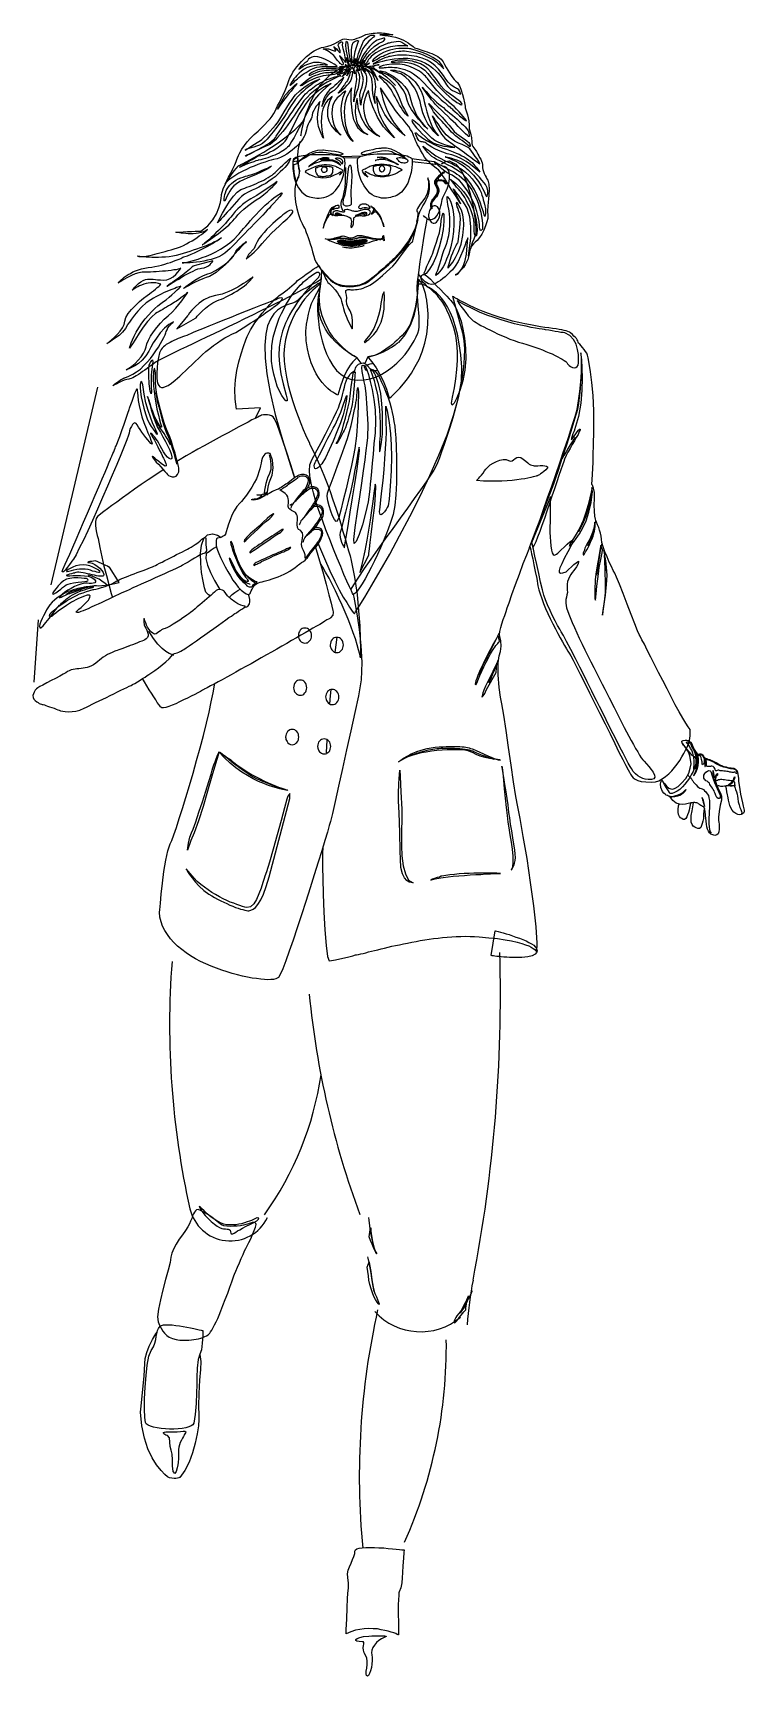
# Model space of a CAD drawing. Header units: millimetres. Extents: x -1587.26 to -1586.5, y 1846.62 to 1848.37.
import ezdxf

# ---------------------------------------------------------------- set-up
doc = ezdxf.new("R2010")
doc.units = ezdxf.units.MM
doc.header["$LTSCALE"] = 10
doc.layers.add('Humanos', color=2, linetype='Continuous')

msp = doc.modelspace()

# ---------------------------------------------------------------- linework, layer by layer
at = {"layer": 'Humanos'}
for p, q in [((-1587.1907, 1847.9921), (-1587.2402, 1847.7821)), ((-1587.2537, 1847.7446), (-1587.2582, 1847.6786))]:
    msp.add_line(p, q, dxfattribs=at)
for points in [[(-1587.0553, 1848.2078), (-1587.0547, 1848.2088), (-1587.0534, 1848.2114), (-1587.0515, 1848.2152), (-1587.0491, 1848.2197), (-1587.0468, 1848.2242), (-1587.0448, 1848.2285), (-1587.0433, 1848.232), (-1587.0425, 1848.2341), (-1587.042, 1848.2358), (-1587.0408, 1848.2384), (-1587.0393, 1848.2414), (-1587.0373, 1848.245), (-1587.0346, 1848.2489), (-1587.0316, 1848.2529), (-1587.0281, 1848.2568), (-1587.024, 1848.2607), (-1587.0198, 1848.2643), (-1587.0163, 1848.2679), (-1587.0129, 1848.2712), (-1587.0099, 1848.2744), (-1587.0073, 1848.2774), (-1587.005, 1848.2802), (-1587.0033, 1848.2831), (-1587.002, 1848.2855), (-1587.0007, 1848.2881), (-1586.9992, 1848.2911), (-1586.9973, 1848.2947), (-1586.9954, 1848.2986), (-1586.9932, 1848.3029), (-1586.9911, 1848.3076), (-1586.9891, 1848.3127), (-1586.9872, 1848.3181), (-1586.9861, 1848.321), (-1586.9846, 1848.324), (-1586.9829, 1848.327), (-1586.981, 1848.3298), (-1586.9787, 1848.3328), (-1586.9765, 1848.3356), (-1586.9739, 1848.3384), (-1586.9712, 1848.341), (-1586.9686, 1848.3435), (-1586.9658, 1848.3457), (-1586.9632, 1848.3478), (-1586.9604, 1848.3497), (-1586.9577, 1848.3512), (-1586.9551, 1848.3523), (-1586.9525, 1848.3532), (-1586.9502, 1848.3536), (-1586.9459, 1848.3545), (-1586.9422, 1848.3558), (-1586.9386, 1848.3575), (-1586.9354, 1848.3592), (-1586.9326, 1848.3607), (-1586.93, 1848.362), (-1586.9277, 1848.3626), (-1586.9255, 1848.3622), (-1586.9234, 1848.3617), (-1586.9211, 1848.3615), (-1586.9191, 1848.3617), (-1586.917, 1848.362), (-1586.9148, 1848.363), (-1586.9123, 1848.3639), (-1586.9097, 1848.365), (-1586.9069, 1848.3664), (-1586.9054, 1848.3669), (-1586.9037, 1848.3675), (-1586.9018, 1848.3679), (-1586.8998, 1848.3682), (-1586.8977, 1848.3686), (-1586.8954, 1848.3686), (-1586.8934, 1848.3688), (-1586.8911, 1848.3688), (-1586.8889, 1848.3688), (-1586.8868, 1848.3686), (-1586.8848, 1848.3684), (-1586.8829, 1848.3682), (-1586.881, 1848.3679), (-1586.8795, 1848.3675), (-1586.878, 1848.3671), (-1586.8769, 1848.3667), (-1586.8906, 1848.3667), (-1586.8898, 1848.3667), (-1586.8879, 1848.3664), (-1586.8851, 1848.366), (-1586.8816, 1848.3656), (-1586.8778, 1848.3649), (-1586.8741, 1848.3641), (-1586.8707, 1848.3632), (-1586.8679, 1848.3622), (-1586.8654, 1848.3611), (-1586.863, 1848.3596), (-1586.8606, 1848.3581), (-1586.8585, 1848.3566), (-1586.8566, 1848.3553), (-1586.8551, 1848.3542), (-1586.8542, 1848.3532), (-1586.8538, 1848.353), (-1586.8525, 1848.3527), (-1586.8508, 1848.3521), (-1586.8489, 1848.3515), (-1586.8469, 1848.3508), (-1586.8448, 1848.3502), (-1586.8426, 1848.3493), (-1586.8401, 1848.3485), (-1586.8377, 1848.3476), (-1586.8354, 1848.3467), (-1586.8332, 1848.3457), (-1586.8309, 1848.3446), (-1586.8289, 1848.3435), (-1586.8272, 1848.3422), (-1586.8255, 1848.3408), (-1586.8242, 1848.3395), (-1586.8232, 1848.338), (-1586.8217, 1848.335), (-1586.82, 1848.332), (-1586.8183, 1848.329), (-1586.8165, 1848.3262), (-1586.8148, 1848.3234), (-1586.8131, 1848.321), (-1586.8114, 1848.3191), (-1586.8097, 1848.3174), (-1586.8082, 1848.3161), (-1586.8071, 1848.3144), (-1586.806, 1848.3125), (-1586.8052, 1848.3106), (-1586.8045, 1848.3088), (-1586.8039, 1848.3069), (-1586.8033, 1848.305), (-1586.8028, 1848.3033), (-1586.8016, 1848.2992), (-1586.8007, 1848.2945), (-1586.8, 1848.2908), (-1586.7998, 1848.2891), (-1586.799, 1848.2868), (-1586.7973, 1848.2816), (-1586.796, 1848.2754), (-1586.7956, 1848.2707), (-1586.7955, 1848.2667), (-1586.7941, 1848.262), (-1586.793, 1848.2572), (-1586.7928, 1848.2529), (-1586.7928, 1848.2512), (-1586.7925, 1848.2495), (-1586.7917, 1848.248), (-1586.7908, 1848.2465), (-1586.7896, 1848.2452), (-1586.7887, 1848.2439), (-1586.7878, 1848.2425), (-1586.7872, 1848.2412), (-1586.7865, 1848.2397), (-1586.7855, 1848.238), (-1586.7846, 1848.2363), (-1586.7834, 1848.2345), (-1586.7825, 1848.2324), (-1586.7818, 1848.2305), (-1586.7814, 1848.2287), (-1586.7814, 1848.227), (-1586.7814, 1848.2253), (-1586.7812, 1848.2234), (-1586.7805, 1848.2213), (-1586.7797, 1848.2193), (-1586.7788, 1848.2172), (-1586.7776, 1848.2153), (-1586.7767, 1848.2137), (-1586.7758, 1848.2121), (-1586.7746, 1848.208), (-1586.7744, 1848.2022), (-1586.7746, 1848.1964), (-1586.775, 1848.1923), (-1586.7756, 1848.1889), (-1586.7759, 1848.1844), (-1586.7761, 1848.1795), (-1586.7758, 1848.1744), (-1586.7759, 1848.1716), (-1586.7767, 1848.1679), (-1586.7782, 1848.1636), (-1586.7801, 1848.1592), (-1586.7823, 1848.1549), (-1586.7848, 1848.1512), (-1586.787, 1848.1482), (-1586.7893, 1848.1461), (-1586.7911, 1848.1444), (-1586.7928, 1848.1424), (-1586.794, 1848.1401), (-1586.7949, 1848.1377), (-1586.7956, 1848.1354), (-1586.796, 1848.1335), (-1586.7964, 1848.1322), (-1586.7964, 1848.1319)], [(-1586.8538, 1848.353), (-1586.8525, 1848.3527), (-1586.8508, 1848.3521), (-1586.8489, 1848.3515), (-1586.8469, 1848.3508), (-1586.8448, 1848.3502), (-1586.8426, 1848.3493), (-1586.8401, 1848.3485), (-1586.8377, 1848.3476), (-1586.8354, 1848.3467), (-1586.8332, 1848.3457), (-1586.8309, 1848.3446), (-1586.8289, 1848.3435), (-1586.8272, 1848.3422), (-1586.8255, 1848.3408), (-1586.8242, 1848.3395), (-1586.8232, 1848.338), (-1586.8217, 1848.335), (-1586.82, 1848.332), (-1586.8183, 1848.329), (-1586.8165, 1848.3262), (-1586.8148, 1848.3234), (-1586.8131, 1848.321), (-1586.8114, 1848.3191), (-1586.8097, 1848.3174), (-1586.8082, 1848.3161), (-1586.8071, 1848.3144), (-1586.806, 1848.3125), (-1586.8052, 1848.3106), (-1586.8045, 1848.3088), (-1586.8039, 1848.3069), (-1586.8033, 1848.305), (-1586.8028, 1848.3033), (-1586.8016, 1848.2992), (-1586.8007, 1848.2945), (-1586.8, 1848.2908), (-1586.7998, 1848.2891), (-1586.799, 1848.2868), (-1586.7973, 1848.2816), (-1586.796, 1848.2754), (-1586.7956, 1848.2707), (-1586.7955, 1848.2667), (-1586.7941, 1848.262), (-1586.793, 1848.2572), (-1586.7928, 1848.2529), (-1586.7928, 1848.2512), (-1586.7925, 1848.2495), (-1586.7917, 1848.248), (-1586.7908, 1848.2465), (-1586.7896, 1848.2452), (-1586.7887, 1848.2439), (-1586.7878, 1848.2425), (-1586.7872, 1848.2412), (-1586.7865, 1848.2397), (-1586.7855, 1848.238), (-1586.7846, 1848.2363), (-1586.7834, 1848.2345), (-1586.7825, 1848.2324), (-1586.7818, 1848.2305), (-1586.7814, 1848.2287), (-1586.7814, 1848.227), (-1586.7814, 1848.2253), (-1586.7812, 1848.2234), (-1586.7805, 1848.2213), (-1586.7797, 1848.2193), (-1586.7788, 1848.2172), (-1586.7776, 1848.2153), (-1586.7767, 1848.2137), (-1586.7758, 1848.2121), (-1586.7746, 1848.208), (-1586.7744, 1848.2022), (-1586.7746, 1848.1964), (-1586.775, 1848.1923), (-1586.7756, 1848.1889), (-1586.7759, 1848.1844), (-1586.7761, 1848.1795), (-1586.7758, 1848.1744), (-1586.7759, 1848.1716), (-1586.7767, 1848.1679), (-1586.7782, 1848.1636), (-1586.7801, 1848.1592), (-1586.7823, 1848.1549), (-1586.7848, 1848.1512), (-1586.787, 1848.1482), (-1586.7893, 1848.1461), (-1586.7911, 1848.1444), (-1586.7928, 1848.1424), (-1586.794, 1848.1401), (-1586.7949, 1848.1377), (-1586.7956, 1848.1354), (-1586.796, 1848.1335), (-1586.7964, 1848.1322), (-1586.7964, 1848.1319), (-1586.7938, 1848.1506), (-1586.7938, 1848.1542), (-1586.794, 1848.1628), (-1586.7951, 1848.1731), (-1586.7977, 1848.1823), (-1586.7998, 1848.1861), (-1586.8022, 1848.1898), (-1586.8047, 1848.1932), (-1586.8071, 1848.1964), (-1586.8093, 1848.199), (-1586.811, 1848.2011), (-1586.8123, 1848.2024), (-1586.8127, 1848.203), (-1586.8048, 1848.1872), (-1586.8056, 1848.1885), (-1586.8078, 1848.1919), (-1586.8108, 1848.197), (-1586.8146, 1848.2026), (-1586.8183, 1848.2086), (-1586.8219, 1848.2142), (-1586.8249, 1848.2187), (-1586.8268, 1848.2213), (-1586.8283, 1848.223), (-1586.8304, 1848.2247), (-1586.8326, 1848.2264), (-1586.8352, 1848.2285), (-1586.8379, 1848.2309), (-1586.8405, 1848.2335), (-1586.8431, 1848.2367), (-1586.8454, 1848.2405), (-1586.8472, 1848.2442), (-1586.8489, 1848.2472), (-1586.8504, 1848.2499), (-1586.8515, 1848.2523), (-1586.8527, 1848.2544), (-1586.8534, 1848.2564), (-1586.8544, 1848.2585), (-1586.8551, 1848.2607), (-1586.8562, 1848.2634), (-1586.8579, 1848.2662), (-1586.8598, 1848.2692), (-1586.8621, 1848.272), (-1586.8643, 1848.2748), (-1586.8662, 1848.2772), (-1586.8681, 1848.2793), (-1586.8694, 1848.2806), (-1586.8711, 1848.2827), (-1586.8739, 1848.2864), (-1586.8771, 1848.2913), (-1586.8808, 1848.2966), (-1586.8842, 1848.3018), (-1586.8872, 1848.3061), (-1586.8893, 1848.3093), (-1586.89, 1848.3105), (-1586.8898, 1848.3095), (-1586.8894, 1848.3071), (-1586.8885, 1848.3035), (-1586.8874, 1848.2988), (-1586.8857, 1848.2934), (-1586.8834, 1848.2876), (-1586.8806, 1848.2816), (-1586.8773, 1848.2756), (-1586.8754, 1848.2729), (-1586.8733, 1848.2703), (-1586.8711, 1848.2675), (-1586.8688, 1848.2649), (-1586.8667, 1848.2626), (-1586.8652, 1848.2609), (-1586.8641, 1848.2596), (-1586.8637, 1848.2592), (-1586.8645, 1848.26), (-1586.8667, 1848.2619), (-1586.8701, 1848.2647), (-1586.8739, 1848.2684), (-1586.878, 1848.2726), (-1586.8819, 1848.2772), (-1586.8853, 1848.2821), (-1586.8877, 1848.287), (-1586.8941, 1848.3011), (-1586.8941, 1848.2994), (-1586.8939, 1848.2954), (-1586.8932, 1848.2902), (-1586.8921, 1848.2849), (-1586.8909, 1848.2821), (-1586.8894, 1848.2787), (-1586.8876, 1848.2752), (-1586.8855, 1848.2712), (-1586.8831, 1848.2673), (-1586.8804, 1848.2636), (-1586.8776, 1848.2602), (-1586.875, 1848.2572), (-1586.8756, 1848.2577), (-1586.8774, 1848.2592), (-1586.8801, 1848.2617), (-1586.8833, 1848.2649), (-1586.8866, 1848.269), (-1586.89, 1848.2737), (-1586.8932, 1848.2791), (-1586.8956, 1848.2849), (-1586.8958, 1848.2853), (-1586.8964, 1848.2862), (-1586.8971, 1848.2878), (-1586.8981, 1848.2902), (-1586.8992, 1848.2932), (-1586.9005, 1848.2971), (-1586.9016, 1848.302), (-1586.9028, 1848.3076), (-1586.903, 1848.3073), (-1586.9037, 1848.3059), (-1586.9046, 1848.3041), (-1586.9056, 1848.3016), (-1586.9067, 1848.2988), (-1586.9074, 1848.2956), (-1586.908, 1848.2923), (-1586.908, 1848.2891), (-1586.9076, 1848.2857), (-1586.9069, 1848.2817), (-1586.9058, 1848.2776), (-1586.9041, 1848.2733), (-1586.9018, 1848.2692), (-1586.8988, 1848.2652), (-1586.8953, 1848.2617), (-1586.8906, 1848.2587), (-1586.8915, 1848.2591), (-1586.8941, 1848.2602), (-1586.8977, 1848.2624), (-1586.9018, 1848.2662), (-1586.9061, 1848.2712), (-1586.9101, 1848.2784), (-1586.9131, 1848.2876), (-1586.9148, 1848.299), (-1586.9153, 1848.2969), (-1586.9165, 1848.2915), (-1586.9168, 1848.2838), (-1586.9153, 1848.2752), (-1586.9148, 1848.2733), (-1586.9138, 1848.2714), (-1586.9127, 1848.2694), (-1586.9114, 1848.2673), (-1586.9099, 1848.2654), (-1586.908, 1848.2636), (-1586.9058, 1848.262), (-1586.9033, 1848.2607), (-1586.9039, 1848.2609), (-1586.9054, 1848.2613), (-1586.9078, 1848.2624), (-1586.9105, 1848.2643), (-1586.9133, 1848.2671), (-1586.9159, 1848.2712), (-1586.9181, 1848.2765), (-1586.9196, 1848.2834), (-1586.921, 1848.2964), (-1586.921, 1848.3046), (-1586.9206, 1848.3091), (-1586.9202, 1848.3105), (-1586.9206, 1848.3101), (-1586.9213, 1848.3088), (-1586.9226, 1848.3067), (-1586.924, 1848.3041), (-1586.9255, 1848.3009), (-1586.9268, 1848.2973), (-1586.9277, 1848.2932), (-1586.9283, 1848.2891), (-1586.9285, 1848.2848), (-1586.9283, 1848.2801), (-1586.9279, 1848.2752), (-1586.9272, 1848.2703), (-1586.9258, 1848.2656), (-1586.9241, 1848.2611), (-1586.9219, 1848.257), (-1586.9191, 1848.2532), (-1586.9196, 1848.2536), (-1586.921, 1848.2551), (-1586.9228, 1848.2576), (-1586.9251, 1848.2609), (-1586.9275, 1848.2654), (-1586.9296, 1848.2712), (-1586.9311, 1848.2782), (-1586.9318, 1848.2862), (-1586.9318, 1848.2883), (-1586.9311, 1848.2936), (-1586.9296, 1848.3003), (-1586.9266, 1848.3073), (-1586.9272, 1848.3069), (-1586.9287, 1848.3058), (-1586.9307, 1848.3043), (-1586.9332, 1848.302), (-1586.9358, 1848.2996), (-1586.9382, 1848.2968), (-1586.9399, 1848.2938), (-1586.941, 1848.2906), (-1586.9414, 1848.2872), (-1586.9416, 1848.2834), (-1586.9414, 1848.2793), (-1586.9407, 1848.2754), (-1586.9395, 1848.2712), (-1586.9377, 1848.2671), (-1586.9352, 1848.2634), (-1586.9318, 1848.26), (-1586.9326, 1848.2604), (-1586.9343, 1848.2619), (-1586.9367, 1848.2639), (-1586.9393, 1848.2669), (-1586.9422, 1848.2705), (-1586.9444, 1848.275), (-1586.9457, 1848.2799), (-1586.9459, 1848.2855), (-1586.9457, 1848.287), (-1586.9452, 1848.2909), (-1586.9438, 1848.296), (-1586.9414, 1848.3011), (-1586.9418, 1848.3009), (-1586.9429, 1848.2999), (-1586.9442, 1848.2986), (-1586.9461, 1848.2968), (-1586.948, 1848.2943), (-1586.9497, 1848.2913), (-1586.9512, 1848.2876), (-1586.9523, 1848.2834), (-1586.953, 1848.2742), (-1586.9523, 1848.2656), (-1586.9512, 1848.2592), (-1586.9506, 1848.2568), (-1586.951, 1848.2574), (-1586.9519, 1848.2592), (-1586.953, 1848.2619), (-1586.9544, 1848.2652), (-1586.9557, 1848.2692), (-1586.9566, 1848.2735), (-1586.957, 1848.2782), (-1586.9566, 1848.2827), (-1586.9542, 1848.2958), (-1586.9545, 1848.2954), (-1586.9553, 1848.2943), (-1586.9566, 1848.2928), (-1586.9581, 1848.2908), (-1586.9596, 1848.2885), (-1586.9609, 1848.2861), (-1586.962, 1848.2836), (-1586.9626, 1848.2814), (-1586.963, 1848.2793), (-1586.9637, 1848.2774), (-1586.9647, 1848.2756), (-1586.9656, 1848.2737), (-1586.9667, 1848.2718), (-1586.9675, 1848.2699), (-1586.9682, 1848.2679), (-1586.9686, 1848.2656), (-1586.9692, 1848.2632), (-1586.9699, 1848.2609), (-1586.971, 1848.2585), (-1586.9724, 1848.2562), (-1586.974, 1848.254), (-1586.9757, 1848.2519), (-1586.9774, 1848.2499), (-1586.9793, 1848.248), (-1586.9814, 1848.2461), (-1586.9838, 1848.244), (-1586.9866, 1848.242), (-1586.9896, 1848.2399), (-1586.9928, 1848.238), (-1586.9962, 1848.2363), (-1586.9997, 1848.235), (-1587.0035, 1848.2341), (-1587.0061, 1848.2335), (-1587.0091, 1848.2326), (-1587.0125, 1848.2315), (-1587.0163, 1848.2302), (-1587.0202, 1848.2288), (-1587.0241, 1848.2272), (-1587.0283, 1848.2255), (-1587.0324, 1848.2236), (-1587.0363, 1848.2217), (-1587.0403, 1848.2197), (-1587.0438, 1848.2176), (-1587.047, 1848.2155), (-1587.0498, 1848.2137), (-1587.0523, 1848.2116), (-1587.0542, 1848.2097), (-1587.0553, 1848.2078), (-1587.0547, 1848.2088), (-1587.0534, 1848.2114), (-1587.0515, 1848.2152), (-1587.0491, 1848.2197), (-1587.0468, 1848.2242), (-1587.0448, 1848.2285), (-1587.0433, 1848.232), (-1587.0425, 1848.2341), (-1587.042, 1848.2358), (-1587.0408, 1848.2384), (-1587.0393, 1848.2414), (-1587.0373, 1848.245), (-1587.0346, 1848.2489), (-1587.0316, 1848.2529), (-1587.0281, 1848.2568), (-1587.024, 1848.2607), (-1587.0198, 1848.2643), (-1587.0163, 1848.2679), (-1587.0129, 1848.2712), (-1587.0099, 1848.2744), (-1587.0073, 1848.2774), (-1587.005, 1848.2802), (-1587.0033, 1848.2831), (-1587.002, 1848.2855), (-1587.0007, 1848.2881), (-1586.9992, 1848.2911), (-1586.9973, 1848.2947), (-1586.9954, 1848.2986), (-1586.9932, 1848.3029), (-1586.9911, 1848.3076), (-1586.9891, 1848.3127), (-1586.9872, 1848.3181), (-1586.9861, 1848.321), (-1586.9846, 1848.324), (-1586.9829, 1848.327), (-1586.981, 1848.3298), (-1586.9787, 1848.3328), (-1586.9765, 1848.3356), (-1586.9739, 1848.3384), (-1586.9712, 1848.341), (-1586.9686, 1848.3435), (-1586.9658, 1848.3457), (-1586.9632, 1848.3478), (-1586.9604, 1848.3497), (-1586.9577, 1848.3512), (-1586.9551, 1848.3523), (-1586.9525, 1848.3532), (-1586.9502, 1848.3536), (-1586.9459, 1848.3545), (-1586.9422, 1848.3558), (-1586.9386, 1848.3575), (-1586.9354, 1848.3592), (-1586.9326, 1848.3607), (-1586.93, 1848.362), (-1586.9277, 1848.3626), (-1586.9255, 1848.3622), (-1586.9234, 1848.3617), (-1586.9211, 1848.3615), (-1586.9191, 1848.3617), (-1586.917, 1848.362), (-1586.9148, 1848.363), (-1586.9123, 1848.3639), (-1586.9097, 1848.365), (-1586.9069, 1848.3664), (-1586.9054, 1848.3669), (-1586.9037, 1848.3675), (-1586.9018, 1848.3679), (-1586.8998, 1848.3682), (-1586.8977, 1848.3686), (-1586.8954, 1848.3686), (-1586.8934, 1848.3688), (-1586.8911, 1848.3688), (-1586.8889, 1848.3688), (-1586.8868, 1848.3686), (-1586.8848, 1848.3684), (-1586.8829, 1848.3682), (-1586.881, 1848.3679), (-1586.8795, 1848.3675), (-1586.878, 1848.3671), (-1586.8769, 1848.3667), (-1586.8906, 1848.3667), (-1586.8898, 1848.3667), (-1586.8879, 1848.3664), (-1586.8851, 1848.366), (-1586.8816, 1848.3656), (-1586.8778, 1848.3649), (-1586.8741, 1848.3641), (-1586.8707, 1848.3632), (-1586.8679, 1848.3622), (-1586.8654, 1848.3611), (-1586.863, 1848.3596), (-1586.8606, 1848.3581), (-1586.8585, 1848.3566), (-1586.8566, 1848.3553), (-1586.8551, 1848.3542), (-1586.8542, 1848.3532), (-1586.8538, 1848.353)], [(-1586.9318, 1848.3356), (-1586.932, 1848.3358), (-1586.9326, 1848.3363), (-1586.9335, 1848.3373), (-1586.9345, 1848.3384), (-1586.9356, 1848.3395), (-1586.9367, 1848.3408), (-1586.9378, 1848.3422), (-1586.9386, 1848.3433), (-1586.9395, 1848.3446), (-1586.9408, 1848.3459), (-1586.9425, 1848.3472), (-1586.9444, 1848.3487), (-1586.9463, 1848.3498), (-1586.9482, 1848.3508), (-1586.9497, 1848.3514), (-1586.951, 1848.3515), (-1586.9508, 1848.3515), (-1586.95, 1848.3517), (-1586.9491, 1848.3517), (-1586.9478, 1848.3517), (-1586.9467, 1848.3517), (-1586.9453, 1848.3517), (-1586.944, 1848.3515), (-1586.9431, 1848.3512), (-1586.9422, 1848.3508), (-1586.9412, 1848.3504), (-1586.9401, 1848.35), (-1586.939, 1848.3497), (-1586.938, 1848.3497), (-1586.9375, 1848.3497), (-1586.9373, 1848.3498), (-1586.9375, 1848.3504), (-1586.9386, 1848.3519), (-1586.9393, 1848.3532), (-1586.9395, 1848.354), (-1586.9392, 1848.354), (-1586.938, 1848.353), (-1586.9367, 1848.3517), (-1586.9352, 1848.3502), (-1586.9343, 1848.3491), (-1586.9337, 1848.3482), (-1586.933, 1848.3476), (-1586.9326, 1848.348), (-1586.9328, 1848.3497), (-1586.9335, 1848.3519), (-1586.9343, 1848.3538), (-1586.9348, 1848.3555), (-1586.9347, 1848.3568), (-1586.9335, 1848.3581), (-1586.9318, 1848.3592), (-1586.9305, 1848.3594), (-1586.9303, 1848.3583), (-1586.9305, 1848.3558), (-1586.9298, 1848.3523), (-1586.9288, 1848.3487), (-1586.9283, 1848.3455), (-1586.9279, 1848.3425), (-1586.9272, 1848.3393), (-1586.9268, 1848.3373), (-1586.9272, 1848.3377), (-1586.9279, 1848.3386), (-1586.9288, 1848.3397), (-1586.9298, 1848.341), (-1586.9309, 1848.3422), (-1586.9318, 1848.3431), (-1586.9328, 1848.344), (-1586.9333, 1848.3446), (-1586.9335, 1848.3448), (-1586.9296, 1848.3367), (-1586.9296, 1848.336), (-1586.9298, 1848.3348), (-1586.9305, 1848.3343), (-1586.9318, 1848.3356)], [(-1586.9245, 1848.3562), (-1586.9243, 1848.3529), (-1586.9238, 1848.3497), (-1586.9234, 1848.3467), (-1586.9228, 1848.3437), (-1586.9226, 1848.3408), (-1586.9226, 1848.3382), (-1586.923, 1848.3375), (-1586.9238, 1848.3395), (-1586.9247, 1848.3433), (-1586.9258, 1848.3474), (-1586.9264, 1848.3514), (-1586.9268, 1848.3557), (-1586.9264, 1848.3589), (-1586.9256, 1848.3598), (-1586.9249, 1848.3587), (-1586.9245, 1848.3562)], [(-1586.9136, 1848.3594), (-1586.914, 1848.3587), (-1586.9148, 1848.3566), (-1586.9159, 1848.3532), (-1586.9172, 1848.3487), (-1586.9183, 1848.3425), (-1586.9187, 1848.338), (-1586.9193, 1848.3371), (-1586.9202, 1848.3418), (-1586.9208, 1848.3457), (-1586.9206, 1848.3508), (-1586.92, 1848.3557), (-1586.9189, 1848.3587), (-1586.918, 1848.3594), (-1586.9168, 1848.36), (-1586.9157, 1848.3604), (-1586.9148, 1848.3607), (-1586.914, 1848.3607), (-1586.9135, 1848.3605), (-1586.9133, 1848.3602), (-1586.9136, 1848.3594)], [(-1586.8968, 1848.3647), (-1586.8971, 1848.3643), (-1586.8984, 1848.3634), (-1586.9001, 1848.3619), (-1586.9022, 1848.36), (-1586.9044, 1848.3575), (-1586.9065, 1848.3549), (-1586.9086, 1848.3521), (-1586.9101, 1848.3491), (-1586.9112, 1848.3461), (-1586.9123, 1848.3435), (-1586.9131, 1848.341), (-1586.9138, 1848.339), (-1586.9144, 1848.3375), (-1586.9148, 1848.3363), (-1586.9153, 1848.3358), (-1586.9159, 1848.336), (-1586.9157, 1848.3369), (-1586.9151, 1848.3392), (-1586.9144, 1848.3427), (-1586.9131, 1848.3468), (-1586.9116, 1848.3514), (-1586.9099, 1848.3558), (-1586.9078, 1848.3598), (-1586.9056, 1848.3628), (-1586.9035, 1848.3647), (-1586.9014, 1848.3656), (-1586.8998, 1848.3662), (-1586.8981, 1848.3664), (-1586.8969, 1848.3662), (-1586.8962, 1848.3656), (-1586.8962, 1848.3652), (-1586.8968, 1848.3647)], [(-1586.9105, 1848.3373), (-1586.9101, 1848.338), (-1586.9088, 1848.3401), (-1586.9067, 1848.3431), (-1586.9041, 1848.3467), (-1586.9007, 1848.3504), (-1586.8966, 1848.3542), (-1586.8921, 1848.3575), (-1586.8868, 1848.36), (-1586.8866, 1848.3602), (-1586.8863, 1848.3605), (-1586.8857, 1848.3613), (-1586.8853, 1848.3619), (-1586.8853, 1848.3626), (-1586.8857, 1848.363), (-1586.8868, 1848.363), (-1586.8889, 1848.3626), (-1586.8913, 1848.3619), (-1586.8934, 1848.3609), (-1586.8953, 1848.3598), (-1586.8971, 1848.3585), (-1586.8986, 1848.3572), (-1586.9001, 1848.3557), (-1586.9016, 1848.3542), (-1586.9031, 1848.3527), (-1586.9033, 1848.3523), (-1586.9041, 1848.3515), (-1586.9048, 1848.3502), (-1586.9059, 1848.3485), (-1586.9071, 1848.3468), (-1586.9082, 1848.345), (-1586.9093, 1848.3433), (-1586.9101, 1848.3416), (-1586.9114, 1848.3386), (-1586.9121, 1848.3363), (-1586.912, 1848.3356), (-1586.9105, 1848.3373)], [(-1586.8609, 1848.3551), (-1586.8611, 1848.3551), (-1586.8617, 1848.3551), (-1586.8628, 1848.3551), (-1586.8641, 1848.3551), (-1586.8656, 1848.3551), (-1586.8675, 1848.3551), (-1586.8696, 1848.3551), (-1586.8718, 1848.3549), (-1586.8743, 1848.3545), (-1586.8767, 1848.3544), (-1586.8791, 1848.3538), (-1586.8818, 1848.3532), (-1586.8842, 1848.3527), (-1586.8864, 1848.3517), (-1586.8889, 1848.3508), (-1586.8909, 1848.3497), (-1586.8947, 1848.3474), (-1586.8975, 1848.3453), (-1586.8998, 1848.3435), (-1586.9013, 1848.342), (-1586.9026, 1848.3405), (-1586.9033, 1848.3392), (-1586.9039, 1848.338), (-1586.9044, 1848.3369), (-1586.9052, 1848.3362), (-1586.9067, 1848.335), (-1586.9076, 1848.335), (-1586.9069, 1848.3377), (-1586.9056, 1848.3401), (-1586.9037, 1848.3429), (-1586.9011, 1848.3457), (-1586.8979, 1848.3487), (-1586.8945, 1848.3515), (-1586.8906, 1848.3542), (-1586.8864, 1848.3562), (-1586.8821, 1848.3579), (-1586.8816, 1848.3581), (-1586.8803, 1848.3583), (-1586.8782, 1848.3589), (-1586.8758, 1848.3592), (-1586.8733, 1848.3596), (-1586.8709, 1848.3598), (-1586.8688, 1848.3596), (-1586.8673, 1848.359), (-1586.8662, 1848.3583), (-1586.8651, 1848.3575), (-1586.8641, 1848.3568), (-1586.863, 1848.3562), (-1586.8622, 1848.3557), (-1586.8615, 1848.3555), (-1586.8611, 1848.3551), (-1586.8609, 1848.3551)], [(-1586.9375, 1848.3345), (-1586.939, 1848.3354), (-1586.9416, 1848.3369), (-1586.9448, 1848.3386), (-1586.9485, 1848.3405), (-1586.9527, 1848.3422), (-1586.9564, 1848.3433), (-1586.96, 1848.3437), (-1586.963, 1848.3431), (-1586.965, 1848.342), (-1586.9664, 1848.341), (-1586.9669, 1848.3403), (-1586.9673, 1848.3397), (-1586.9675, 1848.3392), (-1586.9677, 1848.3388), (-1586.968, 1848.3382), (-1586.969, 1848.3377), (-1586.9703, 1848.3369), (-1586.9718, 1848.3356), (-1586.9733, 1848.3341), (-1586.9748, 1848.3328), (-1586.9759, 1848.3313), (-1586.9767, 1848.3303), (-1586.9767, 1848.3301), (-1586.9761, 1848.3305), (-1586.9746, 1848.3317), (-1586.9726, 1848.333), (-1586.9701, 1848.3343), (-1586.9671, 1848.3356), (-1586.9641, 1848.3367), (-1586.9609, 1848.3375), (-1586.9577, 1848.3378), (-1586.9549, 1848.3377), (-1586.9523, 1848.3371), (-1586.95, 1848.3365), (-1586.9483, 1848.3358), (-1586.947, 1848.3352), (-1586.9465, 1848.3348), (-1586.9465, 1848.3345), (-1586.9472, 1848.3343), (-1586.9487, 1848.3345), (-1586.951, 1848.3347), (-1586.954, 1848.3347), (-1586.9572, 1848.3345), (-1586.9605, 1848.3339), (-1586.9641, 1848.3332), (-1586.9677, 1848.3318), (-1586.971, 1848.3301), (-1586.974, 1848.3281), (-1586.9765, 1848.3258), (-1586.9787, 1848.3236), (-1586.9804, 1848.3217), (-1586.9819, 1848.32), (-1586.9831, 1848.3183), (-1586.984, 1848.3168), (-1586.9847, 1848.3157), (-1586.9853, 1848.3146), (-1586.9861, 1848.3133), (-1586.9859, 1848.3131), (-1586.9846, 1848.3142), (-1586.9817, 1848.3168), (-1586.9808, 1848.3178), (-1586.9797, 1848.3189), (-1586.9782, 1848.32), (-1586.9767, 1848.3213), (-1586.975, 1848.3226), (-1586.9731, 1848.3241), (-1586.971, 1848.3255), (-1586.969, 1848.3268), (-1586.9667, 1848.3281), (-1586.9645, 1848.3294), (-1586.9622, 1848.3305), (-1586.9598, 1848.3315), (-1586.9574, 1848.3322), (-1586.9547, 1848.3328), (-1586.9523, 1848.3332), (-1586.9498, 1848.3332), (-1586.9453, 1848.333), (-1586.9418, 1848.333), (-1586.9392, 1848.333), (-1586.9375, 1848.333), (-1586.9363, 1848.3332), (-1586.936, 1848.3335), (-1586.9365, 1848.3339), (-1586.9375, 1848.3345)], [(-1586.8926, 1848.3181), (-1586.893, 1848.3187), (-1586.8938, 1848.3202), (-1586.8949, 1848.3225), (-1586.8966, 1848.3249), (-1586.8984, 1848.3275), (-1586.9003, 1848.3298), (-1586.9026, 1848.3315), (-1586.9046, 1848.3322), (-1586.9054, 1848.3324), (-1586.9069, 1848.3326), (-1586.9082, 1848.3324), (-1586.9082, 1848.3315), (-1586.9073, 1848.3301), (-1586.9065, 1848.3288), (-1586.9058, 1848.3281), (-1586.9056, 1848.3277), (-1586.9058, 1848.3279), (-1586.9063, 1848.3285), (-1586.9073, 1848.3294), (-1586.9082, 1848.3303), (-1586.9091, 1848.3313), (-1586.9101, 1848.332), (-1586.911, 1848.3328), (-1586.9116, 1848.333), (-1586.9123, 1848.3328), (-1586.9127, 1848.3318), (-1586.9127, 1848.3305), (-1586.9125, 1848.3286), (-1586.9131, 1848.3296), (-1586.9146, 1848.3317), (-1586.9163, 1848.3332), (-1586.9178, 1848.3324), (-1586.9183, 1848.3301), (-1586.918, 1848.3279), (-1586.9176, 1848.3258), (-1586.9172, 1848.3251), (-1586.9174, 1848.3256), (-1586.918, 1848.3272), (-1586.9183, 1848.3288), (-1586.9187, 1848.3301), (-1586.9195, 1848.332), (-1586.9206, 1848.3317), (-1586.9217, 1848.3303), (-1586.9226, 1848.329), (-1586.923, 1848.3281), (-1586.924, 1848.326), (-1586.9249, 1848.324), (-1586.9256, 1848.323), (-1586.9255, 1848.3236), (-1586.9251, 1848.3249), (-1586.9247, 1848.326), (-1586.9245, 1848.3268), (-1586.9241, 1848.3275), (-1586.9236, 1848.3288), (-1586.9228, 1848.3301), (-1586.9225, 1848.3309), (-1586.9226, 1848.3309), (-1586.9234, 1848.3305), (-1586.9245, 1848.3296), (-1586.9255, 1848.3281), (-1586.9262, 1848.3268), (-1586.9279, 1848.3247), (-1586.9296, 1848.323), (-1586.9309, 1848.3219), (-1586.9305, 1848.3225), (-1586.9296, 1848.3236), (-1586.9285, 1848.3249), (-1586.9277, 1848.326), (-1586.9275, 1848.3266), (-1586.9279, 1848.3266), (-1586.9287, 1848.3264), (-1586.93, 1848.3258), (-1586.9301, 1848.3258), (-1586.9307, 1848.3256), (-1586.9316, 1848.3253), (-1586.9326, 1848.3251), (-1586.9335, 1848.3249), (-1586.9345, 1848.3245), (-1586.9354, 1848.3243), (-1586.9358, 1848.3243), (-1586.9356, 1848.3243), (-1586.9348, 1848.3245), (-1586.9339, 1848.3247), (-1586.9326, 1848.3251), (-1586.9313, 1848.3256), (-1586.93, 1848.3262), (-1586.9287, 1848.3268), (-1586.9277, 1848.3275), (-1586.9272, 1848.3281), (-1586.9262, 1848.3292), (-1586.9256, 1848.3301), (-1586.9258, 1848.3303), (-1586.9264, 1848.3301), (-1586.9272, 1848.3298), (-1586.9281, 1848.3296), (-1586.9292, 1848.3292), (-1586.9303, 1848.329), (-1586.9315, 1848.3288), (-1586.9326, 1848.3286), (-1586.9337, 1848.3285), (-1586.9335, 1848.3285), (-1586.9328, 1848.3286), (-1586.9318, 1848.3288), (-1586.9307, 1848.329), (-1586.9294, 1848.3294), (-1586.9281, 1848.3298), (-1586.927, 1848.3301), (-1586.9258, 1848.3307), (-1586.9251, 1848.3317), (-1586.926, 1848.3322), (-1586.9275, 1848.3326), (-1586.9287, 1848.3328), (-1586.9298, 1848.3328), (-1586.9315, 1848.3328), (-1586.933, 1848.3326), (-1586.9335, 1848.3326), (-1586.9333, 1848.3326), (-1586.9328, 1848.3328), (-1586.932, 1848.3328), (-1586.9311, 1848.333), (-1586.9301, 1848.3332), (-1586.9292, 1848.3332), (-1586.9285, 1848.3333), (-1586.9279, 1848.3333), (-1586.9272, 1848.3332), (-1586.9264, 1848.333), (-1586.9258, 1848.333), (-1586.926, 1848.3335), (-1586.9268, 1848.3345), (-1586.9272, 1848.3352), (-1586.9273, 1848.3354), (-1586.9272, 1848.3352), (-1586.9262, 1848.3343), (-1586.9249, 1848.3328), (-1586.9238, 1848.3318), (-1586.9234, 1848.332), (-1586.924, 1848.3345), (-1586.9249, 1848.338), (-1586.9256, 1848.3412), (-1586.926, 1848.3427), (-1586.9255, 1848.3412), (-1586.9243, 1848.3377), (-1586.923, 1848.3341), (-1586.9221, 1848.332), (-1586.9217, 1848.3324), (-1586.9213, 1848.3339), (-1586.9211, 1848.3358), (-1586.9211, 1848.3369), (-1586.9211, 1848.3378), (-1586.9211, 1848.3393), (-1586.9213, 1848.3408), (-1586.9213, 1848.3414), (-1586.9211, 1848.3407), (-1586.921, 1848.3392), (-1586.9208, 1848.3377), (-1586.9206, 1848.3367), (-1586.9204, 1848.3358), (-1586.9196, 1848.3341), (-1586.9189, 1848.3335), (-1586.9181, 1848.3352), (-1586.9178, 1848.3371), (-1586.9172, 1848.3392), (-1586.9166, 1848.3407), (-1586.9165, 1848.3414), (-1586.9166, 1848.3405), (-1586.9168, 1848.3386), (-1586.9172, 1848.3365), (-1586.9172, 1848.3352), (-1586.917, 1848.3347), (-1586.9165, 1848.3341), (-1586.9159, 1848.3341), (-1586.9151, 1848.3347), (-1586.9144, 1848.3358), (-1586.9138, 1848.3369), (-1586.9133, 1848.3378), (-1586.9131, 1848.3382), (-1586.9133, 1848.3373), (-1586.9138, 1848.3356), (-1586.9144, 1848.3337), (-1586.9144, 1848.3328), (-1586.9136, 1848.333), (-1586.9125, 1848.3337), (-1586.9114, 1848.3345), (-1586.9105, 1848.3352), (-1586.9097, 1848.3362), (-1586.9088, 1848.3377), (-1586.9078, 1848.339), (-1586.9073, 1848.3397), (-1586.9076, 1848.339), (-1586.9084, 1848.3375), (-1586.9093, 1848.3356), (-1586.9097, 1848.3345), (-1586.9097, 1848.3339), (-1586.9099, 1848.3333), (-1586.9097, 1848.333), (-1586.9088, 1848.333), (-1586.908, 1848.3332), (-1586.9069, 1848.3335), (-1586.9058, 1848.3343), (-1586.9044, 1848.335), (-1586.9033, 1848.3356), (-1586.9024, 1848.3363), (-1586.9016, 1848.3367), (-1586.9014, 1848.3369), (-1586.9022, 1848.3363), (-1586.9037, 1848.335), (-1586.905, 1848.3339), (-1586.905, 1848.3332), (-1586.9043, 1848.3332), (-1586.9031, 1848.3332), (-1586.9016, 1848.3333), (-1586.8999, 1848.3335), (-1586.8984, 1848.3337), (-1586.8968, 1848.3339), (-1586.8956, 1848.3343), (-1586.8947, 1848.3345), (-1586.8913, 1848.3348), (-1586.8915, 1848.3348), (-1586.8921, 1848.3347), (-1586.8928, 1848.3347), (-1586.8938, 1848.3345), (-1586.8949, 1848.3341), (-1586.8958, 1848.3339), (-1586.8966, 1848.3335), (-1586.8969, 1848.3333), (-1586.8975, 1848.3328), (-1586.8979, 1848.3324), (-1586.8977, 1848.332), (-1586.8971, 1848.3315), (-1586.8966, 1848.3311), (-1586.8954, 1848.3303), (-1586.8943, 1848.3294), (-1586.893, 1848.3285), (-1586.8919, 1848.3273), (-1586.8908, 1848.3266), (-1586.89, 1848.326), (-1586.8898, 1848.3258), (-1586.8902, 1848.326), (-1586.8911, 1848.3266), (-1586.8924, 1848.3275), (-1586.8941, 1848.3285), (-1586.8958, 1848.3294), (-1586.8973, 1848.3303), (-1586.8984, 1848.3311), (-1586.899, 1848.3315), (-1586.8996, 1848.3317), (-1586.8999, 1848.3313), (-1586.8998, 1848.3307), (-1586.8992, 1848.33), (-1586.8984, 1848.329), (-1586.8975, 1848.3275), (-1586.8964, 1848.3256), (-1586.8953, 1848.3236), (-1586.8943, 1848.3215), (-1586.8934, 1848.3198), (-1586.8928, 1848.3185), (-1586.8926, 1848.3181)], [(-1586.8232, 1848.3313), (-1586.8232, 1848.3315), (-1586.8232, 1848.3318), (-1586.8234, 1848.3324), (-1586.8238, 1848.3332), (-1586.8242, 1848.3341), (-1586.8249, 1848.3352), (-1586.826, 1848.3365), (-1586.8273, 1848.338), (-1586.8292, 1848.3395), (-1586.8313, 1848.341), (-1586.8341, 1848.3427), (-1586.8373, 1848.3444), (-1586.841, 1848.3463), (-1586.8455, 1848.348), (-1586.8508, 1848.3498), (-1586.8566, 1848.3515), (-1586.8568, 1848.3515), (-1586.8577, 1848.3517), (-1586.8589, 1848.3519), (-1586.8606, 1848.3521), (-1586.8626, 1848.3521), (-1586.8649, 1848.3523), (-1586.8675, 1848.3523), (-1586.8703, 1848.3521), (-1586.8735, 1848.3517), (-1586.8767, 1848.3512), (-1586.8799, 1848.3504), (-1586.8833, 1848.3493), (-1586.8866, 1848.348), (-1586.89, 1848.3463), (-1586.8932, 1848.344), (-1586.8964, 1848.3416), (-1586.8966, 1848.3414), (-1586.8973, 1848.3407), (-1586.8979, 1848.3399), (-1586.8984, 1848.3392), (-1586.8986, 1848.3386), (-1586.8981, 1848.3384), (-1586.8968, 1848.339), (-1586.8941, 1848.3405), (-1586.8924, 1848.3414), (-1586.8908, 1848.3425), (-1586.8889, 1848.3435), (-1586.887, 1848.3442), (-1586.8851, 1848.3452), (-1586.8831, 1848.3459), (-1586.8812, 1848.3467), (-1586.8789, 1848.3474), (-1586.8769, 1848.348), (-1586.8748, 1848.3485), (-1586.8728, 1848.3489), (-1586.8705, 1848.3493), (-1586.8684, 1848.3495), (-1586.8664, 1848.3497), (-1586.8643, 1848.3497), (-1586.8622, 1848.3495), (-1586.8576, 1848.3487), (-1586.8531, 1848.3478), (-1586.8486, 1848.3467), (-1586.8446, 1848.3453), (-1586.8409, 1848.3438), (-1586.8377, 1848.3423), (-1586.8347, 1848.3408), (-1586.8324, 1848.3395), (-1586.8304, 1848.338), (-1586.8285, 1848.3363), (-1586.8266, 1848.3347), (-1586.8249, 1848.333), (-1586.8236, 1848.3317), (-1586.8229, 1848.3309), (-1586.8227, 1848.3307), (-1586.8232, 1848.3313)], [(-1586.8968, 1848.336), (-1586.8964, 1848.3362), (-1586.8951, 1848.3365), (-1586.8932, 1848.3373), (-1586.8906, 1848.338), (-1586.8874, 1848.3388), (-1586.8836, 1848.3397), (-1586.8797, 1848.3405), (-1586.8752, 1848.3412), (-1586.8707, 1848.3416), (-1586.8658, 1848.3418), (-1586.8609, 1848.3418), (-1586.8561, 1848.3412), (-1586.8512, 1848.3403), (-1586.8465, 1848.3388), (-1586.842, 1848.3367), (-1586.8379, 1848.3341), (-1586.8341, 1848.3311), (-1586.8311, 1848.3285), (-1586.8287, 1848.3258), (-1586.8264, 1848.3234), (-1586.8247, 1848.3211), (-1586.8232, 1848.3191), (-1586.8219, 1848.3172), (-1586.8208, 1848.3153), (-1586.8197, 1848.3136), (-1586.8183, 1848.3119), (-1586.817, 1848.3105), (-1586.8153, 1848.309), (-1586.8135, 1848.3076), (-1586.811, 1848.3063), (-1586.8082, 1848.305), (-1586.8048, 1848.3037), (-1586.805, 1848.3044), (-1586.8056, 1848.3063), (-1586.8067, 1848.3082), (-1586.808, 1848.3093), (-1586.809, 1848.3097), (-1586.8101, 1848.3103), (-1586.8116, 1848.311), (-1586.8131, 1848.3121), (-1586.8146, 1848.3133), (-1586.8163, 1848.3146), (-1586.8178, 1848.3163), (-1586.8193, 1848.3181), (-1586.821, 1848.3206), (-1586.8229, 1848.3234), (-1586.8253, 1848.3268), (-1586.8281, 1848.3301), (-1586.8317, 1848.3337), (-1586.8356, 1848.3369), (-1586.8403, 1848.3397), (-1586.8455, 1848.342), (-1586.8484, 1848.3427), (-1586.8512, 1848.3435), (-1586.854, 1848.344), (-1586.8568, 1848.3444), (-1586.8594, 1848.3448), (-1586.8621, 1848.345), (-1586.8647, 1848.3452), (-1586.8671, 1848.3452), (-1586.8696, 1848.3452), (-1586.8718, 1848.345), (-1586.8739, 1848.3448), (-1586.8759, 1848.3444), (-1586.8778, 1848.3442), (-1586.8795, 1848.3438), (-1586.881, 1848.3435), (-1586.8825, 1848.3431), (-1586.8853, 1848.3422), (-1586.8883, 1848.3408), (-1586.8913, 1848.3393), (-1586.8939, 1848.338), (-1586.8962, 1848.3367), (-1586.8975, 1848.336), (-1586.8977, 1848.3356), (-1586.8968, 1848.336)], [(-1586.8666, 1848.338), (-1586.8641, 1848.3378), (-1586.8613, 1848.3373), (-1586.8577, 1848.3365), (-1586.854, 1848.3354), (-1586.8502, 1848.3339), (-1586.8463, 1848.3317), (-1586.8427, 1848.329), (-1586.8395, 1848.3256), (-1586.8367, 1848.3221), (-1586.8339, 1848.3187), (-1586.8313, 1848.3155), (-1586.8285, 1848.3125), (-1586.8258, 1848.3095), (-1586.823, 1848.3067), (-1586.82, 1848.3039), (-1586.8168, 1848.3011), (-1586.8138, 1848.2984), (-1586.811, 1848.2964), (-1586.8086, 1848.2947), (-1586.8063, 1848.2936), (-1586.8048, 1848.2928), (-1586.8037, 1848.2924), (-1586.8032, 1848.2928), (-1586.8033, 1848.2938), (-1586.8045, 1848.2951), (-1586.8065, 1848.2968), (-1586.8092, 1848.2988), (-1586.8123, 1848.3011), (-1586.8159, 1848.3035), (-1586.8193, 1848.3061), (-1586.8227, 1848.3091), (-1586.8255, 1848.3121), (-1586.8279, 1848.3155), (-1586.8305, 1848.3193), (-1586.8334, 1848.3232), (-1586.8364, 1848.327), (-1586.8395, 1848.3305), (-1586.8431, 1848.3335), (-1586.8472, 1848.3358), (-1586.8515, 1848.3373), (-1586.8521, 1848.3375), (-1586.8534, 1848.3378), (-1586.8557, 1848.3386), (-1586.8587, 1848.3392), (-1586.8621, 1848.3397), (-1586.866, 1848.3399), (-1586.8701, 1848.3397), (-1586.8743, 1848.3392), (-1586.8774, 1848.3384), (-1586.8786, 1848.338), (-1586.8782, 1848.3378), (-1586.8767, 1848.3378), (-1586.8743, 1848.3378), (-1586.8716, 1848.338), (-1586.8688, 1848.338), (-1586.8666, 1848.338)], [(-1586.9322, 1848.3232), (-1586.9326, 1848.323), (-1586.9337, 1848.3226), (-1586.9352, 1848.3219), (-1586.9375, 1848.321), (-1586.9401, 1848.3196), (-1586.9431, 1848.3181), (-1586.9465, 1848.3163), (-1586.95, 1848.3142), (-1586.9536, 1848.3119), (-1586.9574, 1848.3093), (-1586.9611, 1848.3065), (-1586.9647, 1848.3035), (-1586.968, 1848.3001), (-1586.9712, 1848.2966), (-1586.974, 1848.2928), (-1586.9765, 1848.2887), (-1586.9767, 1848.2883), (-1586.9774, 1848.2872), (-1586.9784, 1848.2855), (-1586.9799, 1848.2833), (-1586.9816, 1848.2806), (-1586.9836, 1848.2776), (-1586.9859, 1848.2744), (-1586.9883, 1848.2711), (-1586.9909, 1848.2675), (-1586.9936, 1848.2641), (-1586.9964, 1848.2607), (-1586.9992, 1848.2576), (-1587.002, 1848.2547), (-1587.0046, 1848.2523), (-1587.0073, 1848.2502), (-1587.0099, 1848.2489), (-1587.0148, 1848.2469), (-1587.0191, 1848.2448), (-1587.0232, 1848.2429), (-1587.0268, 1848.2412), (-1587.0296, 1848.2397), (-1587.0318, 1848.2386), (-1587.0331, 1848.2379), (-1587.0337, 1848.2377), (-1587.0333, 1848.2379), (-1587.0326, 1848.2382), (-1587.0311, 1848.239), (-1587.0292, 1848.2399), (-1587.0271, 1848.241), (-1587.0245, 1848.2423), (-1587.0219, 1848.2437), (-1587.0191, 1848.2452), (-1587.0163, 1848.2469), (-1587.0134, 1848.2485), (-1587.0108, 1848.25), (-1587.0084, 1848.2517), (-1587.0061, 1848.2534), (-1587.0041, 1848.2549), (-1587.0026, 1848.2562), (-1587.0016, 1848.2576), (-1587.0007, 1848.2591), (-1586.9994, 1848.2611), (-1586.9977, 1848.2637), (-1586.9956, 1848.2669), (-1586.9934, 1848.2703), (-1586.9911, 1848.2739), (-1586.9885, 1848.2776), (-1586.9859, 1848.2816), (-1586.9832, 1848.2855), (-1586.9806, 1848.2893), (-1586.978, 1848.2928), (-1586.9755, 1848.2962), (-1586.9733, 1848.2992), (-1586.9712, 1848.3018), (-1586.9695, 1848.3039), (-1586.968, 1848.3054), (-1586.9667, 1848.3065), (-1586.9652, 1848.3078), (-1586.9635, 1848.3091), (-1586.9619, 1848.3105), (-1586.96, 1848.3118), (-1586.9581, 1848.3131), (-1586.956, 1848.3144), (-1586.954, 1848.3155), (-1586.9517, 1848.3168), (-1586.9493, 1848.318), (-1586.9467, 1848.3191), (-1586.944, 1848.32), (-1586.9414, 1848.321), (-1586.9384, 1848.3219), (-1586.9354, 1848.3226), (-1586.9322, 1848.3232)], [(-1586.9542, 1848.3196), (-1586.9544, 1848.3195), (-1586.9551, 1848.3191), (-1586.9562, 1848.3185), (-1586.9577, 1848.3176), (-1586.9596, 1848.3165), (-1586.9617, 1848.315), (-1586.9641, 1848.3133), (-1586.9665, 1848.3114), (-1586.9692, 1848.3093), (-1586.9718, 1848.3069), (-1586.9746, 1848.3043), (-1586.9774, 1848.3014), (-1586.9801, 1848.2984), (-1586.9825, 1848.2951), (-1586.9849, 1848.2915), (-1586.9872, 1848.2878), (-1586.9894, 1848.2838), (-1586.9926, 1848.2789), (-1586.9962, 1848.2739), (-1587.0001, 1848.2686), (-1587.0039, 1848.2636), (-1587.0074, 1848.2592), (-1587.0103, 1848.2559), (-1587.0123, 1848.2536), (-1587.0153, 1848.2512), (-1587.0185, 1848.2495), (-1587.0217, 1848.2482), (-1587.0247, 1848.2472), (-1587.0275, 1848.2465), (-1587.03, 1848.2459), (-1587.032, 1848.245), (-1587.0337, 1848.244), (-1587.0331, 1848.2444), (-1587.0316, 1848.2454), (-1587.0292, 1848.2469), (-1587.0266, 1848.2487), (-1587.0238, 1848.2504), (-1587.0211, 1848.2521), (-1587.0191, 1848.2534), (-1587.0176, 1848.2544), (-1587.0161, 1848.2555), (-1587.0138, 1848.2577), (-1587.0108, 1848.2605), (-1587.0076, 1848.2639), (-1587.0044, 1848.2675), (-1587.0016, 1848.2707), (-1586.9994, 1848.2733), (-1586.9981, 1848.2752), (-1586.9969, 1848.2772), (-1586.9949, 1848.2806), (-1586.9922, 1848.2849), (-1586.9894, 1848.2894), (-1586.9866, 1848.2939), (-1586.9838, 1848.2981), (-1586.9817, 1848.3013), (-1586.9804, 1848.3029), (-1586.9757, 1848.3073), (-1586.9712, 1848.3108), (-1586.9667, 1848.3138), (-1586.9628, 1848.3161), (-1586.9592, 1848.3178), (-1586.9566, 1848.3189), (-1586.9547, 1848.3195), (-1586.9542, 1848.3196)], [(-1586.9322, 1848.3268), (-1586.9326, 1848.3266), (-1586.9335, 1848.3264), (-1586.935, 1848.3258), (-1586.9369, 1848.3253), (-1586.939, 1848.3247), (-1586.9412, 1848.3243), (-1586.9435, 1848.324), (-1586.9455, 1848.3238), (-1586.9478, 1848.3236), (-1586.9508, 1848.323), (-1586.9544, 1848.3221), (-1586.9581, 1848.321), (-1586.962, 1848.3193), (-1586.966, 1848.3174), (-1586.9697, 1848.3153), (-1586.9733, 1848.3129), (-1586.9735, 1848.3129), (-1586.974, 1848.3127), (-1586.9744, 1848.3125), (-1586.9748, 1848.3125), (-1586.9748, 1848.3129), (-1586.974, 1848.3138), (-1586.9724, 1848.3151), (-1586.9697, 1848.3174), (-1586.9664, 1848.3198), (-1586.963, 1848.3219), (-1586.9596, 1848.3234), (-1586.9562, 1848.3247), (-1586.9532, 1848.3255), (-1586.9506, 1848.3262), (-1586.9485, 1848.3266), (-1586.947, 1848.3268), (-1586.9457, 1848.3268), (-1586.9444, 1848.3268), (-1586.9429, 1848.327), (-1586.9414, 1848.327), (-1586.9399, 1848.327), (-1586.9384, 1848.327), (-1586.9371, 1848.3272), (-1586.9358, 1848.3273), (-1586.9345, 1848.3275), (-1586.9332, 1848.3279), (-1586.9318, 1848.3281), (-1586.9309, 1848.3281), (-1586.9303, 1848.3281), (-1586.9301, 1848.3279), (-1586.9307, 1848.3273), (-1586.9322, 1848.3268)], [(-1586.9744, 1848.2592), (-1586.9742, 1848.2605), (-1586.9739, 1848.2632), (-1586.9733, 1848.2667), (-1586.9722, 1848.2712), (-1586.9709, 1848.2765), (-1586.9692, 1848.2823), (-1586.9669, 1848.2885), (-1586.9643, 1848.2949), (-1586.9611, 1848.3014), (-1586.9575, 1848.3076), (-1586.9534, 1848.3138), (-1586.9485, 1848.3193), (-1586.9433, 1848.3243), (-1586.9373, 1848.3285), (-1586.9305, 1848.3317), (-1586.9232, 1848.3337), (-1586.9157, 1848.3345), (-1586.9086, 1848.3341), (-1586.9018, 1848.3324), (-1586.8953, 1848.3298), (-1586.8893, 1848.3264), (-1586.8836, 1848.3221), (-1586.8784, 1848.3174), (-1586.8741, 1848.3127), (-1586.8741, 1848.3127)], [(-1586.9324, 1848.3315), (-1586.9333, 1848.3313), (-1586.9343, 1848.3313), (-1586.9356, 1848.3311), (-1586.9371, 1848.3309), (-1586.9388, 1848.3309), (-1586.9405, 1848.3309), (-1586.9423, 1848.3309), (-1586.944, 1848.3309), (-1586.9459, 1848.3309), (-1586.9478, 1848.3309), (-1586.95, 1848.3307), (-1586.9521, 1848.3305), (-1586.9544, 1848.33), (-1586.9566, 1848.3294), (-1586.9589, 1848.3286), (-1586.9609, 1848.3277), (-1586.9628, 1848.3266), (-1586.9643, 1848.3256), (-1586.9652, 1848.3249), (-1586.9658, 1848.3243), (-1586.966, 1848.3238), (-1586.9654, 1848.3238), (-1586.9645, 1848.324), (-1586.9628, 1848.3247), (-1586.9609, 1848.3256), (-1586.9589, 1848.3264), (-1586.9566, 1848.3272), (-1586.9544, 1848.3279), (-1586.9521, 1848.3283), (-1586.9498, 1848.3288), (-1586.9478, 1848.329), (-1586.9459, 1848.3292), (-1586.944, 1848.3292), (-1586.9418, 1848.3294), (-1586.9395, 1848.3294), (-1586.9373, 1848.3294), (-1586.9352, 1848.3296), (-1586.9333, 1848.3298), (-1586.9318, 1848.33), (-1586.9307, 1848.3303), (-1586.93, 1848.3307), (-1586.9292, 1848.3311), (-1586.9287, 1848.3315), (-1586.9285, 1848.3317), (-1586.9287, 1848.3318), (-1586.9292, 1848.3318), (-1586.9305, 1848.3318), (-1586.9324, 1848.3315)], [(-1586.9521, 1848.2906), (-1586.9519, 1848.2911), (-1586.9512, 1848.2926), (-1586.9502, 1848.2949), (-1586.9487, 1848.2975), (-1586.9472, 1848.3001), (-1586.9453, 1848.3028), (-1586.9433, 1848.305), (-1586.941, 1848.3067), (-1586.9388, 1848.308), (-1586.9367, 1848.3099), (-1586.935, 1848.3118), (-1586.9333, 1848.314), (-1586.9318, 1848.3161), (-1586.9305, 1848.3181), (-1586.9296, 1848.32), (-1586.929, 1848.3215), (-1586.9294, 1848.3211), (-1586.9305, 1848.32), (-1586.9322, 1848.3185), (-1586.9341, 1848.3166), (-1586.9363, 1848.3146), (-1586.9386, 1848.3127), (-1586.9407, 1848.3108), (-1586.9423, 1848.3095), (-1586.944, 1848.3082), (-1586.9453, 1848.3067), (-1586.9467, 1848.305), (-1586.9478, 1848.3033), (-1586.9487, 1848.3018), (-1586.9495, 1848.3003), (-1586.95, 1848.2988), (-1586.9506, 1848.2977), (-1586.9513, 1848.2953), (-1586.9517, 1848.293), (-1586.9521, 1848.2913), (-1586.9521, 1848.2906)], [(-1586.935, 1848.3046), (-1586.9347, 1848.305), (-1586.9333, 1848.3059), (-1586.9316, 1848.3073), (-1586.9296, 1848.309), (-1586.9273, 1848.3108), (-1586.9253, 1848.3131), (-1586.9234, 1848.3151), (-1586.9219, 1848.3172), (-1586.9202, 1848.321), (-1586.9195, 1848.3243), (-1586.9193, 1848.3266), (-1586.9193, 1848.3273), (-1586.9196, 1848.3275), (-1586.9206, 1848.3275), (-1586.9217, 1848.327), (-1586.9225, 1848.3255), (-1586.9228, 1848.3236), (-1586.9234, 1848.3217), (-1586.9243, 1848.32), (-1586.9251, 1848.3183), (-1586.926, 1848.3168), (-1586.927, 1848.3155), (-1586.9277, 1848.3144), (-1586.9283, 1848.3136), (-1586.9288, 1848.3127), (-1586.9298, 1848.3114), (-1586.9309, 1848.3099), (-1586.932, 1848.3084), (-1586.9332, 1848.3071), (-1586.9341, 1848.3058), (-1586.9348, 1848.305), (-1586.935, 1848.3046)], [(-1586.9127, 1848.3245), (-1586.9123, 1848.3215), (-1586.9125, 1848.3174), (-1586.9131, 1848.3129), (-1586.914, 1848.3093), (-1586.9153, 1848.3059), (-1586.9166, 1848.3022), (-1586.9178, 1848.2986), (-1586.9183, 1848.2954), (-1586.9181, 1848.2973), (-1586.9176, 1848.3018), (-1586.917, 1848.3069), (-1586.9165, 1848.3105), (-1586.9161, 1848.3127), (-1586.9157, 1848.315), (-1586.9155, 1848.3172), (-1586.9151, 1848.3193), (-1586.9153, 1848.3228), (-1586.9157, 1848.3281), (-1586.9151, 1848.3303), (-1586.9127, 1848.3245)], [(-1586.9056, 1848.3249), (-1586.9046, 1848.3221), (-1586.9046, 1848.3174), (-1586.9054, 1848.3121), (-1586.9073, 1848.3065), (-1586.9078, 1848.305), (-1586.9091, 1848.3013), (-1586.9105, 1848.2964), (-1586.9108, 1848.2919), (-1586.9112, 1848.2936), (-1586.9116, 1848.2979), (-1586.9118, 1848.3029), (-1586.9108, 1848.3076), (-1586.9095, 1848.3114), (-1586.9086, 1848.315), (-1586.9082, 1848.3176), (-1586.908, 1848.3185), (-1586.9082, 1848.3195), (-1586.9084, 1848.3213), (-1586.909, 1848.3236), (-1586.9095, 1848.3251), (-1586.9097, 1848.3256), (-1586.9101, 1848.327), (-1586.9106, 1848.3285), (-1586.9108, 1848.3301), (-1586.9108, 1848.3309), (-1586.9101, 1848.3307), (-1586.9084, 1848.3288), (-1586.9056, 1848.3249)], [(-1586.8999, 1848.3266), (-1586.899, 1848.3256), (-1586.8981, 1848.3241), (-1586.8973, 1848.3221), (-1586.8964, 1848.3198), (-1586.8958, 1848.3172), (-1586.8954, 1848.3144), (-1586.8953, 1848.3114), (-1586.8956, 1848.3086), (-1586.8958, 1848.3069), (-1586.8962, 1848.3029), (-1586.8962, 1848.2981), (-1586.8954, 1848.2936), (-1586.8958, 1848.2953), (-1586.8968, 1848.2994), (-1586.8979, 1848.3044), (-1586.8983, 1848.3091), (-1586.8984, 1848.3131), (-1586.8986, 1848.3166), (-1586.899, 1848.3191), (-1586.8992, 1848.32), (-1586.8996, 1848.321), (-1586.9005, 1848.323), (-1586.9014, 1848.3253), (-1586.9024, 1848.3268), (-1586.903, 1848.3273), (-1586.9041, 1848.3285), (-1586.905, 1848.3296), (-1586.9059, 1848.3307), (-1586.9061, 1848.3313), (-1586.9054, 1848.3309), (-1586.9035, 1848.3294), (-1586.8999, 1848.3266)], [(-1586.8868, 1848.3317), (-1586.8855, 1848.3318), (-1586.8838, 1848.332), (-1586.8819, 1848.3322), (-1586.8797, 1848.3322), (-1586.8774, 1848.3322), (-1586.875, 1848.332), (-1586.8724, 1848.3318), (-1586.8697, 1848.3313), (-1586.8669, 1848.3307), (-1586.8639, 1848.3298), (-1586.8609, 1848.3286), (-1586.8579, 1848.3272), (-1586.8549, 1848.3253), (-1586.8519, 1848.3232), (-1586.8489, 1848.3208), (-1586.8459, 1848.3178), (-1586.8431, 1848.3148), (-1586.8403, 1848.3118), (-1586.8375, 1848.3091), (-1586.8349, 1848.3065), (-1586.8322, 1848.3041), (-1586.8298, 1848.3018), (-1586.8275, 1848.2998), (-1586.8253, 1848.2977), (-1586.8232, 1848.296), (-1586.8213, 1848.2943), (-1586.8195, 1848.2926), (-1586.8178, 1848.2913), (-1586.8163, 1848.29), (-1586.815, 1848.2889), (-1586.8138, 1848.2879), (-1586.8129, 1848.287), (-1586.8108, 1848.2851), (-1586.8084, 1848.2829), (-1586.8058, 1848.2806), (-1586.8032, 1848.2784), (-1586.8009, 1848.2767), (-1586.7992, 1848.2756), (-1586.7985, 1848.2752), (-1586.7988, 1848.2759), (-1586.8001, 1848.2778), (-1586.802, 1848.2799), (-1586.8041, 1848.2823), (-1586.8063, 1848.2849), (-1586.809, 1848.2878), (-1586.8116, 1848.2904), (-1586.8144, 1848.2928), (-1586.8172, 1848.2951), (-1586.8202, 1848.2975), (-1586.8234, 1848.3007), (-1586.8266, 1848.3041), (-1586.83, 1848.3076), (-1586.833, 1848.3112), (-1586.8358, 1848.3146), (-1586.838, 1848.3178), (-1586.8399, 1848.3204), (-1586.8409, 1848.3215), (-1586.842, 1848.3228), (-1586.8433, 1848.324), (-1586.8448, 1848.3253), (-1586.8465, 1848.3266), (-1586.8486, 1848.3279), (-1586.8504, 1848.329), (-1586.8527, 1848.3303), (-1586.8549, 1848.3313), (-1586.8572, 1848.3324), (-1586.8596, 1848.3333), (-1586.8621, 1848.3341), (-1586.8645, 1848.3347), (-1586.8667, 1848.3352), (-1586.8692, 1848.3354), (-1586.8714, 1848.3356), (-1586.878, 1848.3354), (-1586.8833, 1848.3348), (-1586.8872, 1848.3341), (-1586.89, 1848.3332), (-1586.8913, 1848.3324), (-1586.8913, 1848.3317), (-1586.8898, 1848.3315), (-1586.8868, 1848.3317)], [(-1586.89, 1848.3228), (-1586.8879, 1848.3215), (-1586.8855, 1848.3198), (-1586.8829, 1848.318), (-1586.8799, 1848.3155), (-1586.8771, 1848.3127), (-1586.8744, 1848.3091), (-1586.872, 1848.305), (-1586.8701, 1848.3001), (-1586.8684, 1848.2953), (-1586.8664, 1848.2909), (-1586.8645, 1848.2872), (-1586.8626, 1848.284), (-1586.8613, 1848.2817), (-1586.8606, 1848.2804), (-1586.8606, 1848.2801), (-1586.8615, 1848.281), (-1586.8632, 1848.2827), (-1586.8647, 1848.2846), (-1586.8664, 1848.2868), (-1586.8679, 1848.2893), (-1586.8696, 1848.2921), (-1586.8711, 1848.2949), (-1586.8728, 1848.2979), (-1586.8743, 1848.3009), (-1586.8759, 1848.3037), (-1586.8774, 1848.3063), (-1586.8789, 1848.3088), (-1586.8803, 1848.3106), (-1586.8814, 1848.3123), (-1586.8825, 1848.3136), (-1586.8834, 1848.3148), (-1586.8842, 1848.3153), (-1586.8851, 1848.3161), (-1586.8864, 1848.3174), (-1586.8881, 1848.3191), (-1586.8894, 1848.3208), (-1586.8906, 1848.3221), (-1586.8913, 1848.3232), (-1586.8911, 1848.3234), (-1586.89, 1848.3228)], [(-1586.8881, 1848.3281), (-1586.8849, 1848.3272), (-1586.881, 1848.3253), (-1586.8765, 1848.3228), (-1586.8722, 1848.3196), (-1586.8679, 1848.3159), (-1586.8641, 1848.3118), (-1586.8609, 1848.3073), (-1586.8591, 1848.3026), (-1586.8576, 1848.2971), (-1586.8561, 1848.2923), (-1586.8546, 1848.2879), (-1586.8527, 1848.2838), (-1586.8504, 1848.2797), (-1586.8476, 1848.2756), (-1586.844, 1848.2712), (-1586.8395, 1848.2664), (-1586.8403, 1848.2671), (-1586.8426, 1848.2694), (-1586.8457, 1848.2727), (-1586.8495, 1848.2771), (-1586.8532, 1848.2819), (-1586.8568, 1848.2872), (-1586.8598, 1848.2923), (-1586.8615, 1848.2973), (-1586.863, 1848.3024), (-1586.8652, 1848.3071), (-1586.8679, 1848.311), (-1586.8707, 1848.3148), (-1586.8737, 1848.3178), (-1586.8763, 1848.3202), (-1586.8788, 1848.3221), (-1586.8806, 1848.3232), (-1586.8825, 1848.3241), (-1586.8846, 1848.3251), (-1586.8868, 1848.326), (-1586.8887, 1848.327), (-1586.89, 1848.3277), (-1586.8906, 1848.3281), (-1586.89, 1848.3283), (-1586.8881, 1848.3281)], [(-1586.8773, 1848.3292), (-1586.8748, 1848.329), (-1586.8724, 1848.3286), (-1586.8697, 1848.3279), (-1586.8673, 1848.327), (-1586.8649, 1848.3258), (-1586.8622, 1848.3243), (-1586.8598, 1848.3226), (-1586.8576, 1848.321), (-1586.8553, 1848.3189), (-1586.8532, 1848.3166), (-1586.8514, 1848.3144), (-1586.8495, 1848.3119), (-1586.848, 1848.3093), (-1586.8465, 1848.3067), (-1586.8455, 1848.3039), (-1586.8446, 1848.3011), (-1586.8433, 1848.296), (-1586.842, 1848.2906), (-1586.8407, 1848.2849), (-1586.839, 1848.2791), (-1586.8369, 1848.2735), (-1586.8345, 1848.2682), (-1586.8317, 1848.2634), (-1586.8283, 1848.2592), (-1586.8289, 1848.2598), (-1586.8307, 1848.2615), (-1586.8332, 1848.2641), (-1586.8362, 1848.2677), (-1586.8394, 1848.2722), (-1586.8424, 1848.2776), (-1586.8448, 1848.2838), (-1586.8467, 1848.2906), (-1586.8478, 1848.2958), (-1586.8495, 1848.3009), (-1586.8514, 1848.3058), (-1586.8538, 1848.3103), (-1586.8564, 1848.3144), (-1586.8594, 1848.3181), (-1586.8628, 1848.3215), (-1586.8666, 1848.3241), (-1586.8684, 1848.3251), (-1586.8709, 1848.326), (-1586.8735, 1848.327), (-1586.8761, 1848.3277), (-1586.878, 1848.3283), (-1586.8791, 1848.3288), (-1586.8789, 1848.329), (-1586.8773, 1848.3292)], [(-1586.9423, 1848.315), (-1586.9431, 1848.3144), (-1586.9452, 1848.3129), (-1586.948, 1848.3105), (-1586.9517, 1848.3073), (-1586.9558, 1848.3029), (-1586.96, 1848.2979), (-1586.9639, 1848.2921), (-1586.9673, 1848.2855), (-1586.9688, 1848.2821), (-1586.971, 1848.2778), (-1586.9735, 1848.2729), (-1586.9763, 1848.2679), (-1586.9791, 1848.2626), (-1586.9817, 1848.2577), (-1586.9844, 1848.2534), (-1586.9864, 1848.25), (-1586.9874, 1848.2485), (-1586.9887, 1848.2472), (-1586.9902, 1848.2459), (-1586.9919, 1848.2446), (-1586.9936, 1848.2433), (-1586.9956, 1848.2422), (-1586.9977, 1848.241), (-1586.9999, 1848.2399), (-1587.0022, 1848.2388), (-1587.0046, 1848.2379), (-1587.0071, 1848.2369), (-1587.0095, 1848.236), (-1587.0121, 1848.2352), (-1587.0148, 1848.2345), (-1587.0172, 1848.2339), (-1587.0198, 1848.2333), (-1587.0204, 1848.2332), (-1587.0223, 1848.2326), (-1587.0247, 1848.2317), (-1587.0279, 1848.2305), (-1587.0313, 1848.2294), (-1587.0345, 1848.2281), (-1587.0375, 1848.2268), (-1587.0397, 1848.2257), (-1587.039, 1848.2262), (-1587.0369, 1848.2277), (-1587.0339, 1848.2298), (-1587.0301, 1848.232), (-1587.0264, 1848.2343), (-1587.0226, 1848.2363), (-1587.0194, 1848.2379), (-1587.017, 1848.2384), (-1587.0146, 1848.2388), (-1587.0114, 1848.2399), (-1587.0078, 1848.2418), (-1587.0039, 1848.2439), (-1586.9999, 1848.2463), (-1586.9964, 1848.2489), (-1586.9934, 1848.2514), (-1586.9913, 1848.2536), (-1586.9896, 1848.2562), (-1586.9876, 1848.2602), (-1586.9853, 1848.2647), (-1586.9825, 1848.2701), (-1586.9795, 1848.2759), (-1586.9763, 1848.2819), (-1586.9726, 1848.2881), (-1586.9686, 1848.2941), (-1586.9643, 1848.2998), (-1586.9598, 1848.3043), (-1586.9553, 1848.3078), (-1586.9512, 1848.3106), (-1586.9476, 1848.3127), (-1586.9448, 1848.314), (-1586.9431, 1848.3148), (-1586.9423, 1848.315)], [(-1586.9797, 1848.3133), (-1586.9804, 1848.3125), (-1586.9823, 1848.3103), (-1586.9849, 1848.3069), (-1586.9881, 1848.3031), (-1586.9915, 1848.2988), (-1586.9947, 1848.2945), (-1586.9973, 1848.2908), (-1586.9992, 1848.2878), (-1586.9913, 1848.3026), (-1586.9906, 1848.3033), (-1586.9887, 1848.3052), (-1586.9862, 1848.3078), (-1586.9834, 1848.3106), (-1586.981, 1848.3131), (-1586.9793, 1848.3146), (-1586.9787, 1848.3148), (-1586.9797, 1848.3133)], [(-1586.8455, 1848.311), (-1586.845, 1848.3105), (-1586.8437, 1848.3088), (-1586.8414, 1848.3065), (-1586.8388, 1848.3037), (-1586.836, 1848.3005), (-1586.833, 1848.2977), (-1586.8304, 1848.2951), (-1586.8279, 1848.293), (-1586.8266, 1848.2921), (-1586.8251, 1848.2908), (-1586.823, 1848.2893), (-1586.821, 1848.2874), (-1586.8185, 1848.2855), (-1586.8161, 1848.2834), (-1586.8135, 1848.2812), (-1586.811, 1848.2791), (-1586.8084, 1848.2769), (-1586.806, 1848.2746), (-1586.8037, 1848.2726), (-1586.8016, 1848.2705), (-1586.7998, 1848.2688), (-1586.7983, 1848.2671), (-1586.7973, 1848.2658), (-1586.7966, 1848.2647), (-1586.7964, 1848.2639), (-1586.796, 1848.262), (-1586.7956, 1848.26), (-1586.7956, 1848.2587), (-1586.7962, 1848.2587), (-1586.7975, 1848.2598), (-1586.7994, 1848.2615), (-1586.8018, 1848.2637), (-1586.8045, 1848.2664), (-1586.8073, 1848.2692), (-1586.8099, 1848.272), (-1586.8125, 1848.2746), (-1586.8153, 1848.2772), (-1586.8183, 1848.2802), (-1586.8217, 1848.2834), (-1586.8251, 1848.2866), (-1586.8285, 1848.2898), (-1586.8313, 1848.2928), (-1586.8337, 1848.2954), (-1586.8356, 1848.2977), (-1586.8371, 1848.2998), (-1586.8388, 1848.302), (-1586.8405, 1848.3043), (-1586.842, 1848.3063), (-1586.8435, 1848.3082), (-1586.8446, 1848.3097), (-1586.8454, 1848.3106), (-1586.8455, 1848.311)], [(-1586.8386, 1848.2938), (-1586.8379, 1848.293), (-1586.8356, 1848.2908), (-1586.8326, 1848.2874), (-1586.8287, 1848.2834), (-1586.8245, 1848.2791), (-1586.8206, 1848.2746), (-1586.8168, 1848.2705), (-1586.814, 1848.2671), (-1586.8114, 1848.2641), (-1586.8086, 1848.2615), (-1586.8054, 1848.2592), (-1586.8026, 1848.2572), (-1586.7998, 1848.2553), (-1586.7977, 1848.2536), (-1586.796, 1848.2523), (-1586.7953, 1848.2512), (-1586.7947, 1848.2493), (-1586.7945, 1848.248), (-1586.7953, 1848.248), (-1586.7973, 1848.2497), (-1586.799, 1848.2512), (-1586.8009, 1848.2527), (-1586.8032, 1848.2544), (-1586.8054, 1848.2559), (-1586.8078, 1848.2576), (-1586.8101, 1848.2594), (-1586.8123, 1848.2613), (-1586.8144, 1848.2632), (-1586.8159, 1848.2649), (-1586.8174, 1848.2666), (-1586.8191, 1848.2684), (-1586.8208, 1848.2705), (-1586.8225, 1848.2726), (-1586.8244, 1848.2746), (-1586.8262, 1848.2765), (-1586.8279, 1848.2782), (-1586.8296, 1848.2801), (-1586.8315, 1848.2823), (-1586.8334, 1848.2849), (-1586.8349, 1848.2876), (-1586.8364, 1848.29), (-1586.8375, 1848.2919), (-1586.8384, 1848.2932), (-1586.8386, 1848.2938)], [(-1586.9532, 1848.1063), (-1586.9536, 1848.1062), (-1586.9577, 1848.1037), (-1586.9624, 1848.1011), (-1586.9677, 1848.0981), (-1586.9737, 1848.0951), (-1586.9801, 1848.0917), (-1586.987, 1848.0881), (-1586.9943, 1848.0844), (-1587.0018, 1848.0806), (-1587.0097, 1848.0767), (-1587.0178, 1848.0728), (-1587.026, 1848.0686), (-1587.0343, 1848.0647), (-1587.0427, 1848.0606), (-1587.051, 1848.0566), (-1587.059, 1848.0527), (-1587.0671, 1848.0489), (-1587.0748, 1848.0452), (-1587.0823, 1848.0416), (-1587.0894, 1848.0382), (-1587.096, 1848.035), (-1587.1024, 1848.0321), (-1587.108, 1848.0292), (-1587.1131, 1848.0268), (-1587.1174, 1848.0247), (-1587.1209, 1848.0229), (-1587.1239, 1848.0215), (-1587.1258, 1848.0204), (-1587.1269, 1848.0199), (-1587.1283, 1848.0189), (-1587.1299, 1848.0178), (-1587.1316, 1848.0165), (-1587.1337, 1848.0152), (-1587.1358, 1848.0137), (-1587.138, 1848.012), (-1587.1405, 1848.0103), (-1587.1427, 1848.0088), (-1587.145, 1848.0071), (-1587.1472, 1848.0056), (-1587.1495, 1848.0043), (-1587.1513, 1848.0032), (-1587.1532, 1848.0022), (-1587.1549, 1848.0013), (-1587.1562, 1848.0009), (-1587.1573, 1848.0007), (-1587.1596, 1848.0003), (-1587.1622, 1847.9996), (-1587.165, 1847.9985), (-1587.1678, 1847.9972), (-1587.1703, 1847.9958), (-1587.1725, 1847.9947), (-1587.1738, 1847.994), (-1587.1744, 1847.9936), (-1587.1723, 1847.9955), (-1587.1703, 1847.9972), (-1587.1682, 1847.9985), (-1587.1662, 1847.9998), (-1587.1643, 1848.0009), (-1587.163, 1848.0017), (-1587.162, 1848.002), (-1587.1617, 1848.0022), (-1587.1573, 1848.0037), (-1587.153, 1848.0058), (-1587.1491, 1848.0084), (-1587.1451, 1848.0114), (-1587.1414, 1848.015), (-1587.1378, 1848.0187), (-1587.1345, 1848.0227), (-1587.1314, 1848.0266), (-1587.1286, 1848.0307), (-1587.126, 1848.0347), (-1587.1238, 1848.0384), (-1587.1219, 1848.0418), (-1587.1202, 1848.045), (-1587.1189, 1848.0476), (-1587.1181, 1848.0497), (-1587.1176, 1848.0512), (-1587.1168, 1848.0532), (-1587.1159, 1848.0551), (-1587.1146, 1848.057), (-1587.1132, 1848.0585), (-1587.1119, 1848.0598), (-1587.1108, 1848.0607), (-1587.1101, 1848.0615), (-1587.1099, 1848.0617), (-1587.1149, 1848.0589), (-1587.1196, 1848.0547), (-1587.1241, 1848.0497), (-1587.1281, 1848.0442), (-1587.1314, 1848.0392), (-1587.1339, 1848.0347), (-1587.1356, 1848.0317), (-1587.1361, 1848.0305), (-1587.1393, 1848.0253), (-1587.1431, 1848.0208), (-1587.1472, 1848.0174), (-1587.151, 1848.0148), (-1587.1545, 1848.0129), (-1587.1575, 1848.0116), (-1587.1594, 1848.0108), (-1587.1602, 1848.0107), (-1587.1575, 1848.0122), (-1587.1543, 1848.0146), (-1587.1508, 1848.0174), (-1587.1474, 1848.0208), (-1587.1444, 1848.0245), (-1587.1418, 1848.0281), (-1587.1399, 1848.0317), (-1587.1389, 1848.0349), (-1587.1382, 1848.0381), (-1587.1365, 1848.042), (-1587.1343, 1848.0463), (-1587.1313, 1848.051), (-1587.1277, 1848.0555), (-1587.1239, 1848.06), (-1587.1198, 1848.0643), (-1587.1155, 1848.0681), (-1587.1114, 1848.0718), (-1587.1074, 1848.076), (-1587.1041, 1848.0801), (-1587.1009, 1848.084), (-1587.0984, 1848.0876), (-1587.0966, 1848.0904), (-1587.0952, 1848.0923), (-1587.0949, 1848.093), (-1587.0973, 1848.0908), (-1587.0997, 1848.0889), (-1587.1022, 1848.087), (-1587.1044, 1848.0853), (-1587.1067, 1848.0836), (-1587.1089, 1848.0823), (-1587.1112, 1848.0808), (-1587.1132, 1848.0795), (-1587.1153, 1848.0784), (-1587.1174, 1848.0771), (-1587.1194, 1848.076), (-1587.1213, 1848.0748), (-1587.1234, 1848.0737), (-1587.1253, 1848.0726), (-1587.1271, 1848.0714), (-1587.129, 1848.0703), (-1587.1331, 1848.0669), (-1587.1375, 1848.0619), (-1587.1421, 1848.0559), (-1587.1465, 1848.0495), (-1587.1504, 1848.0433), (-1587.1536, 1848.0382), (-1587.1558, 1848.0347), (-1587.1566, 1848.0334), (-1587.1566, 1848.0337), (-1587.1562, 1848.0349), (-1587.1556, 1848.0367), (-1587.1549, 1848.0394), (-1587.1536, 1848.0426), (-1587.1519, 1848.0463), (-1587.1495, 1848.0506), (-1587.1466, 1848.0553), (-1587.1435, 1848.0602), (-1587.1399, 1848.0647), (-1587.1365, 1848.0686), (-1587.1329, 1848.0724), (-1587.1296, 1848.0756), (-1587.1264, 1848.0786), (-1587.1234, 1848.081), (-1587.1206, 1848.0831), (-1587.1178, 1848.0851), (-1587.1146, 1848.0878), (-1587.1116, 1848.0904), (-1587.1086, 1848.093), (-1587.1059, 1848.0955), (-1587.1039, 1848.0975), (-1587.1026, 1848.0988), (-1587.102, 1848.0994), (-1587.1022, 1848.0994), (-1587.1027, 1848.0992), (-1587.1039, 1848.0988), (-1587.1052, 1848.0985), (-1587.1067, 1848.0979), (-1587.1086, 1848.0971), (-1587.1106, 1848.0964), (-1587.1129, 1848.0955), (-1587.1153, 1848.0945), (-1587.1179, 1848.0934), (-1587.1206, 1848.0923), (-1587.1232, 1848.091), (-1587.126, 1848.0896), (-1587.1286, 1848.0881), (-1587.1313, 1848.0866), (-1587.1339, 1848.0851), (-1587.1388, 1848.0816), (-1587.1435, 1848.0774), (-1587.1478, 1848.0729), (-1587.1513, 1848.0686), (-1587.1545, 1848.0645), (-1587.1568, 1848.0613), (-1587.1583, 1848.0591), (-1587.1588, 1848.0583), (-1587.1609, 1848.0544), (-1587.1641, 1848.0506), (-1587.1677, 1848.0472), (-1587.1714, 1848.0444), (-1587.175, 1848.042), (-1587.178, 1848.0401), (-1587.18, 1848.0388), (-1587.1808, 1848.0384), (-1587.1785, 1848.0401), (-1587.1757, 1848.0424), (-1587.1727, 1848.0452), (-1587.1695, 1848.0484), (-1587.1667, 1848.0517), (-1587.1643, 1848.0553), (-1587.1624, 1848.0589), (-1587.1617, 1848.0624), (-1587.1605, 1848.0662), (-1587.1581, 1848.0703), (-1587.1545, 1848.0748), (-1587.1504, 1848.0791), (-1587.1459, 1848.0833), (-1587.1418, 1848.0868), (-1587.138, 1848.0896), (-1587.1354, 1848.0915), (-1587.1333, 1848.093), (-1587.1311, 1848.0945), (-1587.1292, 1848.0962), (-1587.1273, 1848.0979), (-1587.1256, 1848.0992), (-1587.1245, 1848.1003), (-1587.1238, 1848.1013), (-1587.1234, 1848.1015), (-1587.126, 1848.1024), (-1587.1286, 1848.103), (-1587.1314, 1848.1032), (-1587.1341, 1848.1032), (-1587.1367, 1848.1028), (-1587.1391, 1848.1022), (-1587.1416, 1848.1015), (-1587.1438, 1848.1007), (-1587.1459, 1848.0998), (-1587.148, 1848.0988), (-1587.1496, 1848.0979), (-1587.151, 1848.097), (-1587.1521, 1848.0962), (-1587.153, 1848.0956), (-1587.1536, 1848.0953), (-1587.1538, 1848.0951), (-1587.1534, 1848.0955), (-1587.1525, 1848.0966), (-1587.151, 1848.0983), (-1587.1491, 1848.1003), (-1587.147, 1848.1022), (-1587.1446, 1848.1041), (-1587.1421, 1848.1056), (-1587.1397, 1848.1065), (-1587.1375, 1848.1069), (-1587.1354, 1848.1071), (-1587.1333, 1848.1071), (-1587.1314, 1848.1069), (-1587.1292, 1848.1067), (-1587.1268, 1848.1063), (-1587.1239, 1848.1062), (-1587.1206, 1848.1058), (-1587.117, 1848.1062), (-1587.1134, 1848.1075), (-1587.1103, 1848.1095), (-1587.1076, 1848.112), (-1587.1052, 1848.1142), (-1587.1035, 1848.1165), (-1587.1024, 1848.118), (-1587.102, 1848.1185), (-1587.1033, 1848.118), (-1587.105, 1848.1176), (-1587.1072, 1848.117), (-1587.1097, 1848.1167), (-1587.1125, 1848.1163), (-1587.1155, 1848.1159), (-1587.1185, 1848.1155), (-1587.1217, 1848.1153), (-1587.1251, 1848.1152), (-1587.1283, 1848.1148), (-1587.1313, 1848.1146), (-1587.1343, 1848.1144), (-1587.1371, 1848.1144), (-1587.1395, 1848.1142), (-1587.1416, 1848.1142), (-1587.1433, 1848.1142), (-1587.1466, 1848.1137), (-1587.1506, 1848.1125), (-1587.1547, 1848.1107), (-1587.1588, 1848.1086), (-1587.1628, 1848.1065), (-1587.166, 1848.1046), (-1587.168, 1848.1035), (-1587.1688, 1848.103), (-1587.1686, 1848.1032), (-1587.1682, 1848.1035), (-1587.1675, 1848.1043), (-1587.1665, 1848.1052), (-1587.1654, 1848.1063), (-1587.1639, 1848.1075), (-1587.1622, 1848.109), (-1587.1602, 1848.1103), (-1587.1581, 1848.1118), (-1587.1556, 1848.1131), (-1587.153, 1848.1146), (-1587.1502, 1848.1157), (-1587.1472, 1848.117), (-1587.1438, 1848.118), (-1587.1405, 1848.1187), (-1587.1369, 1848.1193), (-1587.1331, 1848.1197), (-1587.1296, 1848.1204), (-1587.126, 1848.1212), (-1587.1226, 1848.1219), (-1587.1193, 1848.1228), (-1587.1163, 1848.1238), (-1587.1132, 1848.1247), (-1587.1106, 1848.1257), (-1587.1082, 1848.1266), (-1587.1059, 1848.1275), (-1587.1039, 1848.1283), (-1587.1022, 1848.129), (-1587.1009, 1848.1296), (-1587.0999, 1848.1302), (-1587.0994, 1848.1304), (-1587.0992, 1848.1305), (-1587.0952, 1848.1319), (-1587.0913, 1848.1335), (-1587.0875, 1848.135), (-1587.084, 1848.1367), (-1587.0804, 1848.1384), (-1587.077, 1848.1401), (-1587.074, 1848.1418), (-1587.071, 1848.1435), (-1587.0684, 1848.145), (-1587.066, 1848.1465), (-1587.0639, 1848.1476), (-1587.0622, 1848.1487), (-1587.0607, 1848.1497), (-1587.0598, 1848.1504), (-1587.059, 1848.1508), (-1587.0588, 1848.151), (-1587.0598, 1848.1502), (-1587.0609, 1848.1493), (-1587.0626, 1848.1484), (-1587.0647, 1848.1472), (-1587.0669, 1848.1461), (-1587.0693, 1848.145), (-1587.0722, 1848.1439), (-1587.0752, 1848.1425), (-1587.0784, 1848.1412), (-1587.0817, 1848.1401), (-1587.0853, 1848.1388), (-1587.0889, 1848.1377), (-1587.0924, 1848.1364), (-1587.096, 1848.1352), (-1587.0997, 1848.1341), (-1587.1033, 1848.133), (-1587.1071, 1848.132), (-1587.1108, 1848.1313), (-1587.1146, 1848.1307), (-1587.1185, 1848.1304), (-1587.1223, 1848.1302), (-1587.126, 1848.13), (-1587.1296, 1848.13), (-1587.1329, 1848.13), (-1587.1361, 1848.1302), (-1587.1391, 1848.1304), (-1587.1416, 1848.1305), (-1587.1438, 1848.1307), (-1587.1457, 1848.1309), (-1587.147, 1848.1311), (-1587.1478, 1848.1313), (-1587.1481, 1848.1313), (-1587.1466, 1848.1311), (-1587.145, 1848.1309), (-1587.1431, 1848.1311), (-1587.1412, 1848.1311), (-1587.1391, 1848.1315), (-1587.1371, 1848.1319), (-1587.1348, 1848.1322), (-1587.1324, 1848.1328), (-1587.1298, 1848.1334), (-1587.1271, 1848.1341), (-1587.1245, 1848.1349), (-1587.1217, 1848.1356), (-1587.1187, 1848.1364), (-1587.1155, 1848.1373), (-1587.1125, 1848.1382), (-1587.1091, 1848.1392), (-1587.1057, 1848.1403), (-1587.1026, 1848.1414), (-1587.0994, 1848.1429), (-1587.0962, 1848.1444), (-1587.0932, 1848.1461), (-1587.0902, 1848.1478), (-1587.0874, 1848.1495), (-1587.0847, 1848.1512), (-1587.0825, 1848.1529), (-1587.0802, 1848.1544), (-1587.0784, 1848.1559), (-1587.0767, 1848.1572), (-1587.0754, 1848.1581), (-1587.0744, 1848.1589), (-1587.0739, 1848.1594), (-1587.0737, 1848.1596), (-1587.0757, 1848.1583), (-1587.078, 1848.1572), (-1587.0804, 1848.1564), (-1587.0832, 1848.1559), (-1587.0859, 1848.1555), (-1587.0889, 1848.1553), (-1587.0917, 1848.1551), (-1587.0943, 1848.1553), (-1587.0969, 1848.1555), (-1587.0996, 1848.1557), (-1587.1018, 1848.1559), (-1587.1037, 1848.1561), (-1587.1054, 1848.1564), (-1587.1065, 1848.1566), (-1587.1074, 1848.1568), (-1587.1076, 1848.1568), (-1587.1039, 1848.157), (-1587.0996, 1848.1574), (-1587.095, 1848.1576), (-1587.0907, 1848.1577), (-1587.0868, 1848.1579), (-1587.0836, 1848.1579), (-1587.0815, 1848.1581), (-1587.0808, 1848.1581), (-1587.0735, 1848.1638), (-1587.068, 1848.1699), (-1587.0643, 1848.1763), (-1587.0617, 1848.1827), (-1587.06, 1848.1883), (-1587.0592, 1848.193), (-1587.0588, 1848.196), (-1587.0588, 1848.1971), (-1587.057, 1848.203), (-1587.0545, 1848.2084), (-1587.0515, 1848.2137), (-1587.0483, 1848.2183), (-1587.0453, 1848.2221), (-1587.0429, 1848.2251), (-1587.041, 1848.227), (-1587.0405, 1848.2277), (-1587.0399, 1848.2279), (-1587.0384, 1848.2287), (-1587.036, 1848.23), (-1587.0328, 1848.2317), (-1587.0288, 1848.2337), (-1587.0243, 1848.2362), (-1587.0193, 1848.239), (-1587.014, 1848.242), (-1587.0086, 1848.2454), (-1587.0029, 1848.2491), (-1586.9971, 1848.253), (-1586.9915, 1848.2572), (-1586.9861, 1848.2613), (-1586.981, 1848.2658), (-1586.9763, 1848.2703), (-1586.9722, 1848.275), (-1586.9712, 1848.2752), (-1586.9712, 1848.275)], [(-1586.8108, 1848.2469), (-1586.8116, 1848.247), (-1586.8137, 1848.2476), (-1586.8167, 1848.2484), (-1586.8204, 1848.2495), (-1586.8245, 1848.2508), (-1586.8285, 1848.2525), (-1586.8322, 1848.2545), (-1586.8352, 1848.2568), (-1586.8382, 1848.2596), (-1586.8418, 1848.2632), (-1586.8454, 1848.2669), (-1586.8489, 1848.2705), (-1586.8523, 1848.2735), (-1586.8547, 1848.2757), (-1586.8562, 1848.2765), (-1586.8566, 1848.2756), (-1586.8557, 1848.2735), (-1586.854, 1848.2709), (-1586.8515, 1848.2679), (-1586.8486, 1848.2647), (-1586.8455, 1848.2615), (-1586.8424, 1848.2585), (-1586.8394, 1848.2559), (-1586.8367, 1848.2536), (-1586.8339, 1848.2519), (-1586.8305, 1848.2504), (-1586.8266, 1848.2493), (-1586.8227, 1848.2485), (-1586.8189, 1848.248), (-1586.8155, 1848.2474), (-1586.8127, 1848.2472), (-1586.8108, 1848.2469)], [(-1586.8347, 1848.2806), (-1586.8345, 1848.2799), (-1586.8335, 1848.2774), (-1586.8322, 1848.2742), (-1586.8304, 1848.2701), (-1586.8279, 1848.2656), (-1586.8251, 1848.2611), (-1586.8215, 1848.257), (-1586.8176, 1848.2536), (-1586.8153, 1848.2521), (-1586.8131, 1848.2504), (-1586.8107, 1848.2487), (-1586.8082, 1848.247), (-1586.8056, 1848.2452), (-1586.8032, 1848.2435), (-1586.8007, 1848.2416), (-1586.7983, 1848.2399), (-1586.796, 1848.2382), (-1586.7938, 1848.2365), (-1586.7917, 1848.235), (-1586.79, 1848.2335), (-1586.7883, 1848.2324), (-1586.7868, 1848.2313), (-1586.7857, 1848.2303), (-1586.785, 1848.2298), (-1586.7842, 1848.2294), (-1586.7846, 1848.2303), (-1586.7855, 1848.2322), (-1586.7872, 1848.2347), (-1586.7893, 1848.2375), (-1586.7913, 1848.2405), (-1586.7932, 1848.2431), (-1586.7949, 1848.2454), (-1586.7968, 1848.247), (-1586.7996, 1848.2485), (-1586.803, 1848.25), (-1586.8069, 1848.2517), (-1586.8112, 1848.2538), (-1586.8157, 1848.2568), (-1586.8202, 1848.2605), (-1586.8244, 1848.2656), (-1586.8262, 1848.2682), (-1586.8279, 1848.2709), (-1586.8296, 1848.2735), (-1586.8313, 1848.2757), (-1586.8326, 1848.2776), (-1586.8337, 1848.2793), (-1586.8345, 1848.2802), (-1586.8347, 1848.2806)], [(-1586.9757, 1848.2534), (-1586.9761, 1848.2517), (-1586.9771, 1848.2478), (-1586.9776, 1848.2433), (-1586.978, 1848.2382), (-1586.9778, 1848.2328), (-1586.9769, 1848.2268), (-1586.9761, 1848.2223), (-1586.9763, 1848.2191), (-1586.9771, 1848.2165), (-1586.978, 1848.214), (-1586.9791, 1848.2112), (-1586.9801, 1848.2076), (-1586.9808, 1848.2028), (-1586.9808, 1848.1962), (-1586.9801, 1848.1887), (-1586.9787, 1848.1819), (-1586.9771, 1848.1758), (-1586.9752, 1848.1705), (-1586.9733, 1848.1662), (-1586.9716, 1848.163), (-1586.9705, 1848.1611), (-1586.9701, 1848.1604), (-1586.9695, 1848.1587), (-1586.9688, 1848.1566), (-1586.9679, 1848.1542), (-1586.9667, 1848.1514), (-1586.9656, 1848.1482), (-1586.9645, 1848.1446), (-1586.9634, 1848.1405), (-1586.9622, 1848.136), (-1586.9609, 1848.1315), (-1586.9596, 1848.1275), (-1586.9579, 1848.1243), (-1586.9562, 1848.1215), (-1586.9547, 1848.1195), (-1586.9536, 1848.118), (-1586.9529, 1848.117), (-1586.9525, 1848.1167), (-1586.953, 1848.1075), (-1586.9545, 1848.0968), (-1586.956, 1848.088), (-1586.9566, 1848.0844), (-1586.9568, 1848.0799), (-1586.9568, 1848.0746), (-1586.9564, 1848.0686), (-1586.9558, 1848.0623), (-1586.9549, 1848.0553), (-1586.9536, 1848.0484), (-1586.9519, 1848.0412), (-1586.9497, 1848.0341), (-1586.9472, 1848.0274), (-1586.9442, 1848.021), (-1586.9407, 1848.0152), (-1586.9365, 1848.0099), (-1586.9318, 1848.0056), (-1586.9266, 1848.0024), (-1586.9206, 1848.0002), (-1586.914, 1847.9994), (-1586.9073, 1847.9998), (-1586.9007, 1848.0011), (-1586.8943, 1848.0032), (-1586.8883, 1848.006), (-1586.8827, 1848.0093), (-1586.8774, 1848.0133), (-1586.8724, 1848.0176), (-1586.8679, 1848.0221), (-1586.8637, 1848.027), (-1586.86, 1848.0317), (-1586.8568, 1848.0366), (-1586.854, 1848.0412), (-1586.8519, 1848.0456), (-1586.8502, 1848.0495), (-1586.8491, 1848.0531), (-1586.8487, 1848.0561), (-1586.8489, 1848.0671), (-1586.8497, 1848.0784), (-1586.8506, 1848.0889), (-1586.851, 1848.0979), (-1586.8506, 1848.1041), (-1586.8493, 1848.1138), (-1586.8476, 1848.1257), (-1586.8455, 1848.1384), (-1586.8437, 1848.1506), (-1586.842, 1848.1609), (-1586.8407, 1848.1682), (-1586.8403, 1848.1709), (-1586.8401, 1848.1709), (-1586.8397, 1848.1707), (-1586.8392, 1848.1705), (-1586.8384, 1848.1703), (-1586.8373, 1848.1703), (-1586.8362, 1848.1703), (-1586.8347, 1848.1707), (-1586.8332, 1848.1713), (-1586.8315, 1848.1726), (-1586.83, 1848.1743), (-1586.8285, 1848.1767), (-1586.8273, 1848.1793), (-1586.8264, 1848.1821), (-1586.8257, 1848.1848), (-1586.8251, 1848.1874), (-1586.8247, 1848.1895), (-1586.8244, 1848.1915), (-1586.8236, 1848.1936), (-1586.8227, 1848.1958), (-1586.8215, 1848.1981), (-1586.8206, 1848.2), (-1586.8198, 1848.2015), (-1586.8193, 1848.2026), (-1586.8191, 1848.203), (-1586.8174, 1848.2086), (-1586.8167, 1848.2135), (-1586.8165, 1848.2176), (-1586.817, 1848.221), (-1586.8182, 1848.2236), (-1586.8197, 1848.2255), (-1586.8217, 1848.2266), (-1586.8238, 1848.227), (-1586.8238, 1848.2268)], [(-1586.8506, 1848.2611), (-1586.8504, 1848.2609), (-1586.8502, 1848.2607), (-1586.8495, 1848.2602), (-1586.8487, 1848.2596), (-1586.8476, 1848.2589), (-1586.8463, 1848.2579), (-1586.8448, 1848.2568), (-1586.8431, 1848.2557), (-1586.841, 1848.2545), (-1586.8388, 1848.2532), (-1586.8362, 1848.2519), (-1586.8334, 1848.2504), (-1586.8304, 1848.2491), (-1586.8272, 1848.2478), (-1586.8236, 1848.2463), (-1586.8198, 1848.245), (-1586.8161, 1848.2437), (-1586.8125, 1848.2423), (-1586.8093, 1848.241), (-1586.8063, 1848.2397), (-1586.8035, 1848.2382), (-1586.8009, 1848.2369), (-1586.7987, 1848.2354), (-1586.7964, 1848.2339), (-1586.7945, 1848.2324), (-1586.7926, 1848.2309), (-1586.791, 1848.2292), (-1586.7895, 1848.2275), (-1586.7881, 1848.226), (-1586.7868, 1848.2242), (-1586.7855, 1848.2225), (-1586.7844, 1848.2206), (-1586.7851, 1848.2213), (-1586.7872, 1848.223), (-1586.7902, 1848.2258), (-1586.7941, 1848.2288), (-1586.7988, 1848.232), (-1586.8037, 1848.235), (-1586.809, 1848.2375), (-1586.814, 1848.239), (-1586.8189, 1848.2401), (-1586.8238, 1848.2418), (-1586.8281, 1848.2437), (-1586.832, 1848.2455), (-1586.8354, 1848.2474), (-1586.8382, 1848.2491), (-1586.8403, 1848.2506), (-1586.8414, 1848.2515), (-1586.8424, 1848.2521), (-1586.8433, 1848.2525), (-1586.8442, 1848.2527), (-1586.8454, 1848.2529), (-1586.8465, 1848.253), (-1586.8474, 1848.2532), (-1586.8484, 1848.2538), (-1586.8491, 1848.2544), (-1586.8499, 1848.2555), (-1586.8508, 1848.2572), (-1586.8517, 1848.2591), (-1586.8523, 1848.2607), (-1586.8529, 1848.2622), (-1586.8527, 1848.2628), (-1586.8521, 1848.2626), (-1586.8506, 1848.2611)], [(-1586.9857, 1848.2354), (-1586.9861, 1848.2339), (-1586.9868, 1848.2322), (-1586.9881, 1848.2303), (-1586.9896, 1848.2281), (-1586.9915, 1848.2258), (-1586.9937, 1848.2234), (-1586.9964, 1848.221), (-1586.999, 1848.2185), (-1587.002, 1848.2159), (-1587.0052, 1848.2135), (-1587.0086, 1848.211), (-1587.0119, 1848.2088), (-1587.0155, 1848.2067), (-1587.0191, 1848.2046), (-1587.0226, 1848.203), (-1587.0262, 1848.2015), (-1587.0305, 1848.1996), (-1587.0343, 1848.1973), (-1587.0375, 1848.1949), (-1587.0405, 1848.1921), (-1587.0431, 1848.1893), (-1587.0455, 1848.1864), (-1587.048, 1848.1836), (-1587.0504, 1848.1808), (-1587.0528, 1848.1782), (-1587.0551, 1848.1756), (-1587.0572, 1848.1733), (-1587.0592, 1848.1711), (-1587.0607, 1848.1694), (-1587.062, 1848.1679), (-1587.0628, 1848.1671), (-1587.0632, 1848.1667), (-1587.0624, 1848.1681), (-1587.0607, 1848.1718), (-1587.0579, 1848.1771), (-1587.0543, 1848.1831), (-1587.0504, 1848.1895), (-1587.0463, 1848.1951), (-1587.0422, 1848.1996), (-1587.0382, 1848.2022), (-1587.0363, 1848.203), (-1587.0341, 1848.2037), (-1587.0318, 1848.2046), (-1587.0294, 1848.2056), (-1587.0268, 1848.2065), (-1587.0243, 1848.2076), (-1587.0217, 1848.2088), (-1587.0191, 1848.2099), (-1587.0164, 1848.2112), (-1587.014, 1848.2123), (-1587.0116, 1848.2137), (-1587.0093, 1848.215), (-1587.0071, 1848.2163), (-1587.0052, 1848.2176), (-1587.0035, 1848.2189), (-1587.002, 1848.2202), (-1586.9994, 1848.2228), (-1586.9966, 1848.2257), (-1586.9937, 1848.2281), (-1586.9913, 1848.2305), (-1586.9891, 1848.2324), (-1586.9872, 1848.2341), (-1586.9861, 1848.235), (-1586.9857, 1848.2354)], [(-1586.9311, 1848.2371), (-1586.9324, 1848.2377), (-1586.9347, 1848.238), (-1586.9373, 1848.2384), (-1586.9405, 1848.2388), (-1586.9438, 1848.239), (-1586.9476, 1848.2392), (-1586.9512, 1848.2392), (-1586.9545, 1848.2392), (-1586.9583, 1848.2392), (-1586.9628, 1848.239), (-1586.9675, 1848.2388), (-1586.9722, 1848.2382), (-1586.9765, 1848.2375), (-1586.9799, 1848.2363), (-1586.9823, 1848.2345), (-1586.9831, 1848.2322), (-1586.9831, 1848.2288), (-1586.9829, 1848.2247), (-1586.9825, 1848.2198), (-1586.9816, 1848.2146), (-1586.9799, 1848.2093), (-1586.9772, 1848.2041), (-1586.9735, 1848.1994), (-1586.9684, 1848.1955), (-1586.9682, 1848.1955), (-1586.9677, 1848.1951), (-1586.9665, 1848.1949), (-1586.9652, 1848.1945), (-1586.9637, 1848.194), (-1586.9619, 1848.1938), (-1586.9598, 1848.1934), (-1586.9575, 1848.1932), (-1586.9551, 1848.1932), (-1586.9527, 1848.1934), (-1586.95, 1848.1938), (-1586.9476, 1848.1945), (-1586.945, 1848.1955), (-1586.9425, 1848.197), (-1586.9401, 1848.1988), (-1586.9378, 1848.2011), (-1586.9339, 1848.2065), (-1586.9311, 1848.2121), (-1586.9292, 1848.2174), (-1586.9281, 1848.2225), (-1586.9277, 1848.2268), (-1586.9275, 1848.2302), (-1586.9277, 1848.2326), (-1586.9277, 1848.2337), (-1586.9283, 1848.2352), (-1586.9294, 1848.2363), (-1586.9305, 1848.2369), (-1586.9311, 1848.2371)], [(-1586.978, 1848.2362), (-1586.978, 1848.2347), (-1586.9776, 1848.2315), (-1586.9774, 1848.2277), (-1586.9769, 1848.2249), (-1586.9765, 1848.2227), (-1586.9765, 1848.22), (-1586.9767, 1848.2174), (-1586.9772, 1848.2155), (-1586.978, 1848.214), (-1586.9786, 1848.2123), (-1586.9793, 1848.2108), (-1586.9795, 1848.2103), (-1586.9799, 1848.2114), (-1586.9804, 1848.214), (-1586.9812, 1848.2176), (-1586.9817, 1848.2213), (-1586.9819, 1848.2245), (-1586.9819, 1848.227), (-1586.9819, 1848.2285), (-1586.9819, 1848.229), (-1586.9782, 1848.23), (-1586.9784, 1848.2324), (-1586.9823, 1848.2317), (-1586.9823, 1848.2322), (-1586.9821, 1848.2335), (-1586.9808, 1848.235), (-1586.978, 1848.2362)], [(-1586.9772, 1848.2313), (-1586.9767, 1848.2318), (-1586.9752, 1848.2333), (-1586.9729, 1848.2356), (-1586.9697, 1848.238), (-1586.966, 1848.2405), (-1586.9615, 1848.2425), (-1586.9566, 1848.244), (-1586.9513, 1848.2444), (-1586.9506, 1848.2444), (-1586.9485, 1848.2442), (-1586.9455, 1848.2439), (-1586.9422, 1848.2435), (-1586.9384, 1848.2429), (-1586.9348, 1848.2422), (-1586.9318, 1848.2414), (-1586.9296, 1848.2403), (-1586.9298, 1848.2399), (-1586.9305, 1848.2394), (-1586.9322, 1848.2388), (-1586.9348, 1848.239), (-1586.9369, 1848.2394), (-1586.9399, 1848.2399), (-1586.9435, 1848.2407), (-1586.9474, 1848.2412), (-1586.9513, 1848.2416), (-1586.9555, 1848.2416), (-1586.959, 1848.2412), (-1586.9622, 1848.2403), (-1586.9628, 1848.2399), (-1586.9645, 1848.2392), (-1586.9667, 1848.2379), (-1586.9694, 1848.2363), (-1586.972, 1848.2348), (-1586.9744, 1848.2333), (-1586.9763, 1848.232), (-1586.9772, 1848.2313)], [(-1586.9664, 1848.2266), (-1586.9662, 1848.2268), (-1586.9656, 1848.2272), (-1586.9645, 1848.2277), (-1586.9632, 1848.2285), (-1586.9615, 1848.2294), (-1586.9596, 1848.2302), (-1586.9574, 1848.2311), (-1586.9551, 1848.2318), (-1586.9525, 1848.2326), (-1586.9498, 1848.233), (-1586.947, 1848.2332), (-1586.944, 1848.233), (-1586.941, 1848.2326), (-1586.938, 1848.2317), (-1586.9352, 1848.2302), (-1586.9322, 1848.2283), (-1586.9324, 1848.2285), (-1586.933, 1848.2292), (-1586.9341, 1848.2303), (-1586.9356, 1848.2315), (-1586.9378, 1848.2324), (-1586.9407, 1848.2333), (-1586.944, 1848.2339), (-1586.9483, 1848.2339), (-1586.9483, 1848.2339), (-1586.9491, 1848.2339), (-1586.95, 1848.2337), (-1586.9513, 1848.2337), (-1586.9525, 1848.2337), (-1586.9532, 1848.2337), (-1586.9534, 1848.2341), (-1586.9527, 1848.2345), (-1586.9515, 1848.235), (-1586.9504, 1848.2352), (-1586.9493, 1848.2354), (-1586.9482, 1848.2356), (-1586.9472, 1848.2356), (-1586.9463, 1848.2356), (-1586.9453, 1848.2354), (-1586.9448, 1848.2354), (-1586.9446, 1848.2354), (-1586.9452, 1848.2356), (-1586.9461, 1848.2358), (-1586.9476, 1848.236), (-1586.9493, 1848.236), (-1586.9512, 1848.2358), (-1586.953, 1848.2352), (-1586.9549, 1848.2345), (-1586.9572, 1848.2332), (-1586.9592, 1848.2317), (-1586.9611, 1848.2303), (-1586.9628, 1848.2292), (-1586.9643, 1848.2281), (-1586.9654, 1848.2273), (-1586.9662, 1848.2268), (-1586.9664, 1848.2266)], [(-1586.9362, 1848.2358), (-1586.9354, 1848.2358), (-1586.9343, 1848.2356), (-1586.9333, 1848.2354), (-1586.9322, 1848.2348), (-1586.9313, 1848.2343), (-1586.9305, 1848.2333), (-1586.9301, 1848.232), (-1586.9301, 1848.2305), (-1586.9305, 1848.2292), (-1586.9311, 1848.23), (-1586.932, 1848.2315), (-1586.9333, 1848.2326), (-1586.9341, 1848.233), (-1586.935, 1848.2333), (-1586.936, 1848.2339), (-1586.9369, 1848.2345), (-1586.9375, 1848.235), (-1586.9377, 1848.2354), (-1586.9373, 1848.2356), (-1586.9362, 1848.2358)], [(-1586.932, 1848.2375), (-1586.9088, 1848.238), (-1586.9088, 1848.238)], [(-1586.9133, 1848.236), (-1586.9287, 1848.2356), (-1586.9287, 1848.2356)], [(-1586.911, 1848.2375), (-1586.9095, 1848.2379), (-1586.9073, 1848.2384), (-1586.9043, 1848.239), (-1586.9009, 1848.2394), (-1586.8973, 1848.2397), (-1586.8936, 1848.2401), (-1586.89, 1848.2403), (-1586.8864, 1848.2403), (-1586.8846, 1848.2403), (-1586.8827, 1848.2403), (-1586.8804, 1848.2401), (-1586.878, 1848.2401), (-1586.8756, 1848.2399), (-1586.8729, 1848.2397), (-1586.8705, 1848.2395), (-1586.8681, 1848.2392), (-1586.8656, 1848.2388), (-1586.8634, 1848.2384), (-1586.8615, 1848.2379), (-1586.8596, 1848.2371), (-1586.8581, 1848.2363), (-1586.857, 1848.2354), (-1586.8562, 1848.2343), (-1586.8561, 1848.233), (-1586.8561, 1848.2296), (-1586.8564, 1848.2253), (-1586.8574, 1848.2202), (-1586.8589, 1848.2148), (-1586.8609, 1848.2091), (-1586.8639, 1848.2041), (-1586.8677, 1848.1994), (-1586.8726, 1848.1958), (-1586.8728, 1848.1958), (-1586.8735, 1848.1955), (-1586.8744, 1848.1951), (-1586.8758, 1848.1947), (-1586.8774, 1848.1943), (-1586.8793, 1848.1938), (-1586.8814, 1848.1934), (-1586.8836, 1848.1932), (-1586.8861, 1848.1932), (-1586.8887, 1848.1932), (-1586.8911, 1848.1936), (-1586.8938, 1848.1943), (-1586.8964, 1848.1953), (-1586.8988, 1848.1966), (-1586.9013, 1848.1985), (-1586.9035, 1848.2007), (-1586.9074, 1848.2061), (-1586.9105, 1848.2118), (-1586.9123, 1848.2172), (-1586.9135, 1848.2225), (-1586.914, 1848.227), (-1586.9142, 1848.2305), (-1586.9142, 1848.233), (-1586.9142, 1848.2341), (-1586.9136, 1848.2356), (-1586.9125, 1848.2367), (-1586.9116, 1848.2373), (-1586.911, 1848.2375)], [(-1586.8622, 1848.2345), (-1586.8628, 1848.235), (-1586.8643, 1848.2365), (-1586.8669, 1848.2386), (-1586.8701, 1848.2409), (-1586.8741, 1848.2431), (-1586.8786, 1848.245), (-1586.8836, 1848.2461), (-1586.8889, 1848.2461), (-1586.8896, 1848.2459), (-1586.8917, 1848.2457), (-1586.8947, 1848.2454), (-1586.8981, 1848.2446), (-1586.9018, 1848.2439), (-1586.9054, 1848.2431), (-1586.9084, 1848.242), (-1586.9106, 1848.2409), (-1586.9105, 1848.2405), (-1586.9095, 1848.2399), (-1586.9078, 1848.2394), (-1586.9052, 1848.2397), (-1586.9031, 1848.2403), (-1586.9003, 1848.241), (-1586.8968, 1848.242), (-1586.8928, 1848.2427), (-1586.8887, 1848.2433), (-1586.8848, 1848.2437), (-1586.8812, 1848.2433), (-1586.878, 1848.2425), (-1586.8774, 1848.2422), (-1586.8758, 1848.2414), (-1586.8733, 1848.2403), (-1586.8705, 1848.239), (-1586.8677, 1848.2377), (-1586.8652, 1848.2363), (-1586.8632, 1848.2352), (-1586.8622, 1848.2345)], [(-1586.8711, 1848.2285), (-1586.8716, 1848.2288), (-1586.8733, 1848.2298), (-1586.8759, 1848.2309), (-1586.8791, 1848.2322), (-1586.8829, 1848.2333), (-1586.887, 1848.2341), (-1586.8913, 1848.2341), (-1586.8954, 1848.2332), (-1586.8953, 1848.2332), (-1586.8947, 1848.2333), (-1586.8938, 1848.2337), (-1586.8926, 1848.2341), (-1586.8915, 1848.2343), (-1586.8904, 1848.2347), (-1586.8893, 1848.2348), (-1586.8883, 1848.2348), (-1586.8876, 1848.2348), (-1586.8866, 1848.2348), (-1586.8859, 1848.2348), (-1586.8851, 1848.2348), (-1586.8846, 1848.2348), (-1586.8846, 1848.235), (-1586.8848, 1848.2352), (-1586.8857, 1848.2356), (-1586.8868, 1848.236), (-1586.8879, 1848.2363), (-1586.8891, 1848.2363), (-1586.89, 1848.2365), (-1586.8909, 1848.2363), (-1586.8917, 1848.2363), (-1586.8924, 1848.2362), (-1586.8932, 1848.2362), (-1586.8934, 1848.2362), (-1586.893, 1848.2363), (-1586.8921, 1848.2365), (-1586.8908, 1848.2367), (-1586.8891, 1848.2369), (-1586.8872, 1848.2367), (-1586.8853, 1848.2363), (-1586.8834, 1848.2356), (-1586.881, 1848.2343), (-1586.8788, 1848.2332), (-1586.8767, 1848.232), (-1586.8748, 1848.2309), (-1586.8733, 1848.23), (-1586.8722, 1848.2292), (-1586.8712, 1848.2287), (-1586.8711, 1848.2285)], [(-1586.8701, 1848.2362), (-1586.8686, 1848.2362), (-1586.8669, 1848.236), (-1586.8652, 1848.2356), (-1586.8636, 1848.2352), (-1586.8622, 1848.2347), (-1586.8613, 1848.2339), (-1586.8609, 1848.2328), (-1586.8613, 1848.2317), (-1586.8619, 1848.2311), (-1586.8628, 1848.2307), (-1586.8639, 1848.2303), (-1586.8652, 1848.2303), (-1586.8666, 1848.2305), (-1586.8677, 1848.2307), (-1586.8686, 1848.2311), (-1586.8694, 1848.2317), (-1586.8701, 1848.2322), (-1586.8709, 1848.233), (-1586.8716, 1848.2337), (-1586.8722, 1848.2345), (-1586.8726, 1848.235), (-1586.8724, 1848.2356), (-1586.8716, 1848.236), (-1586.8701, 1848.2362)], [(-1586.8568, 1848.2352), (-1586.833, 1848.232), (-1586.8311, 1848.229), (-1586.8561, 1848.2318), (-1586.8561, 1848.2318)], [(-1586.8249, 1848.2294), (-1586.8245, 1848.2298), (-1586.8208, 1848.232), (-1586.8168, 1848.2326), (-1586.8097, 1848.2292), (-1586.8035, 1848.2213), (-1586.7985, 1848.2103), (-1586.7945, 1848.1975), (-1586.7915, 1848.1842), (-1586.7895, 1848.172), (-1586.7885, 1848.1619), (-1586.7885, 1848.1553), (-1586.7889, 1848.1546), (-1586.7896, 1848.1525), (-1586.7908, 1848.1495), (-1586.7923, 1848.1457), (-1586.7936, 1848.1416), (-1586.7949, 1848.1377), (-1586.7958, 1848.1339), (-1586.7964, 1848.1307), (-1586.797, 1848.1279), (-1586.7983, 1848.1251), (-1586.8, 1848.1223), (-1586.8018, 1848.1195), (-1586.8041, 1848.1168), (-1586.8063, 1848.1146), (-1586.8084, 1848.1127), (-1586.8105, 1848.1114), (-1586.8101, 1848.1116), (-1586.809, 1848.112), (-1586.8075, 1848.1131), (-1586.8056, 1848.115), (-1586.8037, 1848.1176), (-1586.8016, 1848.1215), (-1586.8, 1848.1268), (-1586.7985, 1848.1334), (-1586.7971, 1848.151), (-1586.7975, 1848.1499), (-1586.7987, 1848.1469), (-1586.8001, 1848.1424), (-1586.8024, 1848.1369), (-1586.8048, 1848.1313), (-1586.8075, 1848.1257), (-1586.8105, 1848.1208), (-1586.8133, 1848.117), (-1586.8161, 1848.1142), (-1586.8187, 1848.1118), (-1586.8213, 1848.1095), (-1586.8238, 1848.1075), (-1586.8262, 1848.1056), (-1586.8285, 1848.1041), (-1586.8307, 1848.1026), (-1586.8332, 1848.1015), (-1586.8358, 1848.1011), (-1586.839, 1848.102), (-1586.8424, 1848.1041), (-1586.8459, 1848.1075), (-1586.8493, 1848.1118), (-1586.8495, 1848.1122), (-1586.8495, 1848.1125)], [(-1586.845, 1848.2485), (-1586.8442, 1848.248), (-1586.8422, 1848.2463), (-1586.839, 1848.244), (-1586.8352, 1848.2412), (-1586.8309, 1848.2382), (-1586.8264, 1848.2354), (-1586.8219, 1848.233), (-1586.818, 1848.2313), (-1586.8142, 1848.2298), (-1586.8105, 1848.2279), (-1586.8067, 1848.2258), (-1586.803, 1848.2234), (-1586.7994, 1848.2206), (-1586.7958, 1848.2172), (-1586.7925, 1848.2137), (-1586.7893, 1848.2095), (-1586.7865, 1848.2056), (-1586.7844, 1848.202), (-1586.7829, 1848.199), (-1586.782, 1848.1962), (-1586.7812, 1848.1938), (-1586.7806, 1848.1913), (-1586.7801, 1848.1891), (-1586.7793, 1848.1868), (-1586.7784, 1848.1816), (-1586.7784, 1848.1763), (-1586.779, 1848.1735), (-1586.7797, 1848.1752), (-1586.7805, 1848.1784), (-1586.782, 1848.1831), (-1586.784, 1848.1889), (-1586.7868, 1848.1953), (-1586.79, 1848.2018), (-1586.794, 1848.2082), (-1586.7983, 1848.2142), (-1586.8032, 1848.2191), (-1586.8063, 1848.2215), (-1586.8101, 1848.224), (-1586.8142, 1848.2262), (-1586.8185, 1848.2285), (-1586.8227, 1848.2305), (-1586.8268, 1848.2326), (-1586.8302, 1848.2343), (-1586.833, 1848.2358), (-1586.8352, 1848.2375), (-1586.8373, 1848.2394), (-1586.8394, 1848.2416), (-1586.8412, 1848.2437), (-1586.8427, 1848.2455), (-1586.8439, 1848.247), (-1586.8448, 1848.2482), (-1586.845, 1848.2485)], [(-1586.833, 1848.232), (-1586.8322, 1848.2317), (-1586.8304, 1848.2307), (-1586.8277, 1848.2292), (-1586.8245, 1848.2275), (-1586.8212, 1848.2258), (-1586.8178, 1848.224), (-1586.815, 1848.2225), (-1586.8127, 1848.2213), (-1586.8108, 1848.2202), (-1586.8086, 1848.2187), (-1586.8062, 1848.217), (-1586.8035, 1848.2148), (-1586.8007, 1848.2121), (-1586.7981, 1848.2091), (-1586.7955, 1848.2058), (-1586.7928, 1848.2018), (-1586.7902, 1848.1971), (-1586.788, 1848.1923), (-1586.7861, 1848.1876), (-1586.7846, 1848.1829), (-1586.7834, 1848.1782), (-1586.7825, 1848.1737), (-1586.7818, 1848.1696), (-1586.7814, 1848.1656), (-1586.7816, 1848.1602), (-1586.7827, 1848.1585), (-1586.7838, 1848.1592), (-1586.7846, 1848.1621), (-1586.7848, 1848.1645), (-1586.7851, 1848.1682), (-1586.7859, 1848.1731), (-1586.7874, 1848.1789), (-1586.7896, 1848.1857), (-1586.793, 1848.193), (-1586.7975, 1848.2007), (-1586.8035, 1848.209), (-1586.806, 1848.2118), (-1586.8086, 1848.214), (-1586.8112, 1848.2159), (-1586.8138, 1848.2174), (-1586.8161, 1848.2187), (-1586.8183, 1848.2198), (-1586.82, 1848.2208), (-1586.8215, 1848.2217), (-1586.823, 1848.2228), (-1586.8247, 1848.2243), (-1586.8266, 1848.226), (-1586.8285, 1848.2277), (-1586.8302, 1848.2294), (-1586.8317, 1848.2307), (-1586.8326, 1848.2317), (-1586.833, 1848.232)], [(-1586.7761, 1848.1968), (-1586.7759, 1848.1979), (-1586.7759, 1848.2007), (-1586.7765, 1848.2041), (-1586.7782, 1848.2075), (-1586.7797, 1848.2093), (-1586.782, 1848.2121), (-1586.7848, 1848.2153), (-1586.7881, 1848.2189), (-1586.7917, 1848.2225), (-1586.7956, 1848.226), (-1586.7998, 1848.229), (-1586.8039, 1848.2313), (-1586.8078, 1848.233), (-1586.8112, 1848.2343), (-1586.8142, 1848.2352), (-1586.8167, 1848.236), (-1586.8185, 1848.2363), (-1586.82, 1848.2367), (-1586.8208, 1848.2369), (-1586.8212, 1848.2369), (-1586.8206, 1848.2367), (-1586.8189, 1848.2362), (-1586.8163, 1848.2352), (-1586.8133, 1848.2339), (-1586.8099, 1848.2324), (-1586.8065, 1848.2305), (-1586.8032, 1848.2285), (-1586.8003, 1848.2262), (-1586.7988, 1848.2249), (-1586.7971, 1848.2236), (-1586.7953, 1848.2219), (-1586.7932, 1848.2198), (-1586.791, 1848.2174), (-1586.7885, 1848.2142), (-1586.7857, 1848.2106), (-1586.7829, 1848.2061), (-1586.7814, 1848.2033), (-1586.7801, 1848.2007), (-1586.7791, 1848.1985), (-1586.7782, 1848.1966), (-1586.7774, 1848.1953), (-1586.7769, 1848.1949), (-1586.7765, 1848.1953), (-1586.7761, 1848.1968)], [(-1587.0056, 1848.2273), (-1587.0076, 1848.2257), (-1587.0104, 1848.224), (-1587.0138, 1848.2221), (-1587.0176, 1848.2204), (-1587.0219, 1848.2183), (-1587.0262, 1848.2165), (-1587.0309, 1848.2146), (-1587.0354, 1848.2127), (-1587.0395, 1848.2106), (-1587.0429, 1848.2084), (-1587.0459, 1848.206), (-1587.0482, 1848.2033), (-1587.05, 1848.2005), (-1587.0515, 1848.1979), (-1587.0528, 1848.1955), (-1587.0538, 1848.193), (-1587.0553, 1848.19), (-1587.0562, 1848.1902), (-1587.0562, 1848.1926), (-1587.0553, 1848.1968), (-1587.0547, 1848.1988), (-1587.0538, 1848.2011), (-1587.0528, 1848.2031), (-1587.0515, 1848.205), (-1587.05, 1848.2069), (-1587.0482, 1848.2088), (-1587.0461, 1848.2105), (-1587.0436, 1848.2121), (-1587.041, 1848.2135), (-1587.0384, 1848.2148), (-1587.0358, 1848.2155), (-1587.0333, 1848.2163), (-1587.0313, 1848.2168), (-1587.0294, 1848.2174), (-1587.0277, 1848.2178), (-1587.0266, 1848.2181), (-1587.0234, 1848.2193), (-1587.02, 1848.2208), (-1587.0164, 1848.2223), (-1587.0131, 1848.2238), (-1587.0101, 1848.2251), (-1587.0078, 1848.2262), (-1587.0061, 1848.2272), (-1587.0056, 1848.2273)], [(-1586.9333, 1848.2178), (-1586.9328, 1848.2181), (-1586.9316, 1848.2191), (-1586.9305, 1848.2204), (-1586.93, 1848.2219), (-1586.9301, 1848.2228), (-1586.9309, 1848.2234), (-1586.9326, 1848.2242), (-1586.9352, 1848.2255), (-1586.9358, 1848.2258), (-1586.9365, 1848.2262), (-1586.9375, 1848.2266), (-1586.9388, 1848.227), (-1586.9401, 1848.2273), (-1586.9416, 1848.2277), (-1586.9433, 1848.2281), (-1586.9453, 1848.2283), (-1586.9474, 1848.2285), (-1586.9497, 1848.2285), (-1586.9521, 1848.2281), (-1586.9547, 1848.2277), (-1586.9575, 1848.227), (-1586.9605, 1848.226), (-1586.9637, 1848.2247), (-1586.9669, 1848.2232), (-1586.9677, 1848.2228), (-1586.9692, 1848.2221), (-1586.9701, 1848.2212), (-1586.9694, 1848.2202), (-1586.9675, 1848.2195), (-1586.9652, 1848.2183), (-1586.9624, 1848.217), (-1586.9592, 1848.2159), (-1586.9557, 1848.2152), (-1586.9517, 1848.2146), (-1586.9474, 1848.215), (-1586.9429, 1848.2159), (-1586.9425, 1848.2161), (-1586.9416, 1848.2165), (-1586.9403, 1848.217), (-1586.9388, 1848.2178), (-1586.9371, 1848.2185), (-1586.9354, 1848.2193), (-1586.9341, 1848.22), (-1586.9332, 1848.2208), (-1586.932, 1848.2215), (-1586.9316, 1848.221), (-1586.9322, 1848.2195), (-1586.9333, 1848.2178)], [(-1586.941, 1848.226), (-1586.9408, 1848.2255), (-1586.9408, 1848.2249), (-1586.9408, 1848.2243), (-1586.9407, 1848.2238), (-1586.9408, 1848.2221), (-1586.941, 1848.2204), (-1586.9418, 1848.2187), (-1586.9427, 1848.2176), (-1586.9435, 1848.2172), (-1586.9446, 1848.2168), (-1586.9455, 1848.2165), (-1586.9467, 1848.2163), (-1586.9476, 1848.2163), (-1586.9483, 1848.2161), (-1586.9489, 1848.2161), (-1586.9491, 1848.2161), (-1586.9506, 1848.2159), (-1586.9519, 1848.2159), (-1586.953, 1848.2161), (-1586.954, 1848.2161), (-1586.9549, 1848.2163), (-1586.9555, 1848.2165), (-1586.9558, 1848.2166), (-1586.956, 1848.2166), (-1586.957, 1848.218), (-1586.9579, 1848.2195), (-1586.9585, 1848.2212), (-1586.9587, 1848.2228), (-1586.9587, 1848.2234), (-1586.9587, 1848.2242), (-1586.9587, 1848.2247), (-1586.9585, 1848.2253), (-1586.9583, 1848.2253), (-1586.9579, 1848.2257), (-1586.9572, 1848.2258), (-1586.956, 1848.2262), (-1586.9547, 1848.2266), (-1586.9532, 1848.227), (-1586.9515, 1848.2272), (-1586.9497, 1848.2272), (-1586.9478, 1848.2272), (-1586.9461, 1848.227), (-1586.9446, 1848.2268), (-1586.9433, 1848.2266), (-1586.9423, 1848.2264), (-1586.9416, 1848.2262), (-1586.9412, 1848.226), (-1586.941, 1848.226)], [(-1586.9495, 1848.2202), (-1586.9498, 1848.2202), (-1586.95, 1848.2204), (-1586.9504, 1848.2204), (-1586.9508, 1848.2204), (-1586.9515, 1848.221), (-1586.9519, 1848.2215), (-1586.9523, 1848.2223), (-1586.9525, 1848.2232), (-1586.9523, 1848.2243), (-1586.9517, 1848.2255), (-1586.951, 1848.2262), (-1586.9498, 1848.2264), (-1586.9487, 1848.2262), (-1586.9478, 1848.2257), (-1586.947, 1848.2247), (-1586.9469, 1848.2234), (-1586.947, 1848.2223), (-1586.9476, 1848.2213), (-1586.9483, 1848.2206), (-1586.9495, 1848.2202)], [(-1586.9272, 1848.2255), (-1586.9272, 1848.2243), (-1586.9272, 1848.2212), (-1586.9273, 1848.2163), (-1586.9275, 1848.2103), (-1586.9279, 1848.2045), (-1586.9287, 1848.1996), (-1586.9294, 1848.1958), (-1586.9301, 1848.1932), (-1586.9309, 1848.1915), (-1586.9316, 1848.1895), (-1586.932, 1848.1876), (-1586.932, 1848.1857), (-1586.9316, 1848.1838), (-1586.9309, 1848.1819), (-1586.9301, 1848.1804), (-1586.9294, 1848.1795)], [(-1586.9206, 1848.2221), (-1586.9204, 1848.2168), (-1586.9208, 1848.2105), (-1586.9211, 1848.2046), (-1586.9215, 1848.2013), (-1586.9215, 1848.199), (-1586.9215, 1848.1956), (-1586.9211, 1848.1923), (-1586.921, 1848.1895), (-1586.921, 1848.1883), (-1586.921, 1848.1874), (-1586.9211, 1848.1864), (-1586.9217, 1848.1857), (-1586.9225, 1848.1851), (-1586.9236, 1848.1848), (-1586.9249, 1848.1846), (-1586.9268, 1848.1846), (-1586.9292, 1848.1861), (-1586.9296, 1848.1893), (-1586.9287, 1848.1932), (-1586.9273, 1848.1971), (-1586.9268, 1848.2007), (-1586.9258, 1848.2073), (-1586.9249, 1848.2148), (-1586.9243, 1848.2212), (-1586.9236, 1848.2262), (-1586.9226, 1848.2285), (-1586.9215, 1848.2273), (-1586.9206, 1848.2221)], [(-1586.9035, 1848.2153), (-1586.9061, 1848.2174), (-1586.9076, 1848.2193), (-1586.9086, 1848.221), (-1586.909, 1848.2219), (-1586.909, 1848.2225), (-1586.909, 1848.2228), (-1586.9086, 1848.223), (-1586.908, 1848.2234), (-1586.9073, 1848.2238), (-1586.9063, 1848.2243), (-1586.905, 1848.2249), (-1586.9035, 1848.2257), (-1586.903, 1848.226), (-1586.9022, 1848.2264), (-1586.9013, 1848.227), (-1586.8999, 1848.2273), (-1586.8986, 1848.2279), (-1586.8969, 1848.2283), (-1586.8953, 1848.2288), (-1586.8932, 1848.229), (-1586.8909, 1848.2292), (-1586.8885, 1848.2294), (-1586.8861, 1848.2292), (-1586.8833, 1848.229), (-1586.8803, 1848.2285), (-1586.8771, 1848.2275), (-1586.8739, 1848.2266), (-1586.8703, 1848.2251), (-1586.8696, 1848.2249), (-1586.8681, 1848.2242), (-1586.8669, 1848.2232), (-1586.8677, 1848.2223), (-1586.8696, 1848.2213), (-1586.8718, 1848.22), (-1586.8746, 1848.2187), (-1586.878, 1848.2174), (-1586.8816, 1848.2163), (-1586.8857, 1848.2157), (-1586.8902, 1848.2157), (-1586.8951, 1848.2165), (-1586.8954, 1848.2166), (-1586.8964, 1848.2168), (-1586.8979, 1848.2174), (-1586.8996, 1848.218), (-1586.9013, 1848.2187), (-1586.9031, 1848.2195), (-1586.9044, 1848.2202), (-1586.9056, 1848.221), (-1586.9063, 1848.2212), (-1586.9065, 1848.2202), (-1586.9058, 1848.2181), (-1586.9035, 1848.2153)], [(-1586.8975, 1848.2266), (-1586.8977, 1848.226), (-1586.8977, 1848.2255), (-1586.8977, 1848.2249), (-1586.8977, 1848.2243), (-1586.8975, 1848.2227), (-1586.8971, 1848.2208), (-1586.8964, 1848.2193), (-1586.8953, 1848.2181), (-1586.8945, 1848.2178), (-1586.8934, 1848.2174), (-1586.8924, 1848.2172), (-1586.8913, 1848.217), (-1586.8902, 1848.217), (-1586.8894, 1848.2168), (-1586.8889, 1848.2168), (-1586.8887, 1848.2168), (-1586.8872, 1848.2168), (-1586.8857, 1848.217), (-1586.8846, 1848.217), (-1586.8834, 1848.2174), (-1586.8825, 1848.2176), (-1586.8819, 1848.2178), (-1586.8816, 1848.218), (-1586.8814, 1848.218), (-1586.8804, 1848.2193), (-1586.8795, 1848.221), (-1586.8791, 1848.2225), (-1586.8789, 1848.2243), (-1586.8789, 1848.2249), (-1586.8789, 1848.2255), (-1586.8791, 1848.226), (-1586.8791, 1848.2268), (-1586.8793, 1848.2268), (-1586.8799, 1848.227), (-1586.8806, 1848.2273), (-1586.8818, 1848.2275), (-1586.8833, 1848.2279), (-1586.8848, 1848.2281), (-1586.8866, 1848.2281), (-1586.8887, 1848.2281), (-1586.8908, 1848.2279), (-1586.8924, 1848.2277), (-1586.8939, 1848.2275), (-1586.8953, 1848.2272), (-1586.8962, 1848.227), (-1586.8969, 1848.2268), (-1586.8973, 1848.2266), (-1586.8975, 1848.2266)], [(-1586.8896, 1848.2213), (-1586.8893, 1848.2213), (-1586.8889, 1848.2213), (-1586.8887, 1848.2212), (-1586.8883, 1848.2212), (-1586.8872, 1848.2213), (-1586.8863, 1848.2221), (-1586.8855, 1848.2232), (-1586.8853, 1848.2243), (-1586.8855, 1848.2255), (-1586.8863, 1848.2264), (-1586.8872, 1848.2272), (-1586.8883, 1848.2273), (-1586.8894, 1848.2272), (-1586.8904, 1848.2264), (-1586.8911, 1848.2255), (-1586.8913, 1848.2243), (-1586.8911, 1848.2234), (-1586.8908, 1848.2227), (-1586.8904, 1848.2219), (-1586.8896, 1848.2213)], [(-1586.8395, 1848.2148), (-1586.8394, 1848.2133), (-1586.839, 1848.211), (-1586.8388, 1848.2084), (-1586.8388, 1848.2054), (-1586.8392, 1848.2018), (-1586.8403, 1848.1981), (-1586.842, 1848.1941), (-1586.8448, 1848.1902), (-1586.8476, 1848.1866), (-1586.8495, 1848.184), (-1586.8506, 1848.1821), (-1586.8512, 1848.1806), (-1586.8514, 1848.1797), (-1586.8512, 1848.1789), (-1586.8506, 1848.1784), (-1586.8502, 1848.1778), (-1586.8501, 1848.1761), (-1586.8504, 1848.1733), (-1586.851, 1848.1705), (-1586.8515, 1848.1682), (-1586.8514, 1848.1677), (-1586.8508, 1848.169), (-1586.8499, 1848.172), (-1586.8487, 1848.1765), (-1586.8486, 1848.1773), (-1586.8482, 1848.1782), (-1586.848, 1848.1789), (-1586.8478, 1848.1793), (-1586.8474, 1848.1801), (-1586.8463, 1848.1821), (-1586.8448, 1848.1849), (-1586.8429, 1848.1881), (-1586.8412, 1848.1913), (-1586.8397, 1848.1947), (-1586.8384, 1848.1983), (-1586.8377, 1848.2024), (-1586.8377, 1848.2069), (-1586.8382, 1848.2108), (-1586.8392, 1848.2137), (-1586.8395, 1848.2148)], [(-1586.8332, 1848.1932), (-1586.832, 1848.1945), (-1586.8311, 1848.1958), (-1586.8302, 1848.1971), (-1586.8296, 1848.1986), (-1586.8292, 1848.2001), (-1586.8294, 1848.2018), (-1586.8298, 1848.2035), (-1586.8307, 1848.2054), (-1586.8322, 1848.2086), (-1586.832, 1848.211), (-1586.8307, 1848.2133), (-1586.8287, 1848.2159), (-1586.8273, 1848.2174), (-1586.826, 1848.2187), (-1586.8247, 1848.2198), (-1586.8236, 1848.2206), (-1586.8227, 1848.221), (-1586.8223, 1848.221), (-1586.8223, 1848.2206), (-1586.823, 1848.2198), (-1586.8242, 1848.2189), (-1586.8251, 1848.2178), (-1586.826, 1848.217), (-1586.8268, 1848.2161), (-1586.8275, 1848.2153), (-1586.8281, 1848.2148), (-1586.8285, 1848.214), (-1586.8287, 1848.2135), (-1586.8287, 1848.2129), (-1586.8285, 1848.2125), (-1586.8277, 1848.2125), (-1586.8266, 1848.2125), (-1586.8258, 1848.2125), (-1586.8249, 1848.2125), (-1586.824, 1848.2123), (-1586.823, 1848.2121), (-1586.8223, 1848.2118), (-1586.8215, 1848.2112), (-1586.8208, 1848.2105), (-1586.8204, 1848.2093), (-1586.8202, 1848.208), (-1586.8206, 1848.2082), (-1586.8213, 1848.2091), (-1586.8219, 1848.2099), (-1586.8221, 1848.2101), (-1586.8225, 1848.2105), (-1586.823, 1848.2108), (-1586.8236, 1848.2112), (-1586.8244, 1848.2114), (-1586.8253, 1848.2116), (-1586.8264, 1848.2116), (-1586.8277, 1848.2114), (-1586.8281, 1848.2114), (-1586.8289, 1848.2114), (-1586.8298, 1848.211), (-1586.8304, 1848.2101), (-1586.8305, 1848.2091), (-1586.8305, 1848.2082), (-1586.8304, 1848.2073), (-1586.8298, 1848.2063), (-1586.8289, 1848.2052), (-1586.8283, 1848.2035), (-1586.8277, 1848.2018), (-1586.8279, 1848.2), (-1586.8285, 1848.1981), (-1586.8292, 1848.1962), (-1586.8304, 1848.1943), (-1586.832, 1848.1926), (-1586.8337, 1848.1909), (-1586.8349, 1848.1891), (-1586.8356, 1848.187), (-1586.8356, 1848.1849), (-1586.8354, 1848.1829), (-1586.8354, 1848.1816), (-1586.8356, 1848.1816), (-1586.8364, 1848.1838), (-1586.8364, 1848.1874), (-1586.8354, 1848.1902), (-1586.8341, 1848.1921), (-1586.8332, 1848.1932)], [(-1586.824, 1848.2195), (-1586.8244, 1848.2193), (-1586.8251, 1848.2185), (-1586.8264, 1848.2174), (-1586.8277, 1848.2161), (-1586.8292, 1848.2146), (-1586.8305, 1848.2131), (-1586.8313, 1848.2116), (-1586.8317, 1848.2105), (-1586.8313, 1848.2084), (-1586.8305, 1848.2065), (-1586.8298, 1848.2048), (-1586.8292, 1848.2035), (-1586.8289, 1848.202), (-1586.8289, 1848.2), (-1586.8292, 1848.1973), (-1586.8305, 1848.1947), (-1586.8324, 1848.1926), (-1586.8341, 1848.1909), (-1586.8354, 1848.1893), (-1586.836, 1848.1872)], [(-1587.1007, 1848.1242), (-1587.1003, 1848.1242), (-1587.099, 1848.1243), (-1587.0971, 1848.1247), (-1587.0945, 1848.1253), (-1587.0915, 1848.126), (-1587.0877, 1848.127), (-1587.0838, 1848.1283), (-1587.0793, 1848.1298), (-1587.0748, 1848.1315), (-1587.0699, 1848.1335), (-1587.0648, 1848.136), (-1587.06, 1848.1388), (-1587.0549, 1848.142), (-1587.05, 1848.1456), (-1587.0455, 1848.1495), (-1587.041, 1848.154), (-1587.0408, 1848.1544), (-1587.0401, 1848.1551), (-1587.039, 1848.1566), (-1587.0373, 1848.1585), (-1587.0354, 1848.1607), (-1587.0331, 1848.1634), (-1587.0307, 1848.1662), (-1587.0281, 1848.1694), (-1587.0251, 1848.1726), (-1587.0221, 1848.1758), (-1587.0189, 1848.1791), (-1587.0157, 1848.1823), (-1587.0123, 1848.1855), (-1587.0091, 1848.1885), (-1587.0059, 1848.1911), (-1587.0028, 1848.1936), (-1586.9979, 1848.1971), (-1586.9952, 1848.1986), (-1586.9945, 1848.1985), (-1586.9952, 1848.197), (-1586.9971, 1848.1945), (-1586.9999, 1848.1913), (-1587.0031, 1848.1879), (-1587.0063, 1848.1844), (-1587.008, 1848.1825), (-1587.0103, 1848.1803), (-1587.0125, 1848.1778), (-1587.0151, 1848.175), (-1587.0179, 1848.172), (-1587.0211, 1848.1688), (-1587.0241, 1848.1656), (-1587.0275, 1848.1622), (-1587.0309, 1848.1589), (-1587.0341, 1848.1555), (-1587.0375, 1848.1521), (-1587.0408, 1848.1487), (-1587.0438, 1848.1456), (-1587.047, 1848.1425), (-1587.0498, 1848.1395), (-1587.0525, 1848.1369), (-1587.0553, 1848.1345), (-1587.0585, 1848.1324), (-1587.0618, 1848.1307), (-1587.0658, 1848.1292), (-1587.0697, 1848.1279), (-1587.0737, 1848.127), (-1587.0776, 1848.126), (-1587.0815, 1848.1255), (-1587.0855, 1848.1249), (-1587.089, 1848.1247), (-1587.0922, 1848.1243), (-1587.095, 1848.1243), (-1587.0973, 1848.1242), (-1587.0992, 1848.1242), (-1587.1003, 1848.1242), (-1587.1007, 1848.1242)], [(-1587.0795, 1848.1433), (-1587.0791, 1848.1435), (-1587.0784, 1848.1441), (-1587.077, 1848.145), (-1587.0752, 1848.1461), (-1587.0731, 1848.1476), (-1587.0707, 1848.1493), (-1587.068, 1848.1512), (-1587.0652, 1848.1532), (-1587.0624, 1848.1553), (-1587.0596, 1848.1576), (-1587.0566, 1848.1598), (-1587.0538, 1848.1621), (-1587.0512, 1848.1645), (-1587.0489, 1848.1667), (-1587.0467, 1848.1688), (-1587.045, 1848.1709), (-1587.0446, 1848.1714), (-1587.0433, 1848.1729), (-1587.0414, 1848.1752), (-1587.0386, 1848.178), (-1587.0352, 1848.1812), (-1587.0313, 1848.1846), (-1587.027, 1848.1879), (-1587.0219, 1848.1911), (-1587.0178, 1848.1938), (-1587.0138, 1848.1968), (-1587.0103, 1848.1998), (-1587.0071, 1848.2028), (-1587.0043, 1848.2054), (-1587.002, 1848.2078), (-1587.0003, 1848.2095), (-1586.9996, 1848.2106), (-1587.0007, 1848.2099), (-1587.0033, 1848.208), (-1587.0073, 1848.2054), (-1587.0119, 1848.2022), (-1587.0168, 1848.199), (-1587.0215, 1848.196), (-1587.0253, 1848.1936), (-1587.0277, 1848.1923), (-1587.0294, 1848.1913), (-1587.0316, 1848.1898), (-1587.0339, 1848.1883), (-1587.0365, 1848.1863), (-1587.0391, 1848.184), (-1587.0416, 1848.1816), (-1587.0442, 1848.1789), (-1587.0465, 1848.1759), (-1587.0474, 1848.1746), (-1587.0489, 1848.1729), (-1587.0506, 1848.1709), (-1587.0527, 1848.1686), (-1587.0547, 1848.1662), (-1587.0572, 1848.1638), (-1587.0596, 1848.1611), (-1587.0622, 1848.1585), (-1587.0648, 1848.1561), (-1587.0675, 1848.1534), (-1587.0699, 1848.1512), (-1587.0724, 1848.1489), (-1587.0744, 1848.147), (-1587.0765, 1848.1456), (-1587.0782, 1848.1442), (-1587.0795, 1848.1433)], [(-1586.8317, 1848.2105), (-1586.8315, 1848.2106), (-1586.8311, 1848.2108), (-1586.8304, 1848.2114), (-1586.8294, 1848.2118), (-1586.8283, 1848.2121), (-1586.8268, 1848.2123), (-1586.8251, 1848.2121), (-1586.8232, 1848.2116)], [(-1586.8155, 1848.2131), (-1586.8152, 1848.2129), (-1586.814, 1848.212), (-1586.8122, 1848.2106), (-1586.8099, 1848.2088), (-1586.8073, 1848.2063), (-1586.8045, 1848.2035), (-1586.8016, 1848.2001), (-1586.7988, 1848.1964), (-1586.796, 1848.1919), (-1586.7934, 1848.1868), (-1586.7913, 1848.1816), (-1586.7895, 1848.1759), (-1586.7881, 1848.1701), (-1586.7874, 1848.1643), (-1586.7872, 1848.1587), (-1586.7878, 1848.1532), (-1586.7883, 1848.1525), (-1586.7893, 1848.1532), (-1586.79, 1848.1551), (-1586.7904, 1848.1581), (-1586.7904, 1848.1587), (-1586.7902, 1848.1602), (-1586.7902, 1848.1626), (-1586.7902, 1848.166), (-1586.7908, 1848.1699), (-1586.7917, 1848.1744), (-1586.7934, 1848.1795), (-1586.7956, 1848.1848), (-1586.7973, 1848.1879), (-1586.7988, 1848.1909), (-1586.8003, 1848.1936), (-1586.8018, 1848.1958), (-1586.803, 1848.1977), (-1586.8043, 1848.1994), (-1586.8054, 1848.2007), (-1586.8063, 1848.2018), (-1586.8075, 1848.2031), (-1586.809, 1848.2048), (-1586.8105, 1848.2067), (-1586.812, 1848.2086), (-1586.8133, 1848.2103), (-1586.8144, 1848.2118), (-1586.8153, 1848.2127), (-1586.8155, 1848.2131)], [(-1586.9887, 1848.1788), (-1586.9891, 1848.1786), (-1586.99, 1848.1778), (-1586.9915, 1848.1767), (-1586.9936, 1848.1752), (-1586.9958, 1848.1733), (-1586.9986, 1848.1711), (-1587.0014, 1848.1686), (-1587.0044, 1848.166), (-1587.0076, 1848.163), (-1587.0106, 1848.16), (-1587.0136, 1848.1566), (-1587.0164, 1848.1534), (-1587.0191, 1848.1499), (-1587.0211, 1848.1465), (-1587.0228, 1848.1431), (-1587.0241, 1848.1397), (-1587.0303, 1848.1332), (-1587.0326, 1848.1283), (-1587.0322, 1848.1287), (-1587.0309, 1848.1298), (-1587.029, 1848.1313), (-1587.0268, 1848.1334), (-1587.0243, 1848.1356), (-1587.0219, 1848.1379), (-1587.0196, 1848.1403), (-1587.0178, 1848.1425), (-1587.0157, 1848.145), (-1587.0129, 1848.1482), (-1587.0095, 1848.1517), (-1587.0056, 1848.1557), (-1587.0014, 1848.1596), (-1586.9973, 1848.1638), (-1586.9932, 1848.1675), (-1586.9892, 1848.1709), (-1586.9861, 1848.1739), (-1586.9842, 1848.1763), (-1586.9832, 1848.1782), (-1586.9831, 1848.1793), (-1586.9836, 1848.1801), (-1586.9849, 1848.1803), (-1586.9866, 1848.1799), (-1586.9887, 1848.1788)], [(-1586.9395, 1848.1842), (-1586.9397, 1848.184), (-1586.9405, 1848.1833), (-1586.9412, 1848.1821), (-1586.9422, 1848.1806), (-1586.9425, 1848.1791), (-1586.9425, 1848.1776), (-1586.942, 1848.1759), (-1586.9403, 1848.1746), (-1586.9407, 1848.1748), (-1586.9418, 1848.1754), (-1586.9433, 1848.1756), (-1586.9444, 1848.175), (-1586.9452, 1848.1741), (-1586.9463, 1848.1726), (-1586.9472, 1848.1705), (-1586.9483, 1848.1684), (-1586.9493, 1848.1662), (-1586.95, 1848.1643), (-1586.9506, 1848.1626), (-1586.9508, 1848.1613), (-1586.9506, 1848.1617), (-1586.9502, 1848.163), (-1586.9497, 1848.1649), (-1586.9489, 1848.1671), (-1586.948, 1848.1698), (-1586.9469, 1848.1726), (-1586.9457, 1848.1752), (-1586.9444, 1848.1778), (-1586.944, 1848.1788), (-1586.9431, 1848.1808), (-1586.9414, 1848.1831), (-1586.9395, 1848.1842)], [(-1586.9399, 1848.184), (-1586.9403, 1848.1836), (-1586.941, 1848.1825), (-1586.942, 1848.181), (-1586.9427, 1848.1793), (-1586.9429, 1848.1782), (-1586.9429, 1848.1771), (-1586.9425, 1848.1761), (-1586.9416, 1848.1754)], [(-1586.9345, 1848.1853), (-1586.936, 1848.1851), (-1586.9375, 1848.1848), (-1586.9388, 1848.184), (-1586.9397, 1848.1829), (-1586.9403, 1848.1818), (-1586.9407, 1848.181), (-1586.9403, 1848.1808), (-1586.9395, 1848.1812), (-1586.9382, 1848.1819), (-1586.9371, 1848.1823), (-1586.9362, 1848.1825), (-1586.9354, 1848.1825), (-1586.9347, 1848.1827), (-1586.9343, 1848.1827), (-1586.9339, 1848.1829), (-1586.9339, 1848.1833), (-1586.9339, 1848.1838), (-1586.9339, 1848.1846), (-1586.9341, 1848.1851), (-1586.9345, 1848.1853)], [(-1586.9026, 1848.1752), (-1586.9013, 1848.1763), (-1586.9005, 1848.178), (-1586.9011, 1848.1795), (-1586.9026, 1848.1806), (-1586.9035, 1848.1808), (-1586.9046, 1848.181), (-1586.9059, 1848.181), (-1586.9073, 1848.181), (-1586.9086, 1848.1806), (-1586.9099, 1848.1804), (-1586.9112, 1848.1801), (-1586.9123, 1848.1795), (-1586.9135, 1848.1791), (-1586.9146, 1848.1789), (-1586.9159, 1848.1788), (-1586.917, 1848.1789), (-1586.9181, 1848.1791), (-1586.9193, 1848.1793), (-1586.9202, 1848.1797), (-1586.9211, 1848.1801), (-1586.9221, 1848.1804), (-1586.9234, 1848.1808), (-1586.9247, 1848.181), (-1586.9258, 1848.181), (-1586.9272, 1848.1808), (-1586.9279, 1848.1806), (-1586.9285, 1848.1803), (-1586.9285, 1848.1795), (-1586.9283, 1848.1784), (-1586.9287, 1848.1782), (-1586.9298, 1848.1782), (-1586.9311, 1848.1784), (-1586.932, 1848.1786), (-1586.9332, 1848.1789), (-1586.9343, 1848.1793), (-1586.9354, 1848.1795), (-1586.9367, 1848.1797), (-1586.9378, 1848.1795), (-1586.939, 1848.1789), (-1586.9401, 1848.178), (-1586.9407, 1848.1771), (-1586.9407, 1848.1763), (-1586.9405, 1848.1756), (-1586.9399, 1848.1752), (-1586.9393, 1848.1748), (-1586.9384, 1848.1746), (-1586.9375, 1848.1746), (-1586.9365, 1848.1746), (-1586.9354, 1848.1746), (-1586.9343, 1848.1748), (-1586.9332, 1848.1748), (-1586.9318, 1848.1748), (-1586.9305, 1848.1748), (-1586.9292, 1848.1748), (-1586.9281, 1848.1746), (-1586.9268, 1848.1743), (-1586.9256, 1848.1739), (-1586.9243, 1848.1733), (-1586.9232, 1848.1727), (-1586.9223, 1848.172), (-1586.9215, 1848.1709), (-1586.921, 1848.1698), (-1586.9208, 1848.1681), (-1586.921, 1848.1662), (-1586.9213, 1848.163), (-1586.921, 1848.1619), (-1586.9202, 1848.1622), (-1586.9193, 1848.1638), (-1586.9187, 1848.1658), (-1586.9185, 1848.1682), (-1586.9183, 1848.1705), (-1586.9181, 1848.1722), (-1586.918, 1848.1724), (-1586.9178, 1848.1726), (-1586.9172, 1848.1729), (-1586.9165, 1848.1735), (-1586.9157, 1848.1739), (-1586.9146, 1848.1743), (-1586.9133, 1848.1744), (-1586.912, 1848.1746), (-1586.9106, 1848.1746), (-1586.9093, 1848.1744), (-1586.9082, 1848.1744), (-1586.9071, 1848.1744), (-1586.9061, 1848.1744), (-1586.905, 1848.1746), (-1586.9039, 1848.1748), (-1586.9026, 1848.1752)], [(-1586.9013, 1848.1836), (-1586.902, 1848.1846), (-1586.903, 1848.1855), (-1586.9043, 1848.1861), (-1586.9054, 1848.1866), (-1586.9067, 1848.1868), (-1586.908, 1848.1868), (-1586.9093, 1848.1866), (-1586.9103, 1848.1863), (-1586.9118, 1848.1851), (-1586.9129, 1848.1842), (-1586.9133, 1848.1831), (-1586.9127, 1848.1823), (-1586.9116, 1848.1819), (-1586.9103, 1848.1821), (-1586.909, 1848.1827), (-1586.9074, 1848.1831), (-1586.9063, 1848.1831), (-1586.905, 1848.1831), (-1586.9039, 1848.1829), (-1586.9026, 1848.1825), (-1586.9018, 1848.1825), (-1586.9011, 1848.1825), (-1586.9009, 1848.1829), (-1586.9013, 1848.1836)], [(-1586.9001, 1848.1846), (-1586.8986, 1848.1834), (-1586.8973, 1848.1816), (-1586.8975, 1848.1793), (-1586.8998, 1848.1763), (-1586.8996, 1848.1763), (-1586.8988, 1848.1763), (-1586.8981, 1848.1769), (-1586.8973, 1848.1778), (-1586.896, 1848.1788), (-1586.8945, 1848.1782), (-1586.8934, 1848.1771), (-1586.893, 1848.1765), (-1586.8928, 1848.1763), (-1586.8923, 1848.1758), (-1586.8915, 1848.1748), (-1586.8906, 1848.1733), (-1586.8894, 1848.1714), (-1586.8883, 1848.169), (-1586.8872, 1848.166), (-1586.8863, 1848.1624), (-1586.8863, 1848.1628), (-1586.8866, 1848.1639), (-1586.887, 1848.1654), (-1586.8876, 1848.1675), (-1586.8883, 1848.1698), (-1586.8893, 1848.172), (-1586.8904, 1848.1744), (-1586.8919, 1848.1767), (-1586.8934, 1848.1786), (-1586.8949, 1848.1801), (-1586.8962, 1848.1816), (-1586.8975, 1848.1827), (-1586.8986, 1848.1834), (-1586.8994, 1848.184), (-1586.8999, 1848.1844), (-1586.9001, 1848.1846)], [(-1586.8971, 1848.1819), (-1586.8968, 1848.181), (-1586.8969, 1848.1797), (-1586.8975, 1848.1782), (-1586.899, 1848.1767)], [(-1586.8388, 1848.1737), (-1586.8382, 1848.1711), (-1586.8371, 1848.1688), (-1586.8358, 1848.1673), (-1586.8339, 1848.1666), (-1586.8328, 1848.1666), (-1586.8315, 1848.1669), (-1586.8305, 1848.1677), (-1586.8294, 1848.1688), (-1586.8285, 1848.1699), (-1586.8277, 1848.1714), (-1586.8272, 1848.1731), (-1586.8268, 1848.1748), (-1586.8268, 1848.1784), (-1586.8277, 1848.1816), (-1586.8292, 1848.1838), (-1586.8315, 1848.1848), (-1586.8328, 1848.1848), (-1586.8339, 1848.1844), (-1586.835, 1848.1838), (-1586.8362, 1848.1827), (-1586.8369, 1848.1816), (-1586.8377, 1848.1801), (-1586.8382, 1848.1784), (-1586.8386, 1848.1765), (-1586.8388, 1848.1758), (-1586.8388, 1848.1752), (-1586.8388, 1848.1744), (-1586.8388, 1848.1737)], [(-1586.8167, 1848.1919), (-1586.8152, 1848.1887), (-1586.8138, 1848.1842), (-1586.8127, 1848.1788), (-1586.812, 1848.1726), (-1586.8118, 1848.1654), (-1586.8122, 1848.1577), (-1586.8133, 1848.1497), (-1586.8152, 1848.1414), (-1586.8174, 1848.1339), (-1586.8197, 1848.1281), (-1586.8215, 1848.1234), (-1586.8234, 1848.1199), (-1586.8253, 1848.117), (-1586.8272, 1848.1148), (-1586.829, 1848.1127), (-1586.8311, 1848.1107), (-1586.8309, 1848.1114), (-1586.8302, 1848.1135), (-1586.829, 1848.1165), (-1586.8279, 1848.1199), (-1586.8268, 1848.1234), (-1586.8257, 1848.1266), (-1586.8249, 1848.129), (-1586.8247, 1848.1305), (-1586.8244, 1848.1319), (-1586.8236, 1848.1343), (-1586.8225, 1848.1373), (-1586.8212, 1848.1407), (-1586.8198, 1848.1442), (-1586.8187, 1848.1478), (-1586.8178, 1848.1508), (-1586.8172, 1848.1532), (-1586.8167, 1848.1583), (-1586.8161, 1848.1651), (-1586.8161, 1848.1726), (-1586.8168, 1848.1795), (-1586.8182, 1848.1863), (-1586.8191, 1848.1921), (-1586.8189, 1848.1947), (-1586.8167, 1848.1919)], [(-1586.8183, 1848.1185), (-1586.8176, 1848.1193), (-1586.8157, 1848.1213), (-1586.8131, 1848.1251), (-1586.8101, 1848.13), (-1586.8071, 1848.1365), (-1586.8043, 1848.1442), (-1586.8022, 1848.1534), (-1586.8013, 1848.1639), (-1586.8013, 1848.1656), (-1586.8015, 1848.1699), (-1586.8022, 1848.1754), (-1586.8039, 1848.1803), (-1586.8065, 1848.1853), (-1586.8082, 1848.1878), (-1586.8092, 1848.1885), (-1586.8093, 1848.1878), (-1586.8092, 1848.1861), (-1586.8086, 1848.184), (-1586.8078, 1848.1819), (-1586.8073, 1848.1804), (-1586.806, 1848.1769), (-1586.8052, 1848.1711), (-1586.8058, 1848.1615), (-1586.8077, 1848.1465), (-1586.8078, 1848.1463), (-1586.8082, 1848.1454), (-1586.809, 1848.1441), (-1586.8099, 1848.1424), (-1586.811, 1848.1401), (-1586.8122, 1848.1375), (-1586.8135, 1848.1347), (-1586.8148, 1848.1313), (-1586.8163, 1848.1266), (-1586.8174, 1848.1227), (-1586.8182, 1848.1197), (-1586.8183, 1848.1185)], [(-1586.8502, 1848.1699), (-1586.8517, 1848.1656), (-1586.8532, 1848.1613), (-1586.8551, 1848.157), (-1586.8574, 1848.1525), (-1586.8602, 1848.1476), (-1586.8639, 1848.1424), (-1586.8686, 1848.1364), (-1586.8746, 1848.1296), (-1586.8748, 1848.1294), (-1586.8756, 1848.1287), (-1586.8767, 1848.1277), (-1586.8782, 1848.1262), (-1586.8799, 1848.1247), (-1586.8819, 1848.1228), (-1586.8842, 1848.1208), (-1586.8864, 1848.1187), (-1586.8891, 1848.1165), (-1586.8915, 1848.1142), (-1586.8941, 1848.112), (-1586.8966, 1848.1099), (-1586.899, 1848.108), (-1586.9013, 1848.1063), (-1586.9033, 1848.1048), (-1586.9052, 1848.1037), (-1586.9074, 1848.1026), (-1586.9097, 1848.1017), (-1586.9121, 1848.1007), (-1586.9148, 1848.1002), (-1586.9174, 1848.0998), (-1586.92, 1848.0994), (-1586.9226, 1848.0994), (-1586.9255, 1848.0994), (-1586.9281, 1848.0998), (-1586.9307, 1848.1002), (-1586.9332, 1848.1009), (-1586.9356, 1848.1017), (-1586.9378, 1848.1028), (-1586.9399, 1848.1039), (-1586.9418, 1848.1054), (-1586.9435, 1848.1069), (-1586.9521, 1848.1165), (-1586.9519, 1848.1159), (-1586.9513, 1848.1146), (-1586.9504, 1848.1125), (-1586.9495, 1848.1103), (-1586.9482, 1848.1078), (-1586.947, 1848.1054), (-1586.9457, 1848.1035), (-1586.9446, 1848.1022), (-1586.941, 1848.0988), (-1586.938, 1848.0955), (-1586.9356, 1848.0923), (-1586.9337, 1848.0893), (-1586.9322, 1848.0865), (-1586.9313, 1848.0836), (-1586.9305, 1848.081), (-1586.93, 1848.0784), (-1586.9292, 1848.0758), (-1586.9281, 1848.072), (-1586.9264, 1848.0675), (-1586.9245, 1848.063), (-1586.9226, 1848.0591), (-1586.9211, 1848.0559), (-1586.92, 1848.0542), (-1586.9196, 1848.0544), (-1586.9196, 1848.0581), (-1586.9196, 1848.0632), (-1586.9204, 1848.0686), (-1586.9223, 1848.0731), (-1586.9243, 1848.0769), (-1586.9256, 1848.0805), (-1586.926, 1848.0838), (-1586.9258, 1848.087), (-1586.926, 1848.09), (-1586.9266, 1848.0928), (-1586.9266, 1848.0949), (-1586.9247, 1848.0958), (-1586.9238, 1848.0958), (-1586.9226, 1848.0958), (-1586.9215, 1848.0956), (-1586.92, 1848.0956), (-1586.9185, 1848.0956), (-1586.9166, 1848.0958), (-1586.9148, 1848.096), (-1586.9129, 1848.0962), (-1586.9106, 1848.0968), (-1586.9084, 1848.0973), (-1586.9061, 1848.0983), (-1586.9035, 1848.0994), (-1586.9011, 1848.1007), (-1586.8984, 1848.1022), (-1586.8956, 1848.1043), (-1586.8928, 1848.1065), (-1586.8876, 1848.111), (-1586.8834, 1848.1148), (-1586.8799, 1848.118), (-1586.8769, 1848.1208), (-1586.8743, 1848.1236), (-1586.8718, 1848.1268), (-1586.8692, 1848.1304), (-1586.8662, 1848.1345), (-1586.8634, 1848.1386), (-1586.8609, 1848.1416), (-1586.8592, 1848.1437), (-1586.8577, 1848.1452), (-1586.8568, 1848.1459), (-1586.8561, 1848.1463), (-1586.8559, 1848.1465), (-1586.8557, 1848.1465), (-1586.8555, 1848.1476), (-1586.8547, 1848.1506), (-1586.8538, 1848.1547), (-1586.8527, 1848.1594), (-1586.8515, 1848.1639), (-1586.8506, 1848.1677), (-1586.8502, 1848.1699), (-1586.8502, 1848.1699)], [(-1586.9309, 1848.1752), (-1586.9311, 1848.1754), (-1586.9318, 1848.1758), (-1586.933, 1848.1761), (-1586.9341, 1848.1767), (-1586.9354, 1848.1771), (-1586.9365, 1848.1771), (-1586.9377, 1848.1767), (-1586.9382, 1848.1759), (-1586.9382, 1848.1758), (-1586.9378, 1848.1752), (-1586.9377, 1848.175), (-1586.9375, 1848.175), (-1586.9369, 1848.1758), (-1586.936, 1848.1759), (-1586.9348, 1848.1759), (-1586.9339, 1848.1758), (-1586.933, 1848.1756), (-1586.932, 1848.1754), (-1586.9313, 1848.1752), (-1586.9309, 1848.1752)], [(-1586.9322, 1848.1756), (-1586.933, 1848.1758), (-1586.9345, 1848.1761), (-1586.9363, 1848.1765), (-1586.9375, 1848.1763), (-1586.9378, 1848.1758), (-1586.9378, 1848.1754), (-1586.9377, 1848.1752), (-1586.9375, 1848.175)], [(-1586.9046, 1848.1758), (-1586.9043, 1848.1765), (-1586.9043, 1848.1773), (-1586.9048, 1848.1776), (-1586.9059, 1848.1778), (-1586.9076, 1848.1778), (-1586.9099, 1848.1773), (-1586.9127, 1848.1761), (-1586.9163, 1848.1746), (-1586.9159, 1848.1748), (-1586.9151, 1848.175), (-1586.914, 1848.1754), (-1586.9127, 1848.1758), (-1586.9112, 1848.1761), (-1586.9101, 1848.1763), (-1586.9091, 1848.1765), (-1586.9086, 1848.1765), (-1586.908, 1848.1763), (-1586.9074, 1848.1765), (-1586.9071, 1848.1761), (-1586.9071, 1848.1754), (-1586.9069, 1848.175), (-1586.9061, 1848.175), (-1586.9052, 1848.1752), (-1586.9046, 1848.1758)], [(-1586.9058, 1848.1761), (-1586.9054, 1848.1763), (-1586.905, 1848.1769), (-1586.905, 1848.1773), (-1586.9063, 1848.1774), (-1586.9074, 1848.1774), (-1586.9086, 1848.1773), (-1586.9097, 1848.1771), (-1586.9106, 1848.1767), (-1586.9116, 1848.1763), (-1586.9125, 1848.1759), (-1586.9133, 1848.1758), (-1586.9138, 1848.1754)], [(-1586.8403, 1848.1709), (-1586.8407, 1848.1713), (-1586.8418, 1848.172), (-1586.8431, 1848.1733), (-1586.844, 1848.1746)], [(-1586.8227, 1848.1756), (-1586.8225, 1848.1682), (-1586.8234, 1848.1596), (-1586.8251, 1848.1504), (-1586.8275, 1848.141), (-1586.8305, 1848.132), (-1586.8339, 1848.124), (-1586.8377, 1848.1174), (-1586.8414, 1848.1129), (-1586.8431, 1848.112), (-1586.8433, 1848.1135), (-1586.8422, 1848.1165), (-1586.8405, 1848.1206), (-1586.8386, 1848.1249), (-1586.8367, 1848.1289), (-1586.8352, 1848.132), (-1586.8347, 1848.1334), (-1586.8343, 1848.1345), (-1586.8334, 1848.1371), (-1586.832, 1848.1412), (-1586.8304, 1848.1461), (-1586.8289, 1848.1514), (-1586.8273, 1848.1562), (-1586.8264, 1848.1607), (-1586.8258, 1848.1639), (-1586.8253, 1848.1694), (-1586.8244, 1848.1744), (-1586.8234, 1848.1773), (-1586.8227, 1848.1756)], [(-1587.0992, 1848.0971), (-1587.0986, 1848.0977), (-1587.0969, 1848.099), (-1587.0943, 1848.1009), (-1587.0909, 1848.1033), (-1587.0872, 1848.1058), (-1587.083, 1848.1082), (-1587.0787, 1848.1105), (-1587.0744, 1848.1122), (-1587.0699, 1848.1138), (-1587.0652, 1848.1163), (-1587.0605, 1848.1189), (-1587.056, 1848.1221), (-1587.0519, 1848.1253), (-1587.0485, 1848.1285), (-1587.0461, 1848.1315), (-1587.0446, 1848.1341), (-1587.0435, 1848.1365), (-1587.0418, 1848.1388), (-1587.0399, 1848.1409), (-1587.0378, 1848.1429), (-1587.0358, 1848.1444), (-1587.0341, 1848.1457), (-1587.033, 1848.1465), (-1587.0326, 1848.1469), (-1587.0328, 1848.1467), (-1587.0335, 1848.1457), (-1587.0348, 1848.1446), (-1587.0365, 1848.1427), (-1587.0386, 1848.1405), (-1587.0412, 1848.1377), (-1587.0442, 1848.1343), (-1587.0474, 1848.1305), (-1587.0508, 1848.1266), (-1587.0543, 1848.123), (-1587.0577, 1848.1197), (-1587.0613, 1848.1167), (-1587.0647, 1848.114), (-1587.0682, 1848.1118), (-1587.0716, 1848.1099), (-1587.0752, 1848.1086), (-1587.0789, 1848.1073), (-1587.0829, 1848.1056), (-1587.0868, 1848.1037), (-1587.0906, 1848.1018), (-1587.0939, 1848.1), (-1587.0967, 1848.0985), (-1587.0986, 1848.0975), (-1587.0992, 1848.0971)], [(-1586.9521, 1848.1165), (-1586.9508, 1848.1148), (-1586.9493, 1848.1129), (-1586.9476, 1848.1105), (-1586.9455, 1848.1082), (-1586.9431, 1848.1058), (-1586.9405, 1848.1037), (-1586.9375, 1848.1018), (-1586.9343, 1848.1005), (-1586.9326, 1848.1), (-1586.9307, 1848.0996), (-1586.9287, 1848.0994), (-1586.9268, 1848.099), (-1586.9247, 1848.099), (-1586.9226, 1848.0988), (-1586.9206, 1848.099), (-1586.9185, 1848.0992), (-1586.9165, 1848.0994), (-1586.9144, 1848.0998), (-1586.9123, 1848.1002), (-1586.9103, 1848.1009), (-1586.9084, 1848.1017), (-1586.9063, 1848.1024), (-1586.9044, 1848.1033), (-1586.9028, 1848.1045), (-1586.9024, 1848.1046), (-1586.9016, 1848.1054), (-1586.9003, 1848.1065), (-1586.8986, 1848.1078), (-1586.8966, 1848.1095), (-1586.8943, 1848.1114), (-1586.8917, 1848.1135), (-1586.8891, 1848.1157), (-1586.8864, 1848.118), (-1586.8838, 1848.1202), (-1586.8812, 1848.1225), (-1586.8789, 1848.1245), (-1586.8767, 1848.1264), (-1586.8748, 1848.1281), (-1586.8733, 1848.1296), (-1586.8722, 1848.1307), (-1586.8703, 1848.1328), (-1586.8683, 1848.135), (-1586.866, 1848.1375), (-1586.8637, 1848.1403), (-1586.8615, 1848.1431), (-1586.8594, 1848.1461), (-1586.8576, 1848.1495), (-1586.8559, 1848.1529), (-1586.8527, 1848.1602)], [(-1586.8872, 1848.1501), (-1586.8876, 1848.1499), (-1586.8881, 1848.1497), (-1586.8889, 1848.1495), (-1586.8898, 1848.1493), (-1586.8908, 1848.1493), (-1586.8921, 1848.1493), (-1586.8936, 1848.1493), (-1586.8954, 1848.1495), (-1586.8975, 1848.1499), (-1586.8998, 1848.1502), (-1586.9022, 1848.1506), (-1586.9046, 1848.151), (-1586.9073, 1848.1512), (-1586.9097, 1848.1514), (-1586.9121, 1848.1512), (-1586.9144, 1848.1506), (-1586.9163, 1848.1501), (-1586.9178, 1848.1495), (-1586.9193, 1848.1493), (-1586.9204, 1848.1491), (-1586.9215, 1848.1491), (-1586.9225, 1848.1491), (-1586.9232, 1848.1493), (-1586.924, 1848.1495), (-1586.9249, 1848.1497), (-1586.926, 1848.1499), (-1586.9273, 1848.1501), (-1586.9288, 1848.1502), (-1586.9303, 1848.1502), (-1586.9318, 1848.1504), (-1586.9332, 1848.1504), (-1586.9341, 1848.1502), (-1586.9352, 1848.1501), (-1586.9371, 1848.1499), (-1586.9392, 1848.1495), (-1586.9414, 1848.1493), (-1586.9438, 1848.1491), (-1586.9459, 1848.1491), (-1586.9476, 1848.1493), (-1586.9487, 1848.1499)], [(-1586.8941, 1848.1482), (-1586.8945, 1848.148), (-1586.8958, 1848.1476), (-1586.8975, 1848.1472), (-1586.8998, 1848.1465), (-1586.9022, 1848.1457), (-1586.905, 1848.145), (-1586.9076, 1848.1441), (-1586.9103, 1848.1433), (-1586.9133, 1848.1425), (-1586.9161, 1848.142), (-1586.9189, 1848.1418), (-1586.9217, 1848.1418), (-1586.9241, 1848.142), (-1586.9264, 1848.1422), (-1586.9283, 1848.1424), (-1586.9298, 1848.1427), (-1586.9313, 1848.1431), (-1586.933, 1848.1437), (-1586.9348, 1848.1444), (-1586.9367, 1848.145), (-1586.9384, 1848.1456), (-1586.9401, 1848.1461), (-1586.9412, 1848.1467), (-1586.942, 1848.1469), (-1586.9433, 1848.1474), (-1586.9448, 1848.1482), (-1586.9457, 1848.1489), (-1586.9453, 1848.1491), (-1586.9431, 1848.1491), (-1586.9408, 1848.1493), (-1586.9382, 1848.1495), (-1586.9356, 1848.1499), (-1586.933, 1848.1501), (-1586.9301, 1848.1501), (-1586.9273, 1848.1499), (-1586.9245, 1848.1495), (-1586.9215, 1848.1491), (-1586.9193, 1848.1493), (-1586.917, 1848.1497), (-1586.9151, 1848.1502), (-1586.9133, 1848.151), (-1586.911, 1848.1514), (-1586.9086, 1848.1514), (-1586.9054, 1848.151), (-1586.9022, 1848.1504), (-1586.8992, 1848.1499), (-1586.8968, 1848.1497), (-1586.8947, 1848.1495), (-1586.8932, 1848.1493), (-1586.8926, 1848.1491), (-1586.8928, 1848.1487), (-1586.8941, 1848.1482)], [(-1586.9438, 1848.1491), (-1586.9435, 1848.1493), (-1586.9423, 1848.1497), (-1586.9401, 1848.1502), (-1586.9384, 1848.1508), (-1586.9369, 1848.1512), (-1586.9356, 1848.1516), (-1586.9343, 1848.1519), (-1586.9332, 1848.1521), (-1586.9318, 1848.1525), (-1586.9305, 1848.1527), (-1586.9294, 1848.1529), (-1586.9283, 1848.1527), (-1586.9272, 1848.1523), (-1586.926, 1848.1519), (-1586.9249, 1848.1516), (-1586.9238, 1848.1512), (-1586.9225, 1848.151), (-1586.921, 1848.151), (-1586.9193, 1848.1514), (-1586.918, 1848.1517), (-1586.917, 1848.1521), (-1586.9166, 1848.1523), (-1586.9144, 1848.1532), (-1586.912, 1848.1534), (-1586.9093, 1848.1532), (-1586.9065, 1848.1527), (-1586.9035, 1848.1519), (-1586.9007, 1848.1512), (-1586.8977, 1848.1506), (-1586.8949, 1848.1501), (-1586.8939, 1848.1499), (-1586.8936, 1848.1497), (-1586.8939, 1848.1495), (-1586.8947, 1848.1495), (-1586.8947, 1848.1495)], [(-1586.9044, 1848.1485), (-1586.9043, 1848.1476), (-1586.9052, 1848.1465), (-1586.9069, 1848.1456), (-1586.9091, 1848.1446), (-1586.912, 1848.1439), (-1586.9151, 1848.1433), (-1586.9183, 1848.1429), (-1586.9217, 1848.1429), (-1586.9249, 1848.1431), (-1586.9277, 1848.1435), (-1586.9303, 1848.1442), (-1586.9324, 1848.1448), (-1586.9341, 1848.1456), (-1586.9352, 1848.1463), (-1586.9356, 1848.147), (-1586.9354, 1848.1476), (-1586.9343, 1848.1482), (-1586.9328, 1848.1485), (-1586.9307, 1848.1485), (-1586.9287, 1848.1484), (-1586.9266, 1848.1482), (-1586.9243, 1848.1478), (-1586.9225, 1848.1476), (-1586.921, 1848.1476), (-1586.9198, 1848.1478), (-1586.918, 1848.1482), (-1586.9155, 1848.1485), (-1586.9127, 1848.1489), (-1586.9099, 1848.1491), (-1586.9074, 1848.1493), (-1586.9056, 1848.1491), (-1586.9044, 1848.1485)], [(-1586.9217, 1848.1435), (-1586.9247, 1848.1437), (-1586.9273, 1848.1439), (-1586.9296, 1848.1444), (-1586.9315, 1848.145), (-1586.933, 1848.1457), (-1586.9341, 1848.1463), (-1586.9345, 1848.1469), (-1586.9343, 1848.1474), (-1586.9333, 1848.148), (-1586.9318, 1848.1482), (-1586.93, 1848.1482), (-1586.9281, 1848.148), (-1586.926, 1848.1478), (-1586.9241, 1848.1476), (-1586.9225, 1848.1474), (-1586.921, 1848.1474), (-1586.92, 1848.1476), (-1586.9181, 1848.1478), (-1586.9159, 1848.1482), (-1586.9133, 1848.1484), (-1586.9108, 1848.1487), (-1586.9086, 1848.1487), (-1586.9067, 1848.1485), (-1586.9058, 1848.1482), (-1586.9056, 1848.1474), (-1586.9065, 1848.1465), (-1586.908, 1848.1457), (-1586.9101, 1848.145), (-1586.9127, 1848.1444), (-1586.9157, 1848.1439), (-1586.9187, 1848.1435), (-1586.9217, 1848.1435)], [(-1586.9217, 1848.1439), (-1586.9243, 1848.1441), (-1586.9268, 1848.1444), (-1586.9288, 1848.1448), (-1586.9305, 1848.1454), (-1586.932, 1848.1457), (-1586.9328, 1848.1463), (-1586.9333, 1848.1469), (-1586.9332, 1848.1472), (-1586.9322, 1848.1478), (-1586.9309, 1848.148), (-1586.9292, 1848.148), (-1586.9275, 1848.1478), (-1586.9256, 1848.1476), (-1586.924, 1848.1474), (-1586.9225, 1848.1472), (-1586.9211, 1848.1472), (-1586.9202, 1848.1472), (-1586.9185, 1848.1476), (-1586.9165, 1848.1478), (-1586.914, 1848.1482), (-1586.9118, 1848.1484), (-1586.9095, 1848.1484), (-1586.908, 1848.1482), (-1586.9071, 1848.1478), (-1586.9069, 1848.147), (-1586.9076, 1848.1465), (-1586.9091, 1848.1457), (-1586.911, 1848.1452), (-1586.9135, 1848.1446), (-1586.9161, 1848.1442), (-1586.9189, 1848.1439), (-1586.9217, 1848.1439)], [(-1586.9217, 1848.1442), (-1586.9241, 1848.1444), (-1586.9262, 1848.1446), (-1586.9281, 1848.145), (-1586.9296, 1848.1454), (-1586.9309, 1848.1459), (-1586.9316, 1848.1463), (-1586.932, 1848.1467), (-1586.9318, 1848.147), (-1586.9311, 1848.1474), (-1586.9298, 1848.1476), (-1586.9285, 1848.1476), (-1586.927, 1848.1474), (-1586.9253, 1848.1472), (-1586.9238, 1848.147), (-1586.9223, 1848.1469), (-1586.9211, 1848.1469), (-1586.9204, 1848.147), (-1586.9189, 1848.1472), (-1586.9168, 1848.1474), (-1586.9148, 1848.1478), (-1586.9127, 1848.148), (-1586.9106, 1848.148), (-1586.9091, 1848.148), (-1586.9084, 1848.1476), (-1586.9084, 1848.147), (-1586.909, 1848.1465), (-1586.9103, 1848.1459), (-1586.9121, 1848.1454), (-1586.9142, 1848.145), (-1586.9166, 1848.1446), (-1586.9193, 1848.1442), (-1586.9217, 1848.1442)], [(-1586.9217, 1848.1446), (-1586.9238, 1848.1448), (-1586.9256, 1848.145), (-1586.9273, 1848.1452), (-1586.9287, 1848.1456), (-1586.9298, 1848.1459), (-1586.9305, 1848.1463), (-1586.9309, 1848.1467), (-1586.9307, 1848.1469), (-1586.93, 1848.1472), (-1586.929, 1848.1472), (-1586.9277, 1848.1472), (-1586.9264, 1848.1472), (-1586.9249, 1848.147), (-1586.9236, 1848.1469), (-1586.9225, 1848.1467), (-1586.9213, 1848.1467), (-1586.9206, 1848.1467), (-1586.9191, 1848.1469), (-1586.9174, 1848.147), (-1586.9155, 1848.1472), (-1586.9135, 1848.1474), (-1586.9118, 1848.1476), (-1586.9105, 1848.1474), (-1586.9097, 1848.1472), (-1586.9095, 1848.1469), (-1586.9103, 1848.1463), (-1586.9114, 1848.1459), (-1586.9131, 1848.1456), (-1586.915, 1848.1452), (-1586.9172, 1848.1448), (-1586.9195, 1848.1446), (-1586.9217, 1848.1446)], [(-1586.911, 1848.147), (-1586.911, 1848.1467), (-1586.9114, 1848.1463), (-1586.9125, 1848.1459), (-1586.914, 1848.1457), (-1586.9157, 1848.1454), (-1586.9176, 1848.1452), (-1586.9196, 1848.1452), (-1586.9217, 1848.1452), (-1586.9236, 1848.1452), (-1586.9253, 1848.1454), (-1586.9266, 1848.1456), (-1586.9279, 1848.1457), (-1586.9288, 1848.1461), (-1586.9294, 1848.1463), (-1586.9296, 1848.1465), (-1586.9296, 1848.1467), (-1586.929, 1848.1469), (-1586.9281, 1848.1469), (-1586.927, 1848.1469), (-1586.9256, 1848.1469), (-1586.9245, 1848.1467), (-1586.9234, 1848.1465), (-1586.9223, 1848.1465), (-1586.9213, 1848.1465), (-1586.9208, 1848.1465), (-1586.9195, 1848.1467), (-1586.918, 1848.1469), (-1586.9161, 1848.147), (-1586.9144, 1848.147), (-1586.9129, 1848.1472), (-1586.9116, 1848.1472), (-1586.911, 1848.147)], [(-1586.8924, 1848.1493), (-1586.8915, 1848.1495), (-1586.8898, 1848.1499), (-1586.8879, 1848.1506), (-1586.8874, 1848.1517), (-1586.8874, 1848.1523), (-1586.8872, 1848.1532), (-1586.8868, 1848.1532), (-1586.8864, 1848.1512), (-1586.8861, 1848.1485), (-1586.8861, 1848.1478), (-1586.8863, 1848.1482), (-1586.887, 1848.1489), (-1586.8877, 1848.1493), (-1586.8885, 1848.1493), (-1586.8893, 1848.1491), (-1586.89, 1848.1489), (-1586.8911, 1848.1489), (-1586.8924, 1848.1491), (-1586.8936, 1848.1491), (-1586.8941, 1848.1491), (-1586.8924, 1848.1493)], [(-1586.9073, 1848.1425), (-1586.9076, 1848.1424), (-1586.9084, 1848.1422), (-1586.9097, 1848.1418), (-1586.9114, 1848.1412), (-1586.9133, 1848.1409), (-1586.9155, 1848.1405), (-1586.9178, 1848.1401), (-1586.92, 1848.1399), (-1586.9202, 1848.1399), (-1586.921, 1848.1399), (-1586.9221, 1848.1399), (-1586.9234, 1848.1399), (-1586.9251, 1848.1401), (-1586.9268, 1848.1403), (-1586.9285, 1848.1405), (-1586.9301, 1848.1409)], [(-1587.117, 1848.0994), (-1587.1166, 1848.0996), (-1587.1157, 1848.1002), (-1587.1142, 1848.1011), (-1587.1123, 1848.1024), (-1587.1101, 1848.1039), (-1587.1074, 1848.1054), (-1587.1044, 1848.1071), (-1587.1014, 1848.109), (-1587.0984, 1848.1108), (-1587.0952, 1848.1125), (-1587.0921, 1848.114), (-1587.089, 1848.1155), (-1587.0864, 1848.1168), (-1587.084, 1848.1178), (-1587.0817, 1848.1183), (-1587.08, 1848.1185), (-1587.0772, 1848.1189), (-1587.0748, 1848.1199), (-1587.0727, 1848.121), (-1587.071, 1848.1225), (-1587.0697, 1848.124), (-1587.0688, 1848.1251), (-1587.0682, 1848.126), (-1587.068, 1848.1264), (-1587.0892, 1848.1206), (-1587.0894, 1848.1204), (-1587.0904, 1848.1197), (-1587.0915, 1848.1185), (-1587.093, 1848.1172), (-1587.0947, 1848.1157), (-1587.0966, 1848.1142), (-1587.0984, 1848.1127), (-1587.1003, 1848.1112), (-1587.1026, 1848.1097), (-1587.105, 1848.1078), (-1587.1078, 1848.106), (-1587.1106, 1848.1039), (-1587.1131, 1848.1022), (-1587.1151, 1848.1007), (-1587.1164, 1848.0998), (-1587.117, 1848.0994)], [(-1587.0254, 1848.1093), (-1587.0256, 1848.1092), (-1587.0264, 1848.1086), (-1587.0275, 1848.1078), (-1587.029, 1848.1067), (-1587.0309, 1848.1052), (-1587.0331, 1848.1037), (-1587.0356, 1848.1022), (-1587.0384, 1848.1005), (-1587.0414, 1848.0986), (-1587.0444, 1848.097), (-1587.0478, 1848.0953), (-1587.0512, 1848.0938), (-1587.0547, 1848.0923), (-1587.0581, 1848.0911), (-1587.0617, 1848.0902), (-1587.0652, 1848.0895), (-1587.0718, 1848.0878), (-1587.0776, 1848.085), (-1587.0827, 1848.0814), (-1587.087, 1848.0776), (-1587.0904, 1848.0741), (-1587.0928, 1848.0711), (-1587.0943, 1848.0688), (-1587.0949, 1848.0681), (-1587.1063, 1848.054), (-1587.0864, 1848.0653), (-1587.0859, 1848.0658), (-1587.0846, 1848.0675), (-1587.0823, 1848.0699), (-1587.0793, 1848.0729), (-1587.0759, 1848.0761), (-1587.0722, 1848.0791), (-1587.068, 1848.0818), (-1587.0637, 1848.0838), (-1587.0615, 1848.0848), (-1587.059, 1848.0857), (-1587.0564, 1848.0868), (-1587.0538, 1848.0881), (-1587.051, 1848.0896), (-1587.0482, 1848.0911), (-1587.0453, 1848.0926), (-1587.0425, 1848.0943), (-1587.0397, 1848.0962), (-1587.0371, 1848.0979), (-1587.0346, 1848.0998), (-1587.0322, 1848.1017), (-1587.0301, 1848.1037), (-1587.0283, 1848.1056), (-1587.0268, 1848.1075), (-1587.0254, 1848.1093)], [(-1587.0226, 1847.9591), (-1587.0176, 1847.9703), (-1587.0431, 1847.9688), (-1587.0444, 1847.9795), (-1587.0448, 1847.9898), (-1587.044, 1848), (-1587.0425, 1848.0097), (-1587.0405, 1848.0189), (-1587.038, 1848.0275), (-1587.0354, 1848.0354), (-1587.033, 1848.0426), (-1587.0316, 1848.0459), (-1587.03, 1848.0495), (-1587.0279, 1848.0532), (-1587.0256, 1848.0568), (-1587.0234, 1848.0606), (-1587.0208, 1848.0641), (-1587.0181, 1848.0675), (-1587.0155, 1848.0709), (-1587.0127, 1848.0741), (-1587.0101, 1848.0773), (-1587.0074, 1848.0801), (-1587.005, 1848.0825), (-1587.0028, 1848.0848), (-1587.0007, 1848.0866), (-1586.999, 1848.0883), (-1586.9975, 1848.0895), (-1586.9949, 1848.0913), (-1586.9921, 1848.0934), (-1586.9892, 1848.0956), (-1586.9866, 1848.0977), (-1586.9842, 1848.1), (-1586.9817, 1848.102), (-1586.9797, 1848.1037), (-1586.978, 1848.1054), (-1586.9757, 1848.1073), (-1586.9726, 1848.1095), (-1586.969, 1848.1122), (-1586.965, 1848.1148), (-1586.9613, 1848.1174), (-1586.9583, 1848.1195), (-1586.956, 1848.1208), (-1586.9553, 1848.1213), (-1586.9525, 1848.1161), (-1586.9538, 1848.1018), (-1586.9553, 1848.1009), (-1586.957, 1848.0994), (-1586.9592, 1848.0975), (-1586.9619, 1848.0951), (-1586.9645, 1848.0925), (-1586.9675, 1848.0893), (-1586.9705, 1848.0857), (-1586.9735, 1848.0818), (-1586.9765, 1848.0773), (-1586.9795, 1848.0726), (-1586.9823, 1848.0673), (-1586.9849, 1848.0617), (-1586.9872, 1848.0557), (-1586.9892, 1848.0495), (-1586.9909, 1848.0427), (-1586.9921, 1848.0356), (-1586.9926, 1848.0279), (-1586.9922, 1848.0199), (-1586.9913, 1848.0114), (-1586.9898, 1848.0028), (-1586.9879, 1847.994), (-1586.9855, 1847.9851), (-1586.9829, 1847.9767), (-1586.9802, 1847.9685), (-1586.9774, 1847.9608), (-1586.9746, 1847.9534), (-1586.972, 1847.9471), (-1586.9695, 1847.9414), (-1586.9675, 1847.9369), (-1586.9658, 1847.9336), (-1586.9649, 1847.9313), (-1586.9645, 1847.9306), (-1586.9607, 1847.9231), (-1586.9572, 1847.9152), (-1586.9536, 1847.9069), (-1586.95, 1847.8985), (-1586.9467, 1847.8897), (-1586.9435, 1847.881), (-1586.9405, 1847.8722), (-1586.9375, 1847.8634), (-1586.9347, 1847.855), (-1586.932, 1847.8467), (-1586.9298, 1847.8388), (-1586.9275, 1847.8313), (-1586.9255, 1847.8244), (-1586.9238, 1847.8182), (-1586.9223, 1847.8126), (-1586.9211, 1847.8079), (-1586.9174, 1847.79), (-1586.9148, 1847.7718), (-1586.9131, 1847.7544), (-1586.912, 1847.7385), (-1586.9114, 1847.7248), (-1586.9112, 1847.7139), (-1586.9112, 1847.7067), (-1586.9112, 1847.7043), (-1586.9118, 1847.7081), (-1586.9131, 1847.7128), (-1586.9146, 1847.7182), (-1586.9165, 1847.7244), (-1586.9189, 1847.7309), (-1586.9215, 1847.7379), (-1586.9243, 1847.7454), (-1586.9275, 1847.7529), (-1586.9307, 1847.7604), (-1586.9343, 1847.7679), (-1586.9377, 1847.7754), (-1586.9412, 1847.7825), (-1586.9446, 1847.7891), (-1586.9482, 1847.7953), (-1586.9513, 1847.8009), (-1586.9538, 1847.8045), (-1586.9538, 1847.8043)], [(-1586.9558, 1848.1086), (-1586.9562, 1848.1082), (-1586.957, 1848.1075), (-1586.9583, 1848.1062), (-1586.96, 1848.1045), (-1586.962, 1848.1022), (-1586.9643, 1848.0996), (-1586.9669, 1848.0966), (-1586.9697, 1848.0934), (-1586.9726, 1848.0898), (-1586.9755, 1848.0859), (-1586.9786, 1848.082), (-1586.9814, 1848.0776), (-1586.984, 1848.0733), (-1586.9866, 1848.069), (-1586.9889, 1848.0645), (-1586.9909, 1848.06), (-1586.9939, 1848.0516), (-1586.9962, 1848.0431), (-1586.9975, 1848.0347), (-1586.9979, 1848.0259), (-1586.9973, 1848.0165), (-1586.9958, 1848.0064), (-1586.9934, 1847.9955), (-1586.99, 1847.9835), (-1586.9891, 1847.9793), (-1586.9892, 1847.9775), (-1586.9904, 1847.9776), (-1586.9922, 1847.9797), (-1586.9947, 1847.9831), (-1586.9971, 1847.9878), (-1586.9996, 1847.9932), (-1587.0016, 1847.9994), (-1587.0033, 1848.0058), (-1587.0046, 1848.0125), (-1587.0056, 1848.0199), (-1587.0058, 1848.0277), (-1587.0054, 1848.0362), (-1587.0039, 1848.0454), (-1587.0012, 1848.0549), (-1586.9975, 1848.0653), (-1586.9952, 1848.0703), (-1586.9928, 1848.0752), (-1586.9906, 1848.0795), (-1586.9881, 1848.0835), (-1586.9859, 1848.087), (-1586.9836, 1848.0904), (-1586.9814, 1848.0934), (-1586.9793, 1848.096), (-1586.9772, 1848.0985), (-1586.9752, 1848.1005), (-1586.9733, 1848.1024), (-1586.9716, 1848.1041), (-1586.9699, 1848.1056), (-1586.9686, 1848.1067), (-1586.9673, 1848.1077), (-1586.9662, 1848.1086), (-1586.9611, 1848.1123), (-1586.9577, 1848.1142), (-1586.9557, 1848.1144), (-1586.9549, 1848.1135), (-1586.9547, 1848.112), (-1586.9551, 1848.1105), (-1586.9557, 1848.1092), (-1586.9558, 1848.1086)], [(-1586.8152, 1848.0842), (-1586.8123, 1848.0806), (-1586.8095, 1848.0758), (-1586.8069, 1848.0696), (-1586.8043, 1848.0623), (-1586.8022, 1848.0538), (-1586.8005, 1848.0442), (-1586.7996, 1848.0337), (-1586.7992, 1848.0221), (-1586.8001, 1848.0103), (-1586.8024, 1847.9988), (-1586.8054, 1847.9887), (-1586.8086, 1847.9806), (-1586.8114, 1847.9752), (-1586.8137, 1847.9731), (-1586.8144, 1847.975), (-1586.8133, 1847.9816), (-1586.8112, 1847.9913), (-1586.8097, 1848.0011), (-1586.8086, 1848.0108), (-1586.808, 1848.0204), (-1586.808, 1848.0298), (-1586.8086, 1848.0388), (-1586.8099, 1848.0472), (-1586.812, 1848.0553), (-1586.8144, 1848.0624), (-1586.8168, 1848.0686), (-1586.8193, 1848.0739), (-1586.8215, 1848.0784), (-1586.8238, 1848.082), (-1586.8258, 1848.085), (-1586.8277, 1848.0876), (-1586.8292, 1848.0895), (-1586.8311, 1848.0913), (-1586.8335, 1848.0936), (-1586.8364, 1848.0962), (-1586.8394, 1848.0986), (-1586.842, 1848.1013), (-1586.8444, 1848.1035), (-1586.8459, 1848.1056), (-1586.8467, 1848.1071), (-1586.8467, 1848.1084), (-1586.8465, 1848.1097), (-1586.8461, 1848.1108), (-1586.8454, 1848.1116), (-1586.8444, 1848.112), (-1586.8431, 1848.1118), (-1586.8414, 1848.1108), (-1586.8395, 1848.1093), (-1586.8369, 1848.1069), (-1586.8337, 1848.1035), (-1586.8302, 1848.0998), (-1586.8262, 1848.096), (-1586.8227, 1848.0921), (-1586.8193, 1848.0887), (-1586.8168, 1848.0859), (-1586.8152, 1848.0842)], [(-1586.9103, 1848.0176), (-1586.9148, 1848.0234), (-1586.9151, 1848.0236), (-1586.9165, 1848.0244), (-1586.9183, 1848.0253), (-1586.9208, 1848.0268), (-1586.9238, 1848.0289), (-1586.927, 1848.0311), (-1586.9305, 1848.0339), (-1586.9343, 1848.0371), (-1586.938, 1848.0407), (-1586.9416, 1848.0446), (-1586.9452, 1848.0489), (-1586.9482, 1848.0538), (-1586.951, 1848.0589), (-1586.9532, 1848.0645), (-1586.9549, 1848.0703), (-1586.9558, 1848.0767), (-1586.9538, 1848.1037), (-1586.9545, 1848.1032), (-1586.9566, 1848.1018), (-1586.9596, 1848.0996), (-1586.9634, 1848.097), (-1586.9673, 1848.0938), (-1586.9714, 1848.0906), (-1586.9754, 1848.087), (-1586.9786, 1848.0838), (-1586.9806, 1848.0825), (-1586.9834, 1848.0814), (-1586.987, 1848.0803), (-1586.9909, 1848.0788), (-1586.9951, 1848.0767), (-1586.9994, 1848.0739), (-1587.0033, 1848.0699), (-1587.0069, 1848.0645), (-1587.0099, 1848.0574), (-1587.0119, 1848.0484), (-1587.0129, 1848.0369), (-1587.0125, 1848.023), (-1587.0108, 1848.0064), (-1587.0073, 1847.9865), (-1587.0018, 1847.9632), (-1586.9941, 1847.9362), (-1586.9855, 1847.9088), (-1586.9812, 1847.8956)], [(-1586.9148, 1848.0234), (-1586.9153, 1848.023), (-1586.9168, 1848.0215), (-1586.9193, 1848.0191), (-1586.9221, 1848.0154), (-1586.9255, 1848.0099), (-1586.9288, 1848.0032), (-1586.9322, 1847.9943), (-1586.9354, 1847.9836), (-1586.9358, 1847.9838), (-1586.9367, 1847.9844), (-1586.9384, 1847.9853), (-1586.9405, 1847.9867), (-1586.9431, 1847.9883), (-1586.9457, 1847.9908), (-1586.9487, 1847.9936), (-1586.9519, 1847.9972), (-1586.9549, 1848.0013), (-1586.9581, 1848.0062), (-1586.9609, 1848.0116), (-1586.9635, 1848.0178), (-1586.9658, 1848.0249), (-1586.9675, 1848.0328), (-1586.9688, 1848.0414), (-1586.9694, 1848.0512), (-1586.9692, 1848.0521), (-1586.969, 1848.0549), (-1586.9684, 1848.0591), (-1586.9675, 1848.0641), (-1586.9664, 1848.0696), (-1586.9649, 1848.0754), (-1586.9632, 1848.081), (-1586.9609, 1848.0859), (-1586.9545, 1848.0979), (-1586.9547, 1848.097), (-1586.9551, 1848.0941), (-1586.9553, 1848.0896), (-1586.9551, 1848.0836), (-1586.9542, 1848.0765), (-1586.9521, 1848.0683), (-1586.9487, 1848.0593), (-1586.9438, 1848.0497), (-1586.9431, 1848.0487), (-1586.9412, 1848.0463), (-1586.9382, 1848.0429), (-1586.9343, 1848.0386), (-1586.93, 1848.0341), (-1586.9251, 1848.03), (-1586.9198, 1848.0262), (-1586.9148, 1848.0234)], [(-1586.9559, 1847.8256), (-1586.9557, 1847.8249), (-1586.9493, 1847.8099), (-1586.9437, 1847.797), (-1586.9384, 1847.7859), (-1586.9337, 1847.7765), (-1586.9294, 1847.769), (-1586.9258, 1847.763), (-1586.923, 1847.7583), (-1586.9206, 1847.755), (-1586.9189, 1847.7527), (-1586.918, 1847.7514), (-1586.9176, 1847.751), (-1586.9163, 1847.7531), (-1586.9125, 1847.7593), (-1586.9067, 1847.7688), (-1586.899, 1847.7816), (-1586.8902, 1847.797), (-1586.8801, 1847.8146), (-1586.8696, 1847.8339), (-1586.8587, 1847.8546), (-1586.8478, 1847.8762), (-1586.8373, 1847.8981), (-1586.8277, 1847.9199), (-1586.8191, 1847.9414), (-1586.8122, 1847.9619), (-1586.8069, 1847.981), (-1586.8039, 1847.9985), (-1586.8033, 1848.0135), (-1586.8045, 1848.0266), (-1586.8062, 1848.0382), (-1586.8082, 1848.0486), (-1586.8105, 1848.0574), (-1586.8131, 1848.0653), (-1586.8159, 1848.072), (-1586.8187, 1848.0776), (-1586.8217, 1848.0825), (-1586.8247, 1848.0865), (-1586.8275, 1848.0896), (-1586.8302, 1848.0923), (-1586.8328, 1848.0941), (-1586.835, 1848.0958), (-1586.8369, 1848.097), (-1586.8384, 1848.0979), (-1586.8395, 1848.0986), (-1586.8412, 1848.0998), (-1586.8431, 1848.1005), (-1586.8448, 1848.1011), (-1586.8465, 1848.1015), (-1586.848, 1848.1015), (-1586.8491, 1848.1015), (-1586.8499, 1848.1015), (-1586.8502, 1848.1015), (-1586.8502, 1848.0996), (-1586.8504, 1848.0947), (-1586.851, 1848.0872), (-1586.8523, 1848.078), (-1586.8546, 1848.0681), (-1586.8583, 1848.0578), (-1586.8636, 1848.0482), (-1586.8709, 1848.0397), (-1586.8711, 1848.0396), (-1586.8714, 1848.0392), (-1586.8722, 1848.0386), (-1586.8731, 1848.0379), (-1586.8744, 1848.0369), (-1586.8759, 1848.0358), (-1586.8776, 1848.0345), (-1586.8797, 1848.0334), (-1586.8819, 1848.0321), (-1586.8844, 1848.0307), (-1586.887, 1848.0294), (-1586.89, 1848.0281), (-1586.893, 1848.027), (-1586.8962, 1848.0259), (-1586.8998, 1848.0249), (-1586.9033, 1848.0242), (-1586.9067, 1848.0174), (-1586.9067, 1848.0172)], [(-1586.8877, 1848.0902), (-1586.8885, 1848.0863), (-1586.8894, 1848.0812), (-1586.8904, 1848.0752), (-1586.8919, 1848.0684), (-1586.8941, 1848.0615), (-1586.8971, 1848.0546), (-1586.9011, 1848.0478), (-1586.9063, 1848.0416), (-1586.9067, 1848.0411), (-1586.9071, 1848.0399), (-1586.9067, 1848.0396), (-1586.9044, 1848.0412), (-1586.9024, 1848.0429), (-1586.8999, 1848.0452), (-1586.8971, 1848.048), (-1586.8943, 1848.0516), (-1586.8917, 1848.0561), (-1586.8893, 1848.0613), (-1586.8874, 1848.0677), (-1586.8861, 1848.0752), (-1586.8859, 1848.0793), (-1586.8857, 1848.0876), (-1586.8861, 1848.0934), (-1586.8877, 1848.0902)], [(-1586.9033, 1848.0242), (-1586.9026, 1848.0234), (-1586.9007, 1848.0212), (-1586.8979, 1848.0176), (-1586.8945, 1848.0125), (-1586.8908, 1848.0064), (-1586.887, 1847.9988), (-1586.8834, 1847.99), (-1586.8806, 1847.9803), (-1586.8801, 1847.9806), (-1586.8786, 1847.982), (-1586.8761, 1847.9842), (-1586.8731, 1847.9872), (-1586.8694, 1847.991), (-1586.8654, 1847.9955), (-1586.8613, 1848.0009), (-1586.857, 1848.0071), (-1586.8529, 1848.0139), (-1586.8489, 1848.0215), (-1586.8455, 1848.0298), (-1586.8427, 1848.0388), (-1586.8407, 1848.0486), (-1586.8394, 1848.0589), (-1586.8392, 1848.0699), (-1586.8403, 1848.0816), (-1586.8405, 1848.0823), (-1586.8407, 1848.0846), (-1586.8412, 1848.0878), (-1586.8422, 1848.0917), (-1586.8435, 1848.096), (-1586.845, 1848.1002), (-1586.847, 1848.1041), (-1586.8495, 1848.1071), (-1586.8495, 1848.1054), (-1586.8499, 1848.1005), (-1586.8506, 1848.0936), (-1586.8515, 1848.0851), (-1586.8532, 1848.076), (-1586.8555, 1848.0671), (-1586.8585, 1848.0589), (-1586.8622, 1848.0525), (-1586.8645, 1848.0499), (-1586.8667, 1848.0472), (-1586.8694, 1848.0448), (-1586.872, 1848.0422), (-1586.8746, 1848.0399), (-1586.8773, 1848.0375), (-1586.8801, 1848.0354), (-1586.8829, 1848.0334), (-1586.8857, 1848.0315), (-1586.8883, 1848.0298), (-1586.8911, 1848.0283), (-1586.8938, 1848.027), (-1586.8964, 1848.0259), (-1586.8988, 1848.0251), (-1586.9011, 1848.0245), (-1586.9033, 1848.0242)], [(-1586.9977, 1848.0866), (-1586.9986, 1848.0863), (-1587.0012, 1848.0851), (-1587.0054, 1848.0836), (-1587.0108, 1848.0814), (-1587.0174, 1848.0788), (-1587.0247, 1848.076), (-1587.0326, 1848.0728), (-1587.0407, 1848.0696), (-1587.0491, 1848.0662), (-1587.0573, 1848.063), (-1587.0652, 1848.0598), (-1587.0725, 1848.0568), (-1587.0791, 1848.0542), (-1587.0846, 1848.0519), (-1587.0889, 1848.0501), (-1587.0917, 1848.0489), (-1587.0937, 1848.048), (-1587.0958, 1848.0472), (-1587.0981, 1848.0463), (-1587.1003, 1848.0456), (-1587.1027, 1848.0446), (-1587.105, 1848.0437), (-1587.1072, 1848.0427), (-1587.1095, 1848.0416), (-1587.1116, 1848.0407), (-1587.1136, 1848.0396), (-1587.1157, 1848.0384), (-1587.1176, 1848.0373), (-1587.1191, 1848.036), (-1587.1206, 1848.0349), (-1587.1219, 1848.0336), (-1587.123, 1848.0321), (-1587.1247, 1848.0285), (-1587.1258, 1848.0238), (-1587.1268, 1848.0184), (-1587.1273, 1848.0127), (-1587.1277, 1848.0073), (-1587.1275, 1848.0022), (-1587.1271, 1847.9983), (-1587.1266, 1847.9955), (-1587.1256, 1847.9938), (-1587.1243, 1847.9925), (-1587.1228, 1847.9919), (-1587.1209, 1847.9919), (-1587.1185, 1847.9927), (-1587.1155, 1847.994), (-1587.1121, 1847.9962), (-1587.108, 1847.9994), (-1587.1057, 1848.0015), (-1587.1031, 1848.0037), (-1587.1003, 1848.0065), (-1587.0971, 1848.0095), (-1587.0939, 1848.0127), (-1587.0904, 1848.0159), (-1587.0868, 1848.0195), (-1587.083, 1848.023), (-1587.0793, 1848.0264), (-1587.0754, 1848.03), (-1587.0714, 1848.0332), (-1587.0675, 1848.0364), (-1587.0633, 1848.0394), (-1587.0594, 1848.0422), (-1587.0555, 1848.0444), (-1587.0517, 1848.0465), (-1587.0478, 1848.0484), (-1587.0438, 1848.0504), (-1587.0399, 1848.0527), (-1587.036, 1848.0551), (-1587.032, 1848.0576), (-1587.0283, 1848.06), (-1587.0245, 1848.0624), (-1587.021, 1848.0649), (-1587.0176, 1848.0671), (-1587.0144, 1848.0694), (-1587.0116, 1848.0714), (-1587.0091, 1848.0731), (-1587.0069, 1848.0746), (-1587.0052, 1848.076), (-1587.0039, 1848.0769), (-1587.0031, 1848.0774), (-1587.0016, 1848.0784), (-1586.9997, 1848.0801), (-1586.9975, 1848.0818), (-1586.9956, 1848.0838), (-1586.9943, 1848.0853), (-1586.9939, 1848.0866), (-1586.9949, 1848.0872), (-1586.9977, 1848.0866)], [(-1586.9513, 1847.503), (-1586.9515, 1847.4961), (-1586.9517, 1847.4858), (-1586.9515, 1847.4813), (-1586.9513, 1847.4696), (-1586.9508, 1847.4529), (-1586.95, 1847.434), (-1586.9489, 1847.415), (-1586.9478, 1847.3983), (-1586.9463, 1847.3867), (-1586.9446, 1847.3822), (-1586.942, 1847.3824), (-1586.9378, 1847.3831), (-1586.9332, 1847.3843), (-1586.9281, 1847.3854), (-1586.9234, 1847.3865), (-1586.9193, 1847.3876), (-1586.9166, 1847.3884), (-1586.9155, 1847.3886), (-1586.9133, 1847.389), (-1586.9108, 1847.3895), (-1586.9082, 1847.3901), (-1586.9056, 1847.3908), (-1586.9026, 1847.3916), (-1586.8994, 1847.3923), (-1586.8962, 1847.3931), (-1586.8928, 1847.3938), (-1586.8893, 1847.3948), (-1586.8855, 1847.3957), (-1586.8818, 1847.3966), (-1586.8778, 1847.3976), (-1586.8739, 1847.3985), (-1586.8696, 1847.3993), (-1586.8654, 1847.4002), (-1586.8611, 1847.4011), (-1586.8566, 1847.4021), (-1586.8521, 1847.4028), (-1586.8476, 1847.4038), (-1586.8429, 1847.4045), (-1586.8382, 1847.4051), (-1586.8335, 1847.4058), (-1586.8287, 1847.4064), (-1586.824, 1847.407), (-1586.8191, 1847.4073), (-1586.8142, 1847.4077), (-1586.8093, 1847.4079), (-1586.8045, 1847.4081), (-1586.7996, 1847.4083), (-1586.7947, 1847.4081), (-1586.7898, 1847.4081), (-1586.785, 1847.4077), (-1586.7746, 1847.4068), (-1586.7654, 1847.4058), (-1586.7574, 1847.4045), (-1586.7506, 1847.4034), (-1586.7446, 1847.4021), (-1586.7397, 1847.4006), (-1586.7356, 1847.3993), (-1586.7322, 1847.398), (-1586.7296, 1847.3966), (-1586.7275, 1847.3953), (-1586.726, 1847.3944), (-1586.7251, 1847.3933), (-1586.7244, 1847.3925), (-1586.724, 1847.392), (-1586.7238, 1847.3916), (-1586.7238, 1847.3914), (-1586.7232, 1847.4011), (-1586.7244, 1847.4184), (-1586.727, 1847.4405), (-1586.7304, 1847.4655), (-1586.7341, 1847.4908), (-1586.7381, 1847.5143), (-1586.7414, 1847.5334), (-1586.7439, 1847.546), (-1586.7459, 1847.557), (-1586.7484, 1847.5724), (-1586.751, 1847.5902), (-1586.7538, 1847.609), (-1586.7564, 1847.6272), (-1586.7589, 1847.6433), (-1586.7609, 1847.6555), (-1586.7623, 1847.6625), (-1586.7639, 1847.6728), (-1586.7649, 1847.6863), (-1586.7647, 1847.6989), (-1586.7638, 1847.7064), (-1586.7624, 1847.7109), (-1586.7617, 1847.7167), (-1586.7619, 1847.7223), (-1586.763, 1847.727), (-1586.7634, 1847.7293), (-1586.763, 1847.7324), (-1586.7621, 1847.7364), (-1586.7609, 1847.7405), (-1586.7594, 1847.745), (-1586.7577, 1847.7495), (-1586.7564, 1847.7536), (-1586.7551, 1847.7574), (-1586.7532, 1847.7628), (-1586.7502, 1847.7715), (-1586.7463, 1847.7822), (-1586.742, 1847.7934), (-1586.7381, 1847.8045), (-1586.7345, 1847.8139), (-1586.732, 1847.8202), (-1586.7311, 1847.8227), (-1586.7309, 1847.8217), (-1586.7302, 1847.8191), (-1586.7292, 1847.8148), (-1586.7281, 1847.8095), (-1586.7268, 1847.8032), (-1586.7253, 1847.796), (-1586.7238, 1847.7885), (-1586.7225, 1847.7809), (-1586.7215, 1847.7767), (-1586.7202, 1847.7722), (-1586.7185, 1847.7673), (-1586.7167, 1847.7621), (-1586.7144, 1847.7568), (-1586.712, 1847.7514), (-1586.7094, 1847.746), (-1586.7067, 1847.7405), (-1586.7039, 1847.7353), (-1586.7013, 1847.7302), (-1586.6988, 1847.7255), (-1586.6964, 1847.7212), (-1586.6942, 1847.7173), (-1586.6921, 1847.7139), (-1586.6906, 1847.7113), (-1586.6893, 1847.7092), (-1586.6876, 1847.7064), (-1586.685, 1847.7017), (-1586.6816, 1847.6949), (-1586.6775, 1847.6869), (-1586.6728, 1847.6775), (-1586.6677, 1847.6672), (-1586.6623, 1847.6565), (-1586.6566, 1847.6452), (-1586.6512, 1847.6341), (-1586.6459, 1847.6235), (-1586.6409, 1847.6133), (-1586.6364, 1847.6041), (-1586.6322, 1847.5962), (-1586.6291, 1847.5899), (-1586.6266, 1847.5854), (-1586.6253, 1847.5829), (-1586.624, 1847.5807), (-1586.6227, 1847.5786), (-1586.6212, 1847.5767), (-1586.6191, 1847.5752), (-1586.6165, 1847.5739), (-1586.6129, 1847.573), (-1586.6079, 1847.5724), (-1586.6013, 1847.5722), (-1586.5975, 1847.5726), (-1586.594, 1847.5737), (-1586.5904, 1847.5756), (-1586.5868, 1847.5781), (-1586.5835, 1847.5809), (-1586.5803, 1847.5841), (-1586.5773, 1847.5876), (-1586.5745, 1847.5914), (-1586.5718, 1847.5951), (-1586.5696, 1847.5989), (-1586.5673, 1847.6026), (-1586.5656, 1847.6062), (-1586.564, 1847.6094), (-1586.5628, 1847.6122), (-1586.5621, 1847.6144), (-1586.5615, 1847.6163), (-1586.5608, 1847.6214), (-1586.5606, 1847.6251), (-1586.5606, 1847.6276), (-1586.5608, 1847.6283), (-1586.5628, 1847.6308), (-1586.5655, 1847.6349), (-1586.5686, 1847.6403), (-1586.5724, 1847.6469), (-1586.5765, 1847.6544), (-1586.5808, 1847.6627), (-1586.5853, 1847.6713), (-1586.5898, 1847.6801), (-1586.5943, 1847.6887), (-1586.5987, 1847.6974), (-1586.6026, 1847.7052), (-1586.6064, 1847.7124), (-1586.6094, 1847.7188), (-1586.612, 1847.7236), (-1586.6139, 1847.7272), (-1586.6148, 1847.7291), (-1586.6167, 1847.733), (-1586.6197, 1847.7405), (-1586.6236, 1847.7505), (-1586.6277, 1847.7615), (-1586.6321, 1847.7726), (-1586.636, 1847.7825), (-1586.639, 1847.7902), (-1586.6409, 1847.7944), (-1586.6424, 1847.7972), (-1586.6444, 1847.8013), (-1586.6467, 1847.8062), (-1586.6491, 1847.8116), (-1586.6514, 1847.8171), (-1586.6533, 1847.8223), (-1586.6546, 1847.827), (-1586.6551, 1847.8306), (-1586.6553, 1847.8336), (-1586.6561, 1847.8368), (-1586.657, 1847.8399), (-1586.6579, 1847.8429), (-1586.6591, 1847.8458), (-1586.6602, 1847.8484), (-1586.6609, 1847.8505), (-1586.6615, 1847.8518), (-1586.6621, 1847.8551), (-1586.6624, 1847.8604), (-1586.6626, 1847.8668), (-1586.6623, 1847.8737), (-1586.6624, 1847.8801), (-1586.6634, 1847.8848), (-1586.6645, 1847.8878), (-1586.6651, 1847.8887), (-1586.6645, 1847.8994), (-1586.6639, 1847.9122), (-1586.6638, 1847.9232), (-1586.6636, 1847.9277), (-1586.663, 1847.9484), (-1586.6632, 1847.9668), (-1586.6639, 1847.9831), (-1586.6653, 1847.997), (-1586.6666, 1848.0084), (-1586.6681, 1848.0172), (-1586.6692, 1848.0232), (-1586.6699, 1848.0262), (-1586.6707, 1848.0281), (-1586.672, 1848.03), (-1586.6735, 1848.0322), (-1586.6752, 1848.0343), (-1586.6767, 1848.0362), (-1586.678, 1848.0377), (-1586.679, 1848.0386), (-1586.6793, 1848.039), (-1586.6797, 1848.0401), (-1586.6801, 1848.0412), (-1586.6808, 1848.0424), (-1586.6816, 1848.0437), (-1586.6827, 1848.045), (-1586.6842, 1848.0463), (-1586.6859, 1848.048), (-1586.6878, 1848.0497), (-1586.6889, 1848.0506), (-1586.6906, 1848.0514), (-1586.6925, 1848.0519), (-1586.6945, 1848.0525), (-1586.6972, 1848.0531), (-1586.7, 1848.0534), (-1586.7033, 1848.054), (-1586.7069, 1848.0546), (-1586.7109, 1848.0551), (-1586.7152, 1848.0557), (-1586.7199, 1848.0564), (-1586.7251, 1848.0574), (-1586.7305, 1848.0583), (-1586.7366, 1848.0594), (-1586.7427, 1848.0607), (-1586.7495, 1848.0624), (-1586.7562, 1848.0643), (-1586.7628, 1848.0662), (-1586.7692, 1848.0683), (-1586.775, 1848.0705), (-1586.7806, 1848.0726), (-1586.7859, 1848.0748), (-1586.7908, 1848.0769), (-1586.7953, 1848.0789), (-1586.7992, 1848.081), (-1586.8028, 1848.0829), (-1586.806, 1848.0844), (-1586.8086, 1848.0859), (-1586.8107, 1848.087), (-1586.812, 1848.088), (-1586.8129, 1848.0885), (-1586.8133, 1848.0887), (-1586.8028, 1848.0497), (-1586.8013, 1848.0418), (-1586.8007, 1848.033), (-1586.8009, 1848.0234), (-1586.8016, 1848.0133), (-1586.8032, 1848.0026), (-1586.8052, 1847.9917), (-1586.8075, 1847.9808), (-1586.8103, 1847.97), (-1586.8131, 1847.9594), (-1586.8161, 1847.9493), (-1586.8193, 1847.9397), (-1586.8221, 1847.9311), (-1586.8249, 1847.9234), (-1586.8273, 1847.9169), (-1586.8294, 1847.9116), (-1586.8311, 1847.9079), (-1586.8332, 1847.9039), (-1586.8367, 1847.8985), (-1586.8414, 1847.8913), (-1586.8472, 1847.8831), (-1586.854, 1847.8737), (-1586.8611, 1847.8636), (-1586.8688, 1847.8529), (-1586.8769, 1847.8418), (-1586.8848, 1847.8308), (-1586.8926, 1847.8197), (-1586.9001, 1847.8092), (-1586.9071, 1847.7992), (-1586.9133, 1847.79), (-1586.9185, 1847.782), (-1586.9213, 1847.7775), (-1586.9213, 1847.7773)], [(-1586.6793, 1848.0178), (-1586.6793, 1848.0189), (-1586.6793, 1848.0221), (-1586.6795, 1848.0268), (-1586.6805, 1848.0321), (-1586.682, 1848.0377), (-1586.6846, 1848.0429), (-1586.6885, 1848.0471), (-1586.6938, 1848.0497), (-1586.6943, 1848.0497), (-1586.6958, 1848.0501), (-1586.6981, 1848.0504), (-1586.7009, 1848.051), (-1586.7041, 1848.0514), (-1586.7075, 1848.0521), (-1586.711, 1848.0527), (-1586.7144, 1848.0532), (-1586.7157, 1848.0534), (-1586.718, 1848.0538), (-1586.7212, 1848.0542), (-1586.7251, 1848.0549), (-1586.7298, 1848.0557), (-1586.7351, 1848.0568), (-1586.7411, 1848.0581), (-1586.7474, 1848.0596), (-1586.7544, 1848.0615), (-1586.7617, 1848.0636), (-1586.7692, 1848.066), (-1586.7769, 1848.0688), (-1586.7848, 1848.072), (-1586.7926, 1848.0756), (-1586.8005, 1848.0795), (-1586.8084, 1848.0838), (-1586.8078, 1848.0831), (-1586.8065, 1848.0812), (-1586.8045, 1848.0782), (-1586.8018, 1848.0748), (-1586.7992, 1848.0714), (-1586.7966, 1848.0681), (-1586.7943, 1848.0654), (-1586.7925, 1848.0636), (-1586.7915, 1848.0628), (-1586.79, 1848.0619), (-1586.7881, 1848.0607), (-1586.7859, 1848.0593), (-1586.7831, 1848.0578), (-1586.7801, 1848.0563), (-1586.7769, 1848.0544), (-1586.7731, 1848.0527), (-1586.7694, 1848.0508), (-1586.7654, 1848.0489), (-1586.7611, 1848.0471), (-1586.7568, 1848.0452), (-1586.7523, 1848.0433), (-1586.7478, 1848.0418), (-1586.7433, 1848.0401), (-1586.7388, 1848.0388), (-1586.7343, 1848.0375), (-1586.73, 1848.036), (-1586.7259, 1848.0347), (-1586.7217, 1848.0332), (-1586.7178, 1848.0317), (-1586.714, 1848.0302), (-1586.7105, 1848.0287), (-1586.7073, 1848.0274), (-1586.7041, 1848.0259), (-1586.7013, 1848.0244), (-1586.6988, 1848.023), (-1586.6966, 1848.0217), (-1586.6947, 1848.0204), (-1586.693, 1848.0193), (-1586.6919, 1848.0182), (-1586.691, 1848.017), (-1586.6895, 1848.0152), (-1586.6878, 1848.0139), (-1586.6859, 1848.0129), (-1586.684, 1848.0127), (-1586.6823, 1848.0129), (-1586.6808, 1848.0139), (-1586.6799, 1848.0154), (-1586.6793, 1848.0178)], [(-1586.7289, 1847.827), (-1586.7279, 1847.8298), (-1586.7251, 1847.8373), (-1586.7214, 1847.8482), (-1586.7169, 1847.8611), (-1586.7122, 1847.8745), (-1586.7077, 1847.8868), (-1586.7043, 1847.897), (-1586.702, 1847.9035), (-1586.7003, 1847.9086), (-1586.6983, 1847.915), (-1586.6957, 1847.9225), (-1586.693, 1847.9306), (-1586.6902, 1847.9386), (-1586.6874, 1847.9467), (-1586.685, 1847.9544), (-1586.6829, 1847.9609), (-1586.681, 1847.9683), (-1586.6795, 1847.9775), (-1586.678, 1847.9876), (-1586.6771, 1847.9981), (-1586.6763, 1848.0082), (-1586.6761, 1848.0172), (-1586.6763, 1848.0242), (-1586.6771, 1848.0285), (-1586.6769, 1848.0264), (-1586.6763, 1848.021), (-1586.6758, 1848.0124), (-1586.6754, 1848.0015), (-1586.6758, 1847.9889), (-1586.6771, 1847.9752), (-1586.6795, 1847.9609), (-1586.6835, 1847.9469), (-1586.6836, 1847.9463), (-1586.6844, 1847.9446), (-1586.6853, 1847.9424), (-1586.6861, 1847.9399), (-1586.6868, 1847.9379), (-1586.687, 1847.9364), (-1586.6868, 1847.9362), (-1586.6857, 1847.9377), (-1586.684, 1847.9401), (-1586.6823, 1847.9424), (-1586.6808, 1847.9446), (-1586.6795, 1847.9463), (-1586.6784, 1847.9473), (-1586.6778, 1847.9474), (-1586.6778, 1847.9467), (-1586.6786, 1847.9448), (-1586.6799, 1847.9418), (-1586.6818, 1847.9386), (-1586.6838, 1847.9349), (-1586.6861, 1847.9311), (-1586.6883, 1847.927), (-1586.6906, 1847.9231), (-1586.6927, 1847.9193), (-1586.6942, 1847.9155), (-1586.6951, 1847.9131), (-1586.6964, 1847.9092), (-1586.6981, 1847.9041), (-1586.7002, 1847.8981), (-1586.7024, 1847.8913), (-1586.705, 1847.884), (-1586.7077, 1847.8762), (-1586.7103, 1847.8683), (-1586.7131, 1847.8604), (-1586.7157, 1847.8525), (-1586.7184, 1847.8452), (-1586.7206, 1847.8386), (-1586.7229, 1847.8326), (-1586.7247, 1847.8277), (-1586.7264, 1847.8242), (-1586.7275, 1847.8219), (-1586.7289, 1847.827)], [(-1587.1042, 1847.9064), (-1587.1046, 1847.9077), (-1587.1054, 1847.911), (-1587.1067, 1847.9159), (-1587.1082, 1847.9219), (-1587.1101, 1847.9281), (-1587.1119, 1847.9343), (-1587.1138, 1847.9394), (-1587.1155, 1847.9433), (-1587.1174, 1847.9473), (-1587.1194, 1847.9531), (-1587.1217, 1847.9602), (-1587.1239, 1847.9681), (-1587.1258, 1847.9761), (-1587.1275, 1847.9842), (-1587.1286, 1847.9917), (-1587.129, 1847.9979), (-1587.1292, 1848.0069), (-1587.1298, 1848.0116), (-1587.1305, 1848.012), (-1587.1311, 1848.0086), (-1587.1314, 1848.002), (-1587.1313, 1847.993), (-1587.1299, 1847.9818), (-1587.1275, 1847.9688), (-1587.126, 1847.9625), (-1587.1247, 1847.9574), (-1587.1236, 1847.9534), (-1587.1228, 1847.9508), (-1587.1226, 1847.9495), (-1587.1232, 1847.9495), (-1587.1243, 1847.951), (-1587.1262, 1847.954), (-1587.1284, 1847.9579), (-1587.1303, 1847.9621), (-1587.132, 1847.9664), (-1587.1335, 1847.9705), (-1587.1346, 1847.9745), (-1587.1358, 1847.9778), (-1587.1367, 1847.9805), (-1587.1375, 1847.9823), (-1587.1373, 1847.9812), (-1587.1365, 1847.9782), (-1587.1352, 1847.9735), (-1587.1337, 1847.9681), (-1587.1316, 1847.9617), (-1587.1294, 1847.9555), (-1587.1268, 1847.9493), (-1587.1239, 1847.9441), (-1587.1211, 1847.9392), (-1587.1183, 1847.9343), (-1587.1159, 1847.9294), (-1587.1138, 1847.9251), (-1587.1123, 1847.9212), (-1587.1116, 1847.9182), (-1587.1116, 1847.9163), (-1587.1127, 1847.9155), (-1587.1144, 1847.9161), (-1587.1163, 1847.9178), (-1587.1183, 1847.9202), (-1587.1204, 1847.9232), (-1587.1223, 1847.9266), (-1587.1241, 1847.9298), (-1587.1256, 1847.9326), (-1587.1269, 1847.9349), (-1587.1283, 1847.9367), (-1587.1296, 1847.9388), (-1587.1311, 1847.9405), (-1587.1326, 1847.942), (-1587.1337, 1847.9429), (-1587.1343, 1847.9433), (-1587.1343, 1847.9428), (-1587.1333, 1847.9412), (-1587.1318, 1847.9386), (-1587.1301, 1847.9356), (-1587.1283, 1847.9321), (-1587.1264, 1847.9285), (-1587.1247, 1847.9249), (-1587.1232, 1847.9219), (-1587.1219, 1847.9193), (-1587.1211, 1847.9178), (-1587.1204, 1847.9165), (-1587.1196, 1847.9146), (-1587.1187, 1847.9127), (-1587.1179, 1847.9109), (-1587.1176, 1847.9094), (-1587.1178, 1847.9084), (-1587.1187, 1847.9082), (-1587.1206, 1847.9092), (-1587.123, 1847.911), (-1587.1254, 1847.9129), (-1587.1279, 1847.915), (-1587.1299, 1847.9167), (-1587.1314, 1847.918), (-1587.1324, 1847.9186), (-1587.1326, 1847.9184), (-1587.1318, 1847.917), (-1587.1301, 1847.915), (-1587.1283, 1847.9125), (-1587.1258, 1847.9101), (-1587.1234, 1847.9075), (-1587.1211, 1847.9049), (-1587.1191, 1847.9026), (-1587.1174, 1847.9007), (-1587.1163, 1847.8994), (-1587.1151, 1847.8983), (-1587.1134, 1847.8973), (-1587.1114, 1847.8968), (-1587.1091, 1847.8968), (-1587.1072, 1847.8973), (-1587.1056, 1847.8992), (-1587.1044, 1847.902), (-1587.1042, 1847.9064)], [(-1587.1318, 1848.0189), (-1587.1322, 1848.0167), (-1587.1328, 1848.0114), (-1587.1335, 1848.0047), (-1587.1337, 1847.9983), (-1587.1335, 1847.9923), (-1587.1333, 1847.9872), (-1587.1337, 1847.985), (-1587.1346, 1847.988), (-1587.1358, 1847.9955), (-1587.1363, 1848.0041), (-1587.1363, 1848.0114), (-1587.1358, 1848.0157), (-1587.1345, 1848.0182), (-1587.1331, 1848.0204), (-1587.1322, 1848.021), (-1587.1318, 1848.0189)], [(-1586.9084, 1848.0178), (-1586.9069, 1848.0174), (-1586.9056, 1848.0167), (-1586.9043, 1848.0155), (-1586.9031, 1848.0144), (-1586.9022, 1848.0131), (-1586.9011, 1848.012), (-1586.8999, 1848.0112), (-1586.8986, 1848.0108), (-1586.8973, 1848.0105), (-1586.8958, 1848.0093), (-1586.8941, 1848.0075), (-1586.8924, 1848.0048), (-1586.8906, 1848.0015), (-1586.8887, 1847.9973), (-1586.8864, 1847.9925), (-1586.8842, 1847.9867), (-1586.8819, 1847.9808), (-1586.8801, 1847.9754), (-1586.8786, 1847.9701), (-1586.8774, 1847.9653), (-1586.8763, 1847.9604), (-1586.8756, 1847.9555), (-1586.8748, 1847.9506), (-1586.8743, 1847.9454), (-1586.8737, 1847.9384), (-1586.8733, 1847.9287), (-1586.8729, 1847.9167), (-1586.8728, 1847.9037), (-1586.8729, 1847.8904), (-1586.8735, 1847.8777), (-1586.8748, 1847.8662), (-1586.8765, 1847.8568), (-1586.8778, 1847.8523), (-1586.8795, 1847.8471), (-1586.8818, 1847.8413), (-1586.8842, 1847.8349), (-1586.887, 1847.8281), (-1586.89, 1847.8212), (-1586.8932, 1847.8142), (-1586.8964, 1847.8073), (-1586.8998, 1847.8005), (-1586.9031, 1847.7942), (-1586.9063, 1847.7884), (-1586.9093, 1847.7831), (-1586.9121, 1847.7788), (-1586.9148, 1847.7752), (-1586.9172, 1847.7728), (-1586.9191, 1847.7717), (-1586.9195, 1847.7726), (-1586.9208, 1847.7754), (-1586.9228, 1847.7799), (-1586.9255, 1847.7859), (-1586.9287, 1847.793), (-1586.932, 1847.8013), (-1586.936, 1847.8103), (-1586.9399, 1847.8199), (-1586.9438, 1847.83), (-1586.948, 1847.8403), (-1586.9517, 1847.8506), (-1586.9553, 1847.8608), (-1586.9585, 1847.8707), (-1586.9611, 1847.8799), (-1586.9632, 1847.8883), (-1586.9645, 1847.8958), (-1586.9649, 1847.8979), (-1586.9654, 1847.903), (-1586.965, 1847.9094), (-1586.963, 1847.915), (-1586.9607, 1847.9189), (-1586.9572, 1847.9253), (-1586.953, 1847.9332), (-1586.9483, 1847.9422), (-1586.9438, 1847.9512), (-1586.9399, 1847.9593), (-1586.9365, 1847.966), (-1586.9347, 1847.9703), (-1586.933, 1847.9748), (-1586.9315, 1847.9793), (-1586.9303, 1847.9838), (-1586.9292, 1847.9882), (-1586.9283, 1847.9921), (-1586.9273, 1847.9957), (-1586.9264, 1847.9985), (-1586.9255, 1848.0007), (-1586.9236, 1848.0035), (-1586.9221, 1848.0058), (-1586.9206, 1848.0073), (-1586.9193, 1848.0084), (-1586.9183, 1848.0092), (-1586.9176, 1848.0095), (-1586.9172, 1848.0097), (-1586.917, 1848.0097), (-1586.917, 1848.0101), (-1586.9168, 1848.011), (-1586.9165, 1848.0124), (-1586.9159, 1848.0139), (-1586.9148, 1848.0152), (-1586.9133, 1848.0165), (-1586.9112, 1848.0174), (-1586.9084, 1848.0178)], [(-1586.9168, 1848.0084), (-1586.9172, 1848.0041), (-1586.9178, 1847.994), (-1586.9189, 1847.9823), (-1586.92, 1847.9735), (-1586.921, 1847.9692), (-1586.9221, 1847.9649), (-1586.9234, 1847.9604), (-1586.9247, 1847.9563), (-1586.926, 1847.9523), (-1586.9272, 1847.9489), (-1586.9285, 1847.9461), (-1586.9294, 1847.9441), (-1586.9305, 1847.942), (-1586.932, 1847.9394), (-1586.9335, 1847.9367), (-1586.935, 1847.9343), (-1586.9362, 1847.9326), (-1586.9367, 1847.9319), (-1586.9365, 1847.9324), (-1586.9354, 1847.9347), (-1586.9337, 1847.9383), (-1586.932, 1847.9426), (-1586.9303, 1847.9476), (-1586.9287, 1847.9533), (-1586.9272, 1847.9591), (-1586.9256, 1847.9653), (-1586.9241, 1847.9711), (-1586.923, 1847.9769), (-1586.9223, 1847.9825), (-1586.921, 1847.9923), (-1586.9198, 1848.0018), (-1586.9191, 1848.0067), (-1586.9189, 1848.0071), (-1586.9181, 1848.0077), (-1586.9174, 1848.0082), (-1586.9168, 1848.0084)], [(-1586.9056, 1848.0135), (-1586.9044, 1848.0107), (-1586.9028, 1848.0056), (-1586.9007, 1847.9983), (-1586.8986, 1847.9895), (-1586.8969, 1847.9791), (-1586.8956, 1847.9679), (-1586.8951, 1847.9559), (-1586.8956, 1847.9437), (-1586.8968, 1847.9319), (-1586.8977, 1847.921), (-1586.8986, 1847.9112), (-1586.8994, 1847.9024), (-1586.9003, 1847.8949), (-1586.9009, 1847.8889), (-1586.9013, 1847.884), (-1586.9016, 1847.8808), (-1586.9031, 1847.8703), (-1586.9059, 1847.8581), (-1586.9091, 1847.8459), (-1586.9127, 1847.8353), (-1586.9157, 1847.8281), (-1586.9178, 1847.8259), (-1586.9183, 1847.8302), (-1586.9168, 1847.8429), (-1586.9144, 1847.8598), (-1586.912, 1847.8756), (-1586.9099, 1847.8902), (-1586.9078, 1847.9032), (-1586.9063, 1847.9148), (-1586.905, 1847.9246), (-1586.9039, 1847.9326), (-1586.9033, 1847.9386), (-1586.9031, 1847.9523), (-1586.9039, 1847.9698), (-1586.905, 1847.9853), (-1586.9063, 1847.9936), (-1586.9074, 1847.9977), (-1586.9084, 1848.0033), (-1586.9093, 1848.0088), (-1586.9099, 1848.0129), (-1586.9095, 1848.015), (-1586.9082, 1848.0155), (-1586.9069, 1848.015), (-1586.9056, 1848.0135)], [(-1586.9078, 1848.0152), (-1586.908, 1848.0148), (-1586.9086, 1848.0155), (-1586.9086, 1848.0154)], [(-1586.9041, 1848.0095), (-1586.9052, 1848.0103), (-1586.9063, 1848.0116), (-1586.9069, 1848.0129), (-1586.9069, 1848.014), (-1586.9067, 1848.0144), (-1586.9067, 1848.0148)], [(-1586.9044, 1848.0157), (-1586.903, 1848.0161), (-1586.9007, 1848.0169), (-1586.8986, 1848.0174), (-1586.8979, 1848.0178), (-1586.8979, 1848.0176)], [(-1586.9009, 1848.0107), (-1586.9001, 1848.009), (-1586.8992, 1848.0064), (-1586.8979, 1848.0032), (-1586.8966, 1847.9992), (-1586.8954, 1847.9943), (-1586.8941, 1847.9889), (-1586.8928, 1847.9827), (-1586.8919, 1847.976), (-1586.8917, 1847.9737), (-1586.8911, 1847.9681), (-1586.8906, 1847.9609), (-1586.8904, 1847.954), (-1586.8904, 1847.9474), (-1586.8904, 1847.9407), (-1586.8908, 1847.9337), (-1586.8911, 1847.927), (-1586.8911, 1847.9259), (-1586.8909, 1847.9238), (-1586.8906, 1847.9234), (-1586.8898, 1847.9268), (-1586.8887, 1847.9337), (-1586.8879, 1847.942), (-1586.8876, 1847.9503), (-1586.8876, 1847.9578), (-1586.8879, 1847.9649), (-1586.8885, 1847.9745), (-1586.8896, 1847.9853), (-1586.8921, 1847.996), (-1586.8923, 1847.9966), (-1586.8926, 1847.9979), (-1586.8934, 1848), (-1586.8941, 1848.0022), (-1586.8951, 1848.0047), (-1586.8962, 1848.0069), (-1586.8973, 1848.0086), (-1586.8983, 1848.0095), (-1586.9009, 1848.0107)], [(-1586.893, 1848.0101), (-1586.8939, 1848.0097), (-1586.896, 1848.0093), (-1586.896, 1848.0095)], [(-1587.1765, 1847.9165), (-1587.1753, 1847.9189), (-1587.1744, 1847.9214), (-1587.1735, 1847.9234), (-1587.1727, 1847.9255), (-1587.172, 1847.9272), (-1587.1714, 1847.9285), (-1587.1708, 1847.9296), (-1587.1705, 1847.9306), (-1587.169, 1847.9343), (-1587.1669, 1847.9397), (-1587.1647, 1847.9461), (-1587.1624, 1847.9529), (-1587.1602, 1847.9593), (-1587.1583, 1847.9645), (-1587.157, 1847.9683), (-1587.1566, 1847.9696), (-1587.1562, 1847.9707), (-1587.1553, 1847.9735), (-1587.154, 1847.9773), (-1587.1525, 1847.9816), (-1587.151, 1847.9857), (-1587.1496, 1847.9887), (-1587.1487, 1847.9902), (-1587.1485, 1847.9895), (-1587.1485, 1847.9885), (-1587.1483, 1847.9863), (-1587.148, 1847.9825), (-1587.1474, 1847.9778), (-1587.1465, 1847.9726), (-1587.1451, 1847.9666), (-1587.1435, 1847.9604), (-1587.1414, 1847.9544), (-1587.1391, 1847.9486), (-1587.1371, 1847.9435), (-1587.1352, 1847.9394), (-1587.1339, 1847.9358), (-1587.1329, 1847.9334), (-1587.1326, 1847.9319), (-1587.1329, 1847.9315), (-1587.1339, 1847.9322), (-1587.1354, 1847.9339), (-1587.1373, 1847.9362), (-1587.1393, 1847.9386), (-1587.1414, 1847.9414), (-1587.1436, 1847.9443), (-1587.1455, 1847.9471), (-1587.1472, 1847.9497), (-1587.1485, 1847.9521), (-1587.1496, 1847.9536), (-1587.151, 1847.9542), (-1587.1523, 1847.9536), (-1587.1536, 1847.9523), (-1587.1547, 1847.9503), (-1587.1558, 1847.948), (-1587.1566, 1847.9458), (-1587.157, 1847.9433), (-1587.1577, 1847.9409), (-1587.1596, 1847.936), (-1587.1624, 1847.9289), (-1587.166, 1847.9201), (-1587.1701, 1847.9099), (-1587.175, 1847.8987), (-1587.18, 1847.8868), (-1587.1853, 1847.8747), (-1587.1907, 1847.8625), (-1587.196, 1847.8505), (-1587.201, 1847.8394), (-1587.2057, 1847.8294), (-1587.2101, 1847.8208), (-1587.2134, 1847.8139), (-1587.2162, 1847.8094), (-1587.2179, 1847.8071), (-1587.2187, 1847.8062), (-1587.2204, 1847.8037), (-1587.2226, 1847.8007), (-1587.2251, 1847.7977), (-1587.2269, 1847.7959), (-1587.2281, 1847.7957), (-1587.2275, 1847.7981), (-1587.2251, 1847.8039), (-1587.223, 1847.8086), (-1587.2202, 1847.8146), (-1587.217, 1847.8219), (-1587.2134, 1847.8302), (-1587.2095, 1847.8392), (-1587.2056, 1847.8486), (-1587.2012, 1847.8583), (-1587.1971, 1847.8679), (-1587.1932, 1847.8773), (-1587.1894, 1847.8863), (-1587.1859, 1847.8945), (-1587.1827, 1847.9019), (-1587.1802, 1847.9079), (-1587.1782, 1847.9125), (-1587.1768, 1847.9154), (-1587.1765, 1847.9165)], [(-1587.1283, 1847.9458), (-1587.1288, 1847.9467), (-1587.1301, 1847.9497), (-1587.1322, 1847.9542), (-1587.1345, 1847.9602), (-1587.1369, 1847.9673), (-1587.1393, 1847.9756), (-1587.1412, 1847.9848), (-1587.1425, 1847.9947), (-1587.1429, 1847.9958), (-1587.1436, 1847.9975), (-1587.1446, 1847.9981), (-1587.1453, 1847.9951), (-1587.1453, 1847.9917), (-1587.145, 1847.987), (-1587.1442, 1847.9818), (-1587.1429, 1847.9758), (-1587.1414, 1847.9696), (-1587.1397, 1847.9638), (-1587.1378, 1847.9585), (-1587.1358, 1847.954), (-1587.1337, 1847.9504), (-1587.1316, 1847.9473), (-1587.1298, 1847.9448), (-1587.1283, 1847.9429), (-1587.1271, 1847.9422), (-1587.1268, 1847.9422), (-1587.1271, 1847.9433), (-1587.1283, 1847.9458)], [(-1587.129, 1847.987), (-1587.1288, 1847.9857), (-1587.1281, 1847.9823), (-1587.1271, 1847.9773), (-1587.1256, 1847.9711), (-1587.1239, 1847.9641), (-1587.1221, 1847.957), (-1587.1198, 1847.9503), (-1587.1176, 1847.9444), (-1587.1153, 1847.9388), (-1587.1132, 1847.9332), (-1587.1114, 1847.9274), (-1587.1097, 1847.9221), (-1587.1084, 1847.9174), (-1587.1074, 1847.9137), (-1587.1069, 1847.9112), (-1587.1067, 1847.9103)], [(-1586.9133, 1847.987), (-1586.9135, 1847.9718), (-1586.9142, 1847.9559), (-1586.9155, 1847.9405), (-1586.9172, 1847.927), (-1586.9185, 1847.9193), (-1586.9208, 1847.9088), (-1586.9234, 1847.8968), (-1586.9264, 1847.884), (-1586.9294, 1847.8718), (-1586.932, 1847.8615), (-1586.9343, 1847.8536), (-1586.9358, 1847.8497), (-1586.9371, 1847.8493), (-1586.9388, 1847.8514), (-1586.9408, 1847.8553), (-1586.9427, 1847.8604), (-1586.9446, 1847.8658), (-1586.9459, 1847.8713), (-1586.9467, 1847.8762), (-1586.9463, 1847.8795), (-1586.9448, 1847.8837), (-1586.9423, 1847.8902), (-1586.9392, 1847.8987), (-1586.9356, 1847.9084), (-1586.9318, 1847.9186), (-1586.9283, 1847.9285), (-1586.9251, 1847.9375), (-1586.9228, 1847.945), (-1586.9211, 1847.9514), (-1586.9198, 1847.9576), (-1586.9185, 1847.9632), (-1586.9174, 1847.9683), (-1586.9166, 1847.9724), (-1586.9161, 1847.9756), (-1586.9157, 1847.9776), (-1586.9155, 1847.9784), (-1586.9151, 1847.9818), (-1586.9146, 1847.9882), (-1586.9138, 1847.9917), (-1586.9133, 1847.987)], [(-1586.7311, 1847.8227), (-1586.73, 1847.8255), (-1586.7272, 1847.8328), (-1586.7232, 1847.8431), (-1586.7187, 1847.8551), (-1586.714, 1847.8673), (-1586.7099, 1847.8784), (-1586.7067, 1847.8865), (-1586.7052, 1847.8904), (-1586.7037, 1847.8947), (-1586.7005, 1847.9039), (-1586.6966, 1847.9165), (-1586.6919, 1847.9307), (-1586.6872, 1847.9452), (-1586.6833, 1847.9585), (-1586.6803, 1847.9686), (-1586.679, 1847.9745), (-1586.6786, 1847.978), (-1586.6776, 1847.9865), (-1586.6769, 1847.9957), (-1586.6765, 1848.0018)], [(-1586.9279, 1847.9696), (-1586.9296, 1847.9628), (-1586.9324, 1847.9542), (-1586.9362, 1847.9446), (-1586.9401, 1847.9347), (-1586.9444, 1847.9253), (-1586.9485, 1847.917), (-1586.9523, 1847.9107), (-1586.9553, 1847.9071), (-1586.9574, 1847.9058), (-1586.9589, 1847.9054), (-1586.9598, 1847.9058), (-1586.9602, 1847.9069), (-1586.9604, 1847.9086), (-1586.96, 1847.9103), (-1586.9592, 1847.912), (-1586.9585, 1847.9135), (-1586.957, 1847.9159), (-1586.9547, 1847.9201), (-1586.9519, 1847.9255), (-1586.9489, 1847.9315), (-1586.9457, 1847.9379), (-1586.9427, 1847.9437), (-1586.9401, 1847.9486), (-1586.9382, 1847.9521), (-1586.9352, 1847.9583), (-1586.9322, 1847.9654), (-1586.9296, 1847.9728), (-1586.9273, 1847.979), (-1586.926, 1847.9829), (-1586.9255, 1847.9833), (-1586.926, 1847.9793), (-1586.9279, 1847.9696)], [(-1586.8829, 1847.9671), (-1586.8806, 1847.9544), (-1586.8791, 1847.9424), (-1586.8784, 1847.9307), (-1586.8782, 1847.9182), (-1586.8786, 1847.903), (-1586.8795, 1847.8867), (-1586.8806, 1847.873), (-1586.8818, 1847.866), (-1586.8827, 1847.8643), (-1586.884, 1847.8619), (-1586.8857, 1847.8595), (-1586.8876, 1847.8574), (-1586.8891, 1847.8565), (-1586.8902, 1847.8568), (-1586.8908, 1847.8595), (-1586.8904, 1847.8645), (-1586.8894, 1847.8724), (-1586.8883, 1847.882), (-1586.8872, 1847.8929), (-1586.8861, 1847.9045), (-1586.8853, 1847.9159), (-1586.8844, 1847.9268), (-1586.884, 1847.9364), (-1586.8836, 1847.9441), (-1586.8838, 1847.957), (-1586.8842, 1847.9673), (-1586.8842, 1847.9718), (-1586.8829, 1847.9671)], [(-1587.1131, 1847.9306), (-1587.1134, 1847.9311), (-1587.1142, 1847.9326), (-1587.1153, 1847.9349), (-1587.1168, 1847.9375), (-1587.1183, 1847.9403), (-1587.12, 1847.9429), (-1587.1215, 1847.9452), (-1587.1226, 1847.9469), (-1587.1236, 1847.948), (-1587.1245, 1847.9493), (-1587.1253, 1847.9504), (-1587.126, 1847.9516), (-1587.1266, 1847.9527), (-1587.1271, 1847.954), (-1587.1277, 1847.9553), (-1587.1283, 1847.9568)], [(-1586.981, 1847.8958), (-1586.9853, 1847.9095), (-1586.9898, 1847.9238), (-1586.9939, 1847.9362), (-1586.9977, 1847.9465), (-1587.0005, 1847.9542), (-1587.0028, 1847.9589), (-1587.0041, 1847.9606), (-1587.0059, 1847.9617), (-1587.008, 1847.9625), (-1587.0101, 1847.9628), (-1587.0123, 1847.9628), (-1587.0144, 1847.9626), (-1587.0163, 1847.9623), (-1587.0176, 1847.9617), (-1587.0185, 1847.9611), (-1587.0204, 1847.9602), (-1587.0232, 1847.9589), (-1587.0266, 1847.9572), (-1587.0307, 1847.9549), (-1587.0354, 1847.9525), (-1587.0405, 1847.9499), (-1587.0461, 1847.9469), (-1587.0519, 1847.9437), (-1587.0581, 1847.9403), (-1587.0645, 1847.9369), (-1587.071, 1847.9334), (-1587.0774, 1847.9298), (-1587.084, 1847.9262), (-1587.0902, 1847.9227), (-1587.0964, 1847.9191), (-1587.1046, 1847.9142), (-1587.106, 1847.9134)], [(-1586.6829, 1847.939), (-1586.6833, 1847.9384), (-1586.6844, 1847.9367), (-1586.6861, 1847.9341), (-1586.6881, 1847.9309), (-1586.6904, 1847.9272), (-1586.6927, 1847.9232), (-1586.6949, 1847.9195), (-1586.6966, 1847.9159)], [(-1587.0108, 1847.8773), (-1587.0101, 1847.8808), (-1587.0093, 1847.8859), (-1587.0084, 1847.8904), (-1587.0073, 1847.8932), (-1587.005, 1847.8987), (-1587.0041, 1847.9064), (-1587.0046, 1847.9144), (-1587.0073, 1847.9214), (-1587.0074, 1847.9215), (-1587.008, 1847.9217), (-1587.0086, 1847.9219), (-1587.0095, 1847.9221), (-1587.0106, 1847.9219), (-1587.0118, 1847.9215), (-1587.0129, 1847.9208), (-1587.014, 1847.9195), (-1587.0149, 1847.918), (-1587.0157, 1847.9161), (-1587.0163, 1847.9139), (-1587.0168, 1847.9114), (-1587.0174, 1847.9086), (-1587.0181, 1847.9054), (-1587.0191, 1847.9022), (-1587.0202, 1847.8987), (-1587.0217, 1847.8947), (-1587.024, 1847.8904), (-1587.0266, 1847.8859), (-1587.0296, 1847.8816), (-1587.0324, 1847.8773), (-1587.0352, 1847.8737), (-1587.0376, 1847.8707), (-1587.0393, 1847.8688), (-1587.0427, 1847.8651), (-1587.0455, 1847.8606), (-1587.0478, 1847.8559), (-1587.0498, 1847.851), (-1587.0513, 1847.8463), (-1587.0527, 1847.842), (-1587.0538, 1847.8384), (-1587.0545, 1847.8358), (-1587.0547, 1847.8356), (-1587.0551, 1847.8353), (-1587.0558, 1847.8345), (-1587.057, 1847.8338), (-1587.0581, 1847.833), (-1587.0596, 1847.8323), (-1587.0613, 1847.8319), (-1587.063, 1847.8315), (-1587.0641, 1847.8308), (-1587.0645, 1847.8291), (-1587.0645, 1847.8264), (-1587.0645, 1847.8238), (-1587.0643, 1847.8219), (-1587.0633, 1847.8189), (-1587.0618, 1847.8152), (-1587.0598, 1847.8109), (-1587.0575, 1847.8062), (-1587.0549, 1847.8011), (-1587.0521, 1847.7962), (-1587.0495, 1847.7915), (-1587.0468, 1847.787), (-1587.0438, 1847.7831), (-1587.041, 1847.7793), (-1587.038, 1847.7763), (-1587.0352, 1847.7741), (-1587.0328, 1847.7724), (-1587.0305, 1847.7718), (-1587.0286, 1847.7724), (-1587.0285, 1847.7728), (-1587.0281, 1847.7739), (-1587.0273, 1847.7756), (-1587.0264, 1847.7775), (-1587.0253, 1847.7795), (-1587.024, 1847.7812), (-1587.0225, 1847.7827), (-1587.0208, 1847.7837), (-1587.0194, 1847.784), (-1587.0178, 1847.7846), (-1587.0157, 1847.7852), (-1587.0134, 1847.7859), (-1587.0108, 1847.7867), (-1587.008, 1847.7874), (-1587.005, 1847.7884), (-1587.002, 1847.7895), (-1586.9988, 1847.7906), (-1586.9956, 1847.7919), (-1586.9924, 1847.7932), (-1586.9894, 1847.7947), (-1586.9864, 1847.7964), (-1586.9836, 1847.7981), (-1586.981, 1847.8), (-1586.9786, 1847.802), (-1586.9782, 1847.8024), (-1586.9771, 1847.8032), (-1586.9755, 1847.8043), (-1586.9737, 1847.8056), (-1586.9718, 1847.8069), (-1586.9701, 1847.8082), (-1586.9688, 1847.8095), (-1586.968, 1847.8103), (-1586.9673, 1847.8112), (-1586.9662, 1847.8127), (-1586.9649, 1847.8146), (-1586.9634, 1847.8165), (-1586.9619, 1847.8184), (-1586.9604, 1847.8201), (-1586.9594, 1847.8214), (-1586.9587, 1847.8219), (-1586.9581, 1847.8225), (-1586.9572, 1847.8238), (-1586.956, 1847.8255), (-1586.9547, 1847.8276), (-1586.9534, 1847.83), (-1586.9525, 1847.8323), (-1586.9517, 1847.8347), (-1586.9513, 1847.8369), (-1586.9515, 1847.839), (-1586.9521, 1847.8405), (-1586.953, 1847.8414), (-1586.9544, 1847.8422), (-1586.9557, 1847.8426), (-1586.9572, 1847.8429), (-1586.9583, 1847.8429), (-1586.9594, 1847.8429), (-1586.9592, 1847.8433), (-1586.9585, 1847.8441), (-1586.9577, 1847.8452), (-1586.9566, 1847.8467), (-1586.9553, 1847.8484), (-1586.9542, 1847.8499), (-1586.9532, 1847.8514), (-1586.9523, 1847.8525), (-1586.951, 1847.8551), (-1586.9504, 1847.8578), (-1586.9504, 1847.8604), (-1586.951, 1847.8628), (-1586.9523, 1847.8649), (-1586.9544, 1847.8662), (-1586.9568, 1847.867), (-1586.9598, 1847.867), (-1586.9594, 1847.8677), (-1586.9585, 1847.8694), (-1586.9572, 1847.872), (-1586.9558, 1847.8748), (-1586.9551, 1847.8773), (-1586.9551, 1847.8797), (-1586.9555, 1847.882), (-1586.9566, 1847.884), (-1586.9585, 1847.8853), (-1586.9609, 1847.8861), (-1586.9639, 1847.8861), (-1586.9677, 1847.8848), (-1586.9673, 1847.8853), (-1586.9665, 1847.8868), (-1586.9656, 1847.8885), (-1586.965, 1847.89), (-1586.9649, 1847.8927), (-1586.9656, 1847.8949), (-1586.9669, 1847.897), (-1586.9688, 1847.8985), (-1586.971, 1847.8992), (-1586.9739, 1847.8994), (-1586.9767, 1847.8987), (-1586.9799, 1847.8968), (-1586.9802, 1847.8964), (-1586.9812, 1847.8957), (-1586.9827, 1847.8945), (-1586.9846, 1847.8932), (-1586.9864, 1847.8917), (-1586.9885, 1847.8902), (-1586.9904, 1847.8889), (-1586.9921, 1847.888), (-1586.9922, 1847.8878), (-1586.993, 1847.8872), (-1586.9941, 1847.8865), (-1586.9954, 1847.8855), (-1586.9969, 1847.8848), (-1586.9984, 1847.8838), (-1586.9997, 1847.8833), (-1587.0007, 1847.8831), (-1587.0016, 1847.8827), (-1587.0031, 1847.882), (-1587.0048, 1847.881), (-1587.0065, 1847.8801), (-1587.0082, 1847.879), (-1587.0095, 1847.8782), (-1587.0104, 1847.8775), (-1587.0108, 1847.8773)], [(-1587.0084, 1847.9202), (-1587.0071, 1847.9159), (-1587.0063, 1847.9103), (-1587.0065, 1847.9045), (-1587.0084, 1847.8994), (-1587.0097, 1847.8968), (-1587.0108, 1847.8934), (-1587.0118, 1847.8898), (-1587.0125, 1847.8861), (-1587.0133, 1847.8825), (-1587.0136, 1847.8795), (-1587.0138, 1847.8773), (-1587.014, 1847.8763)], [(-1586.9283, 1847.8214), (-1586.9277, 1847.8244), (-1586.9264, 1847.8326), (-1586.9243, 1847.8446), (-1586.9221, 1847.8591), (-1586.9195, 1847.8745), (-1586.9172, 1847.8895), (-1586.9151, 1847.9028), (-1586.9136, 1847.9131), (-1586.9123, 1847.9249), (-1586.9125, 1847.9283), (-1586.9136, 1847.924), (-1586.9155, 1847.9127), (-1586.917, 1847.9043), (-1586.9191, 1847.8938), (-1586.9215, 1847.8823), (-1586.9243, 1847.8705), (-1586.927, 1847.8593), (-1586.9294, 1847.8495), (-1586.9313, 1847.842), (-1586.9326, 1847.8377), (-1586.933, 1847.8353), (-1586.9328, 1847.8324), (-1586.9322, 1847.8298), (-1586.9313, 1847.8272), (-1586.9301, 1847.8249), (-1586.9292, 1847.8231), (-1586.9285, 1847.8217), (-1586.9283, 1847.8214)], [(-1586.7232, 1847.8979), (-1586.7236, 1847.8977), (-1586.7244, 1847.8975), (-1586.7259, 1847.8972), (-1586.7277, 1847.8966), (-1586.7302, 1847.896), (-1586.7332, 1847.8955), (-1586.7366, 1847.8947), (-1586.7405, 1847.8942), (-1586.745, 1847.8936), (-1586.7499, 1847.893), (-1586.7551, 1847.8925), (-1586.7609, 1847.8923), (-1586.7671, 1847.8921), (-1586.7735, 1847.8921), (-1586.7805, 1847.8923), (-1586.7878, 1847.8929), (-1586.7876, 1847.8932), (-1586.7866, 1847.894), (-1586.7855, 1847.8953), (-1586.7842, 1847.8968), (-1586.7825, 1847.8987), (-1586.7808, 1847.9007), (-1586.7793, 1847.903), (-1586.7778, 1847.905), (-1586.7759, 1847.9071), (-1586.7733, 1847.9094), (-1586.7701, 1847.9114), (-1586.7666, 1847.9131), (-1586.763, 1847.9144), (-1586.7594, 1847.9152), (-1586.7562, 1847.9152), (-1586.7538, 1847.9142), (-1586.7517, 1847.9135), (-1586.7501, 1847.9139), (-1586.7484, 1847.915), (-1586.7467, 1847.9163), (-1586.745, 1847.9172), (-1586.7429, 1847.9178), (-1586.7407, 1847.9174), (-1586.7381, 1847.9155), (-1586.7354, 1847.9133), (-1586.7334, 1847.9116), (-1586.7317, 1847.9103), (-1586.7304, 1847.9095), (-1586.7291, 1847.909), (-1586.7277, 1847.9088), (-1586.7264, 1847.9086), (-1586.7247, 1847.9086), (-1586.7225, 1847.9086), (-1586.72, 1847.9088), (-1586.7174, 1847.9088), (-1586.7152, 1847.9086), (-1586.7133, 1847.908), (-1586.7124, 1847.9073), (-1586.7125, 1847.9062), (-1586.714, 1847.9043), (-1586.7163, 1847.9024), (-1586.7182, 1847.9009), (-1586.7197, 1847.8998), (-1586.721, 1847.899), (-1586.7219, 1847.8985), (-1586.7227, 1847.8981), (-1586.723, 1847.8979), (-1586.7232, 1847.8979)], [(-1587.1206, 1847.9043), (-1587.1209, 1847.9041), (-1587.1288, 1847.8989), (-1587.1367, 1847.8936), (-1587.1442, 1847.8885), (-1587.1513, 1847.8835), (-1587.1581, 1847.8788), (-1587.1643, 1847.8743), (-1587.1701, 1847.87), (-1587.1753, 1847.8662), (-1587.1799, 1847.8626), (-1587.1838, 1847.8598), (-1587.187, 1847.8574), (-1587.1892, 1847.8557), (-1587.1907, 1847.8546), (-1587.1922, 1847.8523), (-1587.193, 1847.8491), (-1587.193, 1847.8454), (-1587.1924, 1847.8414), (-1587.1917, 1847.8375), (-1587.1909, 1847.8343), (-1587.1902, 1847.8321), (-1587.19, 1847.8313), (-1587.1881, 1847.8216), (-1587.186, 1847.8116), (-1587.1838, 1847.8017), (-1587.1813, 1847.7919), (-1587.1787, 1847.7822), (-1587.1761, 1847.7726), (-1587.1749, 1847.7685)], [(-1586.9701, 1847.8103), (-1586.9701, 1847.8118), (-1586.9701, 1847.8139), (-1586.9705, 1847.8161), (-1586.9718, 1847.8186), (-1586.9733, 1847.8214), (-1586.9737, 1847.8248), (-1586.9735, 1847.8276), (-1586.9733, 1847.8291), (-1586.9727, 1847.8315), (-1586.9724, 1847.8345), (-1586.9729, 1847.8373), (-1586.9748, 1847.8398), (-1586.9754, 1847.8399), (-1586.9769, 1847.8409), (-1586.9782, 1847.8428), (-1586.9786, 1847.8461), (-1586.9784, 1847.8482), (-1586.9782, 1847.8503), (-1586.978, 1847.8521), (-1586.978, 1847.854), (-1586.9784, 1847.8557), (-1586.9791, 1847.8572), (-1586.9804, 1847.8587), (-1586.9825, 1847.86), (-1586.9846, 1847.8611), (-1586.9861, 1847.8623), (-1586.9872, 1847.8632), (-1586.9877, 1847.8641), (-1586.9879, 1847.8651), (-1586.9881, 1847.866), (-1586.9879, 1847.8671), (-1586.9877, 1847.8685), (-1586.9876, 1847.8701), (-1586.9877, 1847.8718), (-1586.9879, 1847.8735), (-1586.9885, 1847.8754), (-1586.9896, 1847.8773), (-1586.9913, 1847.8792), (-1586.9936, 1847.8808), (-1586.9966, 1847.8827), (-1586.9964, 1847.8829), (-1586.9958, 1847.8833), (-1586.9949, 1847.8838), (-1586.9937, 1847.8846), (-1586.9926, 1847.8853), (-1586.9913, 1847.8863), (-1586.99, 1847.887), (-1586.9889, 1847.888), (-1586.9876, 1847.8891), (-1586.9861, 1847.89), (-1586.9844, 1847.8912), (-1586.9829, 1847.8923), (-1586.9814, 1847.8934), (-1586.9797, 1847.8945), (-1586.9782, 1847.8955), (-1586.9769, 1847.8966), (-1586.9761, 1847.8972), (-1586.9752, 1847.8975), (-1586.974, 1847.8979), (-1586.9729, 1847.8979), (-1586.9716, 1847.8979), (-1586.9703, 1847.8975), (-1586.9692, 1847.897), (-1586.9679, 1847.8958), (-1586.9669, 1847.8944), (-1586.9667, 1847.8927), (-1586.9671, 1847.8906), (-1586.9677, 1847.8887), (-1586.9684, 1847.8868), (-1586.9694, 1847.8852), (-1586.9703, 1847.8838), (-1586.971, 1847.8831), (-1586.972, 1847.8822), (-1586.974, 1847.8797), (-1586.9767, 1847.8765), (-1586.9793, 1847.8733), (-1586.981, 1847.8709), (-1586.9814, 1847.8701), (-1586.9797, 1847.8716), (-1586.975, 1847.8762), (-1586.974, 1847.8771), (-1586.9727, 1847.8784), (-1586.9714, 1847.8795), (-1586.9701, 1847.8808), (-1586.9686, 1847.882), (-1586.9673, 1847.8829), (-1586.966, 1847.8838), (-1586.9649, 1847.8842), (-1586.9643, 1847.8844), (-1586.9634, 1847.8846), (-1586.9624, 1847.8848), (-1586.9615, 1847.8848), (-1586.9605, 1847.8848), (-1586.9594, 1847.8844), (-1586.9585, 1847.8838), (-1586.9575, 1847.8829), (-1586.9566, 1847.8805), (-1586.9566, 1847.878), (-1586.9574, 1847.8756), (-1586.9581, 1847.8737), (-1586.9585, 1847.8728), (-1586.9592, 1847.8715), (-1586.96, 1847.87), (-1586.9611, 1847.8683), (-1586.962, 1847.8666), (-1586.9632, 1847.8651), (-1586.9641, 1847.8638), (-1586.9649, 1847.8628), (-1586.966, 1847.8613), (-1586.9675, 1847.8593), (-1586.969, 1847.857), (-1586.9703, 1847.8551), (-1586.971, 1847.854), (-1586.9705, 1847.8542), (-1586.9686, 1847.8563), (-1586.9649, 1847.8608), (-1586.963, 1847.8628), (-1586.9615, 1847.8643), (-1586.9604, 1847.8651), (-1586.9594, 1847.8656), (-1586.9587, 1847.8656), (-1586.9577, 1847.8656), (-1586.9564, 1847.8655), (-1586.9551, 1847.8651), (-1586.954, 1847.8643), (-1586.9529, 1847.8632), (-1586.9521, 1847.8617), (-1586.9517, 1847.8598), (-1586.9519, 1847.8589), (-1586.9525, 1847.8565), (-1586.9542, 1847.8531), (-1586.957, 1847.849), (-1586.9572, 1847.8486), (-1586.9579, 1847.8476), (-1586.959, 1847.8463), (-1586.9602, 1847.8446), (-1586.9615, 1847.8429), (-1586.9626, 1847.8414), (-1586.9635, 1847.8403), (-1586.9641, 1847.8396), (-1586.9649, 1847.8388), (-1586.966, 1847.8375), (-1586.9673, 1847.836), (-1586.9684, 1847.8349), (-1586.969, 1847.8339), (-1586.969, 1847.8339), (-1586.9677, 1847.8349), (-1586.9649, 1847.8373), (-1586.9635, 1847.8384), (-1586.9626, 1847.8392), (-1586.9617, 1847.8399), (-1586.9609, 1847.8405), (-1586.9604, 1847.8407), (-1586.9598, 1847.8411), (-1586.9592, 1847.8413), (-1586.9587, 1847.8413), (-1586.9579, 1847.8413), (-1586.9572, 1847.8413), (-1586.956, 1847.8411), (-1586.9551, 1847.8409), (-1586.9542, 1847.8405), (-1586.9534, 1847.8399), (-1586.9529, 1847.839), (-1586.9527, 1847.8379), (-1586.9529, 1847.8354), (-1586.9534, 1847.8332), (-1586.9544, 1847.8308), (-1586.9558, 1847.8283), (-1586.9568, 1847.8272), (-1586.9579, 1847.8257), (-1586.9592, 1847.8238), (-1586.9607, 1847.8219), (-1586.9622, 1847.8201), (-1586.9635, 1847.8186), (-1586.9645, 1847.8174), (-1586.965, 1847.8167), (-1586.9658, 1847.8156), (-1586.9675, 1847.8131), (-1586.9692, 1847.8109), (-1586.9701, 1847.8103)], [(-1586.9677, 1847.8848), (-1586.9682, 1847.8842), (-1586.9697, 1847.8827), (-1586.9718, 1847.8805), (-1586.974, 1847.878), (-1586.9765, 1847.8754), (-1586.9787, 1847.8731), (-1586.9804, 1847.8713), (-1586.9812, 1847.8703), (-1586.9823, 1847.869), (-1586.9836, 1847.867), (-1586.9849, 1847.8649), (-1586.9853, 1847.8636)], [(-1586.9024, 1847.8135), (-1586.9022, 1847.8152), (-1586.9016, 1847.8201), (-1586.9007, 1847.827), (-1586.8998, 1847.8354), (-1586.8986, 1847.8444), (-1586.8975, 1847.8533), (-1586.8966, 1847.861), (-1586.896, 1847.867), (-1586.8951, 1847.8777), (-1586.8949, 1847.8867), (-1586.8954, 1847.8889), (-1586.8969, 1847.8795), (-1586.8981, 1847.8707), (-1586.8994, 1847.861), (-1586.9009, 1847.8508), (-1586.9026, 1847.8401), (-1586.9044, 1847.8293), (-1586.9067, 1847.818), (-1586.9091, 1847.8066), (-1586.912, 1847.7951), (-1586.9024, 1847.8135)], [(-1586.6651, 1847.8855), (-1586.6653, 1847.884), (-1586.666, 1847.8803), (-1586.6673, 1847.8745), (-1586.669, 1847.8671), (-1586.6715, 1847.8589), (-1586.6746, 1847.8505), (-1586.6784, 1847.842), (-1586.6829, 1847.8341), (-1586.6855, 1847.83), (-1586.6874, 1847.8268), (-1586.6885, 1847.8249), (-1586.6891, 1847.8236), (-1586.6891, 1847.8232), (-1586.6885, 1847.8236), (-1586.6876, 1847.8244), (-1586.6863, 1847.8255), (-1586.6844, 1847.8276), (-1586.6818, 1847.8311), (-1586.6784, 1847.836), (-1586.6748, 1847.8424), (-1586.6713, 1847.8501), (-1586.6683, 1847.8591), (-1586.6658, 1847.8694), (-1586.6647, 1847.8812), (-1586.6651, 1847.8855)], [(-1586.6651, 1847.8855), (-1586.6651, 1847.8844), (-1586.6655, 1847.8812), (-1586.6662, 1847.8765), (-1586.6673, 1847.8701), (-1586.669, 1847.863), (-1586.6716, 1847.855), (-1586.675, 1847.8465), (-1586.6793, 1847.8379)], [(-1587.0123, 1847.8769), (-1587.0127, 1847.8767), (-1587.0136, 1847.8762), (-1587.0151, 1847.8754), (-1587.0168, 1847.8745), (-1587.0189, 1847.8735), (-1587.021, 1847.8728), (-1587.023, 1847.8722), (-1587.0247, 1847.872), (-1587.0268, 1847.8722), (-1587.027, 1847.8726), (-1587.0258, 1847.873), (-1587.0241, 1847.8733), (-1587.0225, 1847.8735), (-1587.0208, 1847.8739), (-1587.0193, 1847.8745), (-1587.0181, 1847.875), (-1587.017, 1847.8758), (-1587.0163, 1847.8762), (-1587.0157, 1847.8765), (-1587.0155, 1847.8767), (-1587.0215, 1847.8777), (-1587.0211, 1847.8777), (-1587.0202, 1847.8777), (-1587.0187, 1847.8777), (-1587.017, 1847.8778), (-1587.0153, 1847.8782), (-1587.0136, 1847.8786), (-1587.0121, 1847.8793), (-1587.0112, 1847.8803), (-1587.0123, 1847.8769)], [(-1587.0123, 1847.8769), (-1587.0127, 1847.8767), (-1587.0136, 1847.8763), (-1587.0149, 1847.8756), (-1587.0166, 1847.8748), (-1587.0183, 1847.8739), (-1587.02, 1847.8733), (-1587.0215, 1847.8728), (-1587.0226, 1847.8724)], [(-1586.984, 1847.8677), (-1586.9864, 1847.8664)], [(-1586.9598, 1847.867), (-1586.9604, 1847.8662), (-1586.9619, 1847.8645), (-1586.9641, 1847.8619), (-1586.9667, 1847.8589), (-1586.9694, 1847.8559), (-1586.9718, 1847.8531), (-1586.9735, 1847.851), (-1586.9744, 1847.8499), (-1586.975, 1847.8486), (-1586.9755, 1847.8473), (-1586.9761, 1847.8461), (-1586.9763, 1847.8458)], [(-1586.709, 1847.876), (-1586.7094, 1847.8698), (-1586.7097, 1847.8551), (-1586.7099, 1847.8377), (-1586.709, 1847.8234), (-1586.7082, 1847.8189), (-1586.7073, 1847.8159), (-1586.7063, 1847.8142), (-1586.7052, 1847.8135), (-1586.7041, 1847.8137), (-1586.7028, 1847.8146), (-1586.7013, 1847.8157), (-1586.6998, 1847.8171), (-1586.6977, 1847.8191), (-1586.6947, 1847.8221), (-1586.6915, 1847.8251), (-1586.6885, 1847.8277), (-1586.6865, 1847.8289), (-1586.6857, 1847.8279), (-1586.687, 1847.8244), (-1586.6906, 1847.8171), (-1586.6945, 1847.8099), (-1586.6973, 1847.8043), (-1586.6992, 1847.8), (-1586.7, 1847.7972), (-1586.6998, 1847.7953), (-1586.6985, 1847.7945), (-1586.696, 1847.7947), (-1586.6927, 1847.7957), (-1586.6842, 1847.8035), (-1586.6793, 1847.8071), (-1586.6793, 1847.8064), (-1586.6799, 1847.8043), (-1586.6814, 1847.8011), (-1586.6842, 1847.7972), (-1586.6861, 1847.7951), (-1586.6876, 1847.7929), (-1586.6891, 1847.7904), (-1586.6902, 1847.788), (-1586.691, 1847.7854), (-1586.6915, 1847.7825), (-1586.6915, 1847.7797), (-1586.6913, 1847.7765), (-1586.6912, 1847.7737), (-1586.6917, 1847.7713), (-1586.6923, 1847.769), (-1586.6928, 1847.7662), (-1586.6928, 1847.7625), (-1586.6921, 1847.7574), (-1586.6898, 1847.7506), (-1586.6863, 1847.7418), (-1586.6838, 1847.7366), (-1586.6812, 1847.7309), (-1586.6786, 1847.7251), (-1586.6756, 1847.7189), (-1586.6726, 1847.7128), (-1586.6694, 1847.7064), (-1586.6662, 1847.7002), (-1586.663, 1847.694), (-1586.66, 1847.6878), (-1586.657, 1847.682), (-1586.6542, 1847.6764), (-1586.6514, 1847.6709), (-1586.6489, 1847.666), (-1586.6467, 1847.6617), (-1586.6448, 1847.6578), (-1586.6431, 1847.6546), (-1586.6414, 1847.6514), (-1586.6397, 1847.6478), (-1586.6377, 1847.6437), (-1586.6354, 1847.6396), (-1586.6332, 1847.6351), (-1586.6307, 1847.6304), (-1586.6283, 1847.6257), (-1586.6259, 1847.621), (-1586.6234, 1847.6165), (-1586.621, 1847.6122), (-1586.6187, 1847.6081), (-1586.6165, 1847.6043), (-1586.6144, 1847.6009), (-1586.6127, 1847.5981), (-1586.611, 1847.5959), (-1586.6097, 1847.5944), (-1586.6071, 1847.5917), (-1586.6045, 1847.5887), (-1586.602, 1847.5857), (-1586.6, 1847.5826), (-1586.5987, 1847.5797), (-1586.5983, 1847.5775), (-1586.5992, 1847.5758), (-1586.6019, 1847.575), (-1586.6052, 1847.575), (-1586.6084, 1847.5754), (-1586.6112, 1847.5762), (-1586.6139, 1847.5775), (-1586.6165, 1847.579), (-1586.6189, 1847.5811), (-1586.6212, 1847.5835), (-1586.6232, 1847.5865), (-1586.6246, 1847.5887), (-1586.6266, 1847.5925), (-1586.6291, 1847.5972), (-1586.6321, 1847.6028), (-1586.6354, 1847.6092), (-1586.6388, 1847.6161), (-1586.6426, 1847.6235), (-1586.6463, 1847.631), (-1586.6501, 1847.6385), (-1586.6536, 1847.6458), (-1586.657, 1847.6525), (-1586.6602, 1847.6589), (-1586.663, 1847.6643), (-1586.6653, 1847.669), (-1586.667, 1847.6724), (-1586.6679, 1847.6745), (-1586.6701, 1847.6788), (-1586.6735, 1847.6857), (-1586.678, 1847.6944), (-1586.6827, 1847.7037), (-1586.6876, 1847.7131), (-1586.6921, 1847.7216), (-1586.6955, 1847.7281), (-1586.6977, 1847.7319), (-1586.6994, 1847.7347), (-1586.7017, 1847.7386), (-1586.7041, 1847.7435), (-1586.7069, 1847.749), (-1586.7097, 1847.7548), (-1586.7122, 1847.7606), (-1586.7144, 1847.766), (-1586.7161, 1847.7709), (-1586.7176, 1847.7767), (-1586.7197, 1847.7848), (-1586.7217, 1847.794), (-1586.7238, 1847.8035), (-1586.7257, 1847.8124), (-1586.7274, 1847.8199), (-1586.7285, 1847.8251), (-1586.7289, 1847.827), (-1586.709, 1847.876)], [(-1587.0063, 1847.8557), (-1587.0074, 1847.8548), (-1587.0103, 1847.8523), (-1587.0142, 1847.8488), (-1587.0189, 1847.8444), (-1587.0238, 1847.8401), (-1587.0283, 1847.836), (-1587.0318, 1847.8326), (-1587.0339, 1847.8306), (-1587.0343, 1847.8298), (-1587.0348, 1847.8285), (-1587.0348, 1847.8277), (-1587.0331, 1847.8291), (-1587.0311, 1847.8309), (-1587.0281, 1847.8339), (-1587.0241, 1847.8377), (-1587.02, 1847.8416), (-1587.0159, 1847.8454), (-1587.0121, 1847.8488), (-1587.0093, 1847.8512), (-1587.0076, 1847.8525), (-1587.0067, 1847.8533), (-1587.0056, 1847.8544), (-1587.0046, 1847.8557), (-1587.0039, 1847.8568), (-1587.0033, 1847.8576), (-1587.0035, 1847.8578), (-1587.0044, 1847.8572), (-1587.0063, 1847.8557)], [(-1586.6619, 1847.8486), (-1586.6621, 1847.848), (-1586.6623, 1847.8465), (-1586.6628, 1847.8441), (-1586.6636, 1847.8411), (-1586.6647, 1847.8377), (-1586.666, 1847.8341), (-1586.6675, 1847.8304), (-1586.6694, 1847.827), (-1586.6711, 1847.8238), (-1586.6726, 1847.8208), (-1586.6735, 1847.8182), (-1586.6743, 1847.8159), (-1586.6745, 1847.8144), (-1586.6743, 1847.8137), (-1586.6739, 1847.8139), (-1586.673, 1847.815), (-1586.6718, 1847.8169), (-1586.6705, 1847.8193), (-1586.669, 1847.8217), (-1586.6677, 1847.8244), (-1586.6666, 1847.8272), (-1586.6655, 1847.8296), (-1586.6645, 1847.8319), (-1586.6639, 1847.8338), (-1586.6634, 1847.8353), (-1586.6624, 1847.839), (-1586.6617, 1847.8439), (-1586.6619, 1847.8486)], [(-1586.6615, 1847.8501), (-1586.6615, 1847.8493), (-1586.6619, 1847.8473), (-1586.6623, 1847.8441), (-1586.663, 1847.8401), (-1586.6641, 1847.8358), (-1586.6656, 1847.8315), (-1586.6675, 1847.8272), (-1586.6698, 1847.8234)], [(-1587.0757, 1847.8313), (-1587.0757, 1847.8308), (-1587.0757, 1847.8287), (-1587.0755, 1847.8249), (-1587.0748, 1847.8187), (-1587.075, 1847.8182), (-1587.0754, 1847.8171), (-1587.0761, 1847.8159), (-1587.0776, 1847.8152), (-1587.0791, 1847.8148), (-1587.0814, 1847.8137), (-1587.0844, 1847.8122), (-1587.0875, 1847.8103), (-1587.0911, 1847.8082), (-1587.0945, 1847.8062), (-1587.0977, 1847.8043), (-1587.1003, 1847.8028), (-1587.1018, 1847.8019), (-1587.1042, 1847.8007), (-1587.1072, 1847.7992), (-1587.111, 1847.7975), (-1587.1151, 1847.7957), (-1587.1196, 1847.7936), (-1587.1243, 1847.7915), (-1587.1294, 1847.7893), (-1587.1345, 1847.787), (-1587.1395, 1847.7848), (-1587.1444, 1847.7825), (-1587.1489, 1847.7805), (-1587.1532, 1847.7786), (-1587.1571, 1847.7767), (-1587.1603, 1847.7752), (-1587.163, 1847.7741), (-1587.1654, 1847.773), (-1587.1684, 1847.7717), (-1587.1716, 1847.7702), (-1587.175, 1847.7685), (-1587.1787, 1847.7668), (-1587.1825, 1847.7649), (-1587.1862, 1847.7632), (-1587.19, 1847.7615), (-1587.1937, 1847.7598), (-1587.1973, 1847.7581), (-1587.2005, 1847.7566), (-1587.2035, 1847.7553), (-1587.2061, 1847.7544), (-1587.2084, 1847.7535), (-1587.2099, 1847.7529), (-1587.211, 1847.7525), (-1587.2129, 1847.7525), (-1587.2132, 1847.7531), (-1587.2123, 1847.7542), (-1587.2104, 1847.7559), (-1587.2082, 1847.758), (-1587.2056, 1847.7602), (-1587.2031, 1847.7627), (-1587.201, 1847.7649), (-1587.2003, 1847.7658), (-1587.1995, 1847.7672), (-1587.1988, 1847.7687), (-1587.1986, 1847.7702), (-1587.1995, 1847.7709), (-1587.2016, 1847.7709), (-1587.2056, 1847.7696), (-1587.2116, 1847.767), (-1587.2183, 1847.7634), (-1587.2238, 1847.76), (-1587.2284, 1847.7568), (-1587.2322, 1847.7542), (-1587.235, 1847.7518), (-1587.2373, 1847.7499), (-1587.2388, 1847.7488), (-1587.2397, 1847.7482), (-1587.241, 1847.7482), (-1587.2418, 1847.7488), (-1587.2412, 1847.7503), (-1587.2389, 1847.7533), (-1587.2378, 1847.7542), (-1587.2365, 1847.7555), (-1587.2348, 1847.7568), (-1587.2329, 1847.7585), (-1587.2307, 1847.76), (-1587.2283, 1847.7617), (-1587.2254, 1847.7636), (-1587.2226, 1847.7655), (-1587.2196, 1847.7672), (-1587.2164, 1847.7688), (-1587.2131, 1847.7705), (-1587.2097, 1847.7722), (-1587.2061, 1847.7735), (-1587.2025, 1847.7748), (-1587.1988, 1847.776), (-1587.1952, 1847.7769), (-1587.1945, 1847.7771), (-1587.1926, 1847.7775), (-1587.1898, 1847.7782), (-1587.1864, 1847.7792), (-1587.1827, 1847.7803), (-1587.1789, 1847.7816), (-1587.1753, 1847.7831), (-1587.1723, 1847.7848), (-1587.1708, 1847.7857), (-1587.1688, 1847.7867), (-1587.1665, 1847.7878), (-1587.1639, 1847.7889), (-1587.1611, 1847.79), (-1587.1581, 1847.7912), (-1587.1549, 1847.7925), (-1587.1517, 1847.7936), (-1587.1485, 1847.7949), (-1587.1453, 1847.796), (-1587.1423, 1847.7972), (-1587.1393, 1847.7983), (-1587.1367, 1847.7994), (-1587.1343, 1847.8004), (-1587.1324, 1847.8011), (-1587.1307, 1847.8019), (-1587.129, 1847.8026), (-1587.1271, 1847.8035), (-1587.1247, 1847.8049), (-1587.1221, 1847.8062), (-1587.1193, 1847.8077), (-1587.1161, 1847.8092), (-1587.1131, 1847.8107), (-1587.1097, 1847.8124), (-1587.1067, 1847.8141), (-1587.1035, 1847.8156), (-1587.1005, 1847.8171), (-1587.0977, 1847.8186), (-1587.0952, 1847.8199), (-1587.0932, 1847.821), (-1587.0913, 1847.8219), (-1587.09, 1847.8227), (-1587.087, 1847.8248), (-1587.0842, 1847.8266), (-1587.0817, 1847.8287), (-1587.0797, 1847.8304), (-1587.078, 1847.8315), (-1587.0769, 1847.8323), (-1587.0759, 1847.8323), (-1587.0757, 1847.8313)], [(-1587.071, 1847.7702), (-1587.0727, 1847.7713), (-1587.0742, 1847.7728), (-1587.0754, 1847.7741), (-1587.077, 1847.7786), (-1587.0785, 1847.7857), (-1587.08, 1847.7949), (-1587.081, 1847.8051), (-1587.0812, 1847.8152), (-1587.08, 1847.824), (-1587.0778, 1847.8311), (-1587.0737, 1847.8351), (-1587.0684, 1847.836), (-1587.0633, 1847.8349), (-1587.0594, 1847.8324), (-1587.0594, 1847.8323)], [(-1586.9964, 1847.8394), (-1586.9968, 1847.8392), (-1586.9975, 1847.8386), (-1586.999, 1847.8377), (-1587.0007, 1847.8366), (-1587.0029, 1847.8351), (-1587.0054, 1847.8336), (-1587.0078, 1847.8319), (-1587.0106, 1847.83), (-1587.0134, 1847.8283), (-1587.0161, 1847.8264), (-1587.0187, 1847.8248), (-1587.0211, 1847.8231), (-1587.0234, 1847.8216), (-1587.0251, 1847.8202), (-1587.0266, 1847.8191), (-1587.0275, 1847.8184), (-1587.0281, 1847.8178), (-1587.0288, 1847.8165), (-1587.0288, 1847.8159), (-1587.0271, 1847.8169), (-1587.0249, 1847.8186), (-1587.0211, 1847.821), (-1587.0168, 1847.8242), (-1587.0119, 1847.8274), (-1587.0073, 1847.8306), (-1587.0031, 1847.8334), (-1586.9999, 1847.8354), (-1586.9983, 1847.8364), (-1586.9971, 1847.8369), (-1586.996, 1847.8381), (-1586.9947, 1847.839), (-1586.9937, 1847.8401), (-1586.9932, 1847.8409), (-1586.9934, 1847.8411), (-1586.9943, 1847.8407), (-1586.9964, 1847.8394)], [(-1586.9594, 1847.8429), (-1586.9598, 1847.8426), (-1586.9609, 1847.8416), (-1586.9626, 1847.8401), (-1586.9645, 1847.8384), (-1586.9664, 1847.8366), (-1586.9682, 1847.8349), (-1586.9695, 1847.8334), (-1586.9703, 1847.8323), (-1586.971, 1847.8308), (-1586.9718, 1847.8293), (-1586.9722, 1847.8279), (-1586.9724, 1847.827)], [(-1586.9589, 1847.8221), (-1586.9557, 1847.8109), (-1586.9513, 1847.7959), (-1586.9478, 1847.7825), (-1586.9448, 1847.7713), (-1586.9423, 1847.7623), (-1586.941, 1847.7561), (-1586.9407, 1847.7552), (-1586.9403, 1847.7527), (-1586.9407, 1847.7497), (-1586.9431, 1847.7469), (-1586.9438, 1847.7463), (-1586.9452, 1847.7456), (-1586.9469, 1847.7446), (-1586.9491, 1847.7433), (-1586.9515, 1847.7416), (-1586.9545, 1847.7399), (-1586.9579, 1847.7379), (-1586.9617, 1847.7358), (-1586.9658, 1847.7334), (-1586.9701, 1847.7309), (-1586.9746, 1847.7283), (-1586.9793, 1847.7255), (-1586.9844, 1847.7227), (-1586.9894, 1847.7197), (-1586.9947, 1847.7167), (-1587.0001, 1847.7137), (-1587.0056, 1847.7105), (-1587.011, 1847.7075), (-1587.0166, 1847.7043), (-1587.0221, 1847.7011), (-1587.0275, 1847.6981), (-1587.033, 1847.6951), (-1587.0384, 1847.6921), (-1587.0435, 1847.6891), (-1587.0485, 1847.6863), (-1587.0534, 1847.6837), (-1587.0581, 1847.681), (-1587.0626, 1847.6788), (-1587.0667, 1847.6765), (-1587.0705, 1847.6745), (-1587.074, 1847.6726), (-1587.0772, 1847.6709), (-1587.0778, 1847.6707), (-1587.0791, 1847.67), (-1587.0812, 1847.6687), (-1587.084, 1847.6672), (-1587.0874, 1847.6655), (-1587.0911, 1847.6636), (-1587.095, 1847.6615), (-1587.0992, 1847.6595), (-1587.1035, 1847.6574), (-1587.1076, 1847.6555), (-1587.1114, 1847.654), (-1587.1149, 1847.6527), (-1587.1181, 1847.6516), (-1587.1206, 1847.6512), (-1587.1224, 1847.6512), (-1587.1234, 1847.6518), (-1587.1236, 1847.6522), (-1587.1243, 1847.6533), (-1587.1254, 1847.6548), (-1587.1271, 1847.657), (-1587.1288, 1847.6598), (-1587.1309, 1847.663), (-1587.1333, 1847.6666), (-1587.1358, 1847.6703), (-1587.1382, 1847.6745), (-1587.1408, 1847.6788), (-1587.1427, 1847.6822), (-1587.1427, 1847.6822)], [(-1587.0643, 1847.8225), (-1587.0667, 1847.8208), (-1587.0697, 1847.8187), (-1587.072, 1847.8172), (-1587.0737, 1847.8159), (-1587.0748, 1847.8152), (-1587.0752, 1847.815), (-1587.0755, 1847.8099), (-1587.0737, 1847.803), (-1587.0705, 1847.7949), (-1587.0664, 1847.7865), (-1587.0618, 1847.7788), (-1587.0605, 1847.7769), (-1587.0605, 1847.7769)], [(-1587.0211, 1847.7848), (-1587.0215, 1847.785), (-1587.0226, 1847.7855), (-1587.0241, 1847.7863), (-1587.026, 1847.7874), (-1587.0281, 1847.7887), (-1587.0303, 1847.7902), (-1587.0322, 1847.7919), (-1587.0337, 1847.7936), (-1587.036, 1847.7968), (-1587.038, 1847.8005), (-1587.0401, 1847.8045), (-1587.0418, 1847.8086), (-1587.0433, 1847.8126), (-1587.0446, 1847.8163), (-1587.0455, 1847.8195), (-1587.0463, 1847.8223), (-1587.0476, 1847.8262), (-1587.0487, 1847.8281), (-1587.0493, 1847.8277), (-1587.0489, 1847.8248), (-1587.048, 1847.8219), (-1587.0467, 1847.818), (-1587.045, 1847.8135), (-1587.0429, 1847.8084), (-1587.0407, 1847.8032), (-1587.0384, 1847.7983), (-1587.0361, 1847.794), (-1587.0339, 1847.7908), (-1587.0337, 1847.7904), (-1587.033, 1847.7897), (-1587.032, 1847.7885), (-1587.0313, 1847.7872), (-1587.0307, 1847.7861), (-1587.0307, 1847.7854), (-1587.0315, 1847.7854), (-1587.0331, 1847.7859), (-1587.0354, 1847.7872), (-1587.0376, 1847.7893), (-1587.0397, 1847.7917), (-1587.0416, 1847.7944), (-1587.0433, 1847.797), (-1587.0448, 1847.7996), (-1587.0459, 1847.802), (-1587.0467, 1847.8039), (-1587.0483, 1847.8071), (-1587.0498, 1847.8097), (-1587.0508, 1847.8103), (-1587.0502, 1847.8082), (-1587.0495, 1847.806), (-1587.0483, 1847.8034), (-1587.047, 1847.8005), (-1587.0453, 1847.7975), (-1587.0438, 1847.7947), (-1587.0422, 1847.7921), (-1587.0405, 1847.7897), (-1587.039, 1847.788), (-1587.0375, 1847.7865), (-1587.0361, 1847.7852), (-1587.0348, 1847.784), (-1587.0337, 1847.7829), (-1587.0328, 1847.782), (-1587.0318, 1847.781), (-1587.0313, 1847.7805), (-1587.0307, 1847.7801), (-1587.0296, 1847.7797), (-1587.0283, 1847.7797), (-1587.0271, 1847.7799), (-1587.0266, 1847.7799), (-1587.026, 1847.7807), (-1587.0249, 1847.7822), (-1587.023, 1847.7837), (-1587.0211, 1847.7848)], [(-1587.0463, 1847.8171), (-1587.0451, 1847.8152), (-1587.0438, 1847.8124), (-1587.0423, 1847.8086), (-1587.0407, 1847.8037), (-1587.0397, 1847.8011), (-1587.0397, 1847.8011)], [(-1587.0223, 1847.7837), (-1587.0228, 1847.7838), (-1587.0245, 1847.7848), (-1587.0271, 1847.7865), (-1587.0303, 1847.7893), (-1587.0341, 1847.7936), (-1587.038, 1847.7996), (-1587.0418, 1847.8075), (-1587.0453, 1847.8174)], [(-1586.9885, 1847.8206), (-1586.9889, 1847.8204), (-1586.9898, 1847.8201), (-1586.9913, 1847.8193), (-1586.9934, 1847.8186), (-1586.9956, 1847.8174), (-1586.9983, 1847.8163), (-1587.0012, 1847.815), (-1587.0043, 1847.8137), (-1587.0073, 1847.8124), (-1587.0103, 1847.8111), (-1587.0133, 1847.8097), (-1587.0159, 1847.8084), (-1587.0183, 1847.8073), (-1587.0204, 1847.8064), (-1587.0219, 1847.8056), (-1587.023, 1847.8051), (-1587.0236, 1847.8045), (-1587.0245, 1847.8034), (-1587.0245, 1847.8026), (-1587.0226, 1847.8034), (-1587.0215, 1847.8039), (-1587.0202, 1847.8047), (-1587.0183, 1847.8054), (-1587.0163, 1847.8066), (-1587.0138, 1847.8077), (-1587.0114, 1847.8088), (-1587.0088, 1847.8101), (-1587.0061, 1847.8112), (-1587.0035, 1847.8126), (-1587.0009, 1847.8137), (-1586.9984, 1847.8148), (-1586.9964, 1847.8157), (-1586.9943, 1847.8167), (-1586.9928, 1847.8172), (-1586.9917, 1847.8178), (-1586.9909, 1847.818), (-1586.9898, 1847.8186), (-1586.9885, 1847.8193), (-1586.987, 1847.8201), (-1586.9859, 1847.821), (-1586.9853, 1847.8216), (-1586.9853, 1847.8217), (-1586.9862, 1847.8216), (-1586.9885, 1847.8206)], [(-1586.6555, 1847.8242), (-1586.6563, 1847.8204), (-1586.6578, 1847.8116), (-1586.6596, 1847.802), (-1586.6608, 1847.7957), (-1586.6617, 1847.7876), (-1586.6619, 1847.7762), (-1586.6619, 1847.767), (-1586.6615, 1847.7657), (-1586.6608, 1847.7722), (-1586.6598, 1847.7805), (-1586.6589, 1847.7884), (-1586.6583, 1847.7936), (-1586.6574, 1847.8005), (-1586.6557, 1847.809), (-1586.6544, 1847.8161), (-1586.6538, 1847.8191), (-1586.6555, 1847.8242)], [(-1586.6551, 1847.8251), (-1586.6559, 1847.8208), (-1586.6576, 1847.8109), (-1586.6593, 1847.7998), (-1586.6602, 1847.7923)], [(-1586.6523, 1847.8131), (-1586.6519, 1847.8082), (-1586.6514, 1847.7968), (-1586.651, 1847.7835), (-1586.6512, 1847.7733), (-1586.6523, 1847.764), (-1586.6536, 1847.754), (-1586.654, 1847.7497), (-1586.6527, 1847.757), (-1586.6506, 1847.7709), (-1586.6495, 1847.7824), (-1586.6491, 1847.7919), (-1586.6495, 1847.8007), (-1586.6503, 1847.8075), (-1586.6512, 1847.8112), (-1586.6519, 1847.8127), (-1586.6523, 1847.8131)], [(-1586.6527, 1847.8187), (-1586.6523, 1847.8163), (-1586.6516, 1847.8101), (-1586.6508, 1847.803), (-1586.6504, 1847.7968)], [(-1587.178, 1847.8007), (-1587.1785, 1847.8009), (-1587.1799, 1847.8017), (-1587.1819, 1847.8026), (-1587.1842, 1847.8037), (-1587.1866, 1847.8047), (-1587.189, 1847.8058), (-1587.1909, 1847.8066), (-1587.192, 1847.8071), (-1587.1932, 1847.8073), (-1587.195, 1847.8071), (-1587.1969, 1847.8069), (-1587.1988, 1847.8067), (-1587.2003, 1847.8064), (-1587.201, 1847.806), (-1587.2009, 1847.8058), (-1587.1992, 1847.8056), (-1587.1965, 1847.8051), (-1587.1937, 1847.8037), (-1587.1909, 1847.8019), (-1587.1883, 1847.7996), (-1587.186, 1847.7972), (-1587.1845, 1847.7949), (-1587.184, 1847.793), (-1587.1844, 1847.7915), (-1587.1851, 1847.7912), (-1587.1862, 1847.791), (-1587.1877, 1847.791), (-1587.1896, 1847.7912), (-1587.1917, 1847.7915), (-1587.1939, 1847.7921), (-1587.1964, 1847.7927), (-1587.1988, 1847.7932), (-1587.2012, 1847.7936), (-1587.2037, 1847.7942), (-1587.2061, 1847.7947), (-1587.2084, 1847.7951), (-1587.2104, 1847.7953), (-1587.2121, 1847.7953), (-1587.2136, 1847.7951), (-1587.2147, 1847.7947), (-1587.2153, 1847.7945), (-1587.2166, 1847.7942), (-1587.2185, 1847.7938), (-1587.2206, 1847.7932), (-1587.2224, 1847.7925), (-1587.2236, 1847.7921), (-1587.2238, 1847.7917), (-1587.2226, 1847.7915), (-1587.2202, 1847.7915), (-1587.217, 1847.7917), (-1587.2131, 1847.7919), (-1587.2087, 1847.7919), (-1587.2044, 1847.7915), (-1587.2005, 1847.791), (-1587.1969, 1847.7897), (-1587.1943, 1847.788), (-1587.193, 1847.7861), (-1587.1928, 1847.785), (-1587.1935, 1847.7842), (-1587.1952, 1847.7837), (-1587.1971, 1847.7835), (-1587.1994, 1847.7835), (-1587.2016, 1847.7837), (-1587.2035, 1847.7837), (-1587.2056, 1847.7835), (-1587.2084, 1847.7827), (-1587.2116, 1847.7816), (-1587.2151, 1847.7801), (-1587.2187, 1847.7782), (-1587.2222, 1847.7762), (-1587.2256, 1847.7741), (-1587.2283, 1847.7717), (-1587.2301, 1847.7698), (-1587.2311, 1847.7687), (-1587.2313, 1847.7683), (-1587.2305, 1847.7685), (-1587.2294, 1847.769), (-1587.2277, 1847.77), (-1587.2256, 1847.7707), (-1587.2234, 1847.7717), (-1587.2219, 1847.7722), (-1587.2202, 1847.7728), (-1587.2183, 1847.7735), (-1587.2162, 1847.7743), (-1587.214, 1847.775), (-1587.2117, 1847.776), (-1587.2093, 1847.7767), (-1587.2069, 1847.7777), (-1587.2044, 1847.7784), (-1587.2022, 1847.7792), (-1587.1999, 1847.7799), (-1587.1979, 1847.7805), (-1587.196, 1847.7809), (-1587.1943, 1847.7812), (-1587.193, 1847.7812), (-1587.1919, 1847.7812), (-1587.1894, 1847.781), (-1587.1862, 1847.7812), (-1587.1827, 1847.7816), (-1587.1791, 1847.7822), (-1587.1755, 1847.7827), (-1587.1722, 1847.7835), (-1587.1695, 1847.784), (-1587.1677, 1847.7844), (-1587.178, 1847.8007)], [(-1587.1896, 1847.7975), (-1587.19, 1847.7979), (-1587.1913, 1847.7987), (-1587.1934, 1847.7996), (-1587.1958, 1847.8009), (-1587.199, 1847.802), (-1587.2024, 1847.8028), (-1587.2061, 1847.8032), (-1587.2099, 1847.8028), (-1587.2136, 1847.802), (-1587.2168, 1847.8007), (-1587.2196, 1847.7994), (-1587.2219, 1847.7983), (-1587.2232, 1847.7972), (-1587.2236, 1847.7962), (-1587.223, 1847.796), (-1587.2211, 1847.7964), (-1587.2185, 1847.7972), (-1587.2157, 1847.7979), (-1587.2127, 1847.7985), (-1587.2097, 1847.7989), (-1587.2067, 1847.7991), (-1587.2037, 1847.7991), (-1587.2009, 1847.7987), (-1587.1984, 1847.7979), (-1587.1962, 1847.797), (-1587.1937, 1847.7964), (-1587.1917, 1847.7959), (-1587.1898, 1847.7955), (-1587.1885, 1847.7955), (-1587.1879, 1847.7957), (-1587.1883, 1847.7964), (-1587.1896, 1847.7975)], [(-1587.0283, 1847.7824), (-1587.0286, 1847.7825), (-1587.03, 1847.7829), (-1587.0318, 1847.7838), (-1587.0343, 1847.7854), (-1587.0373, 1847.788), (-1587.0405, 1847.7915), (-1587.0436, 1847.7964), (-1587.047, 1847.8028)], [(-1587.2436, 1847.7574), (-1587.2449, 1847.7552), (-1587.2464, 1847.7523), (-1587.2481, 1847.7491), (-1587.2496, 1847.746), (-1587.2509, 1847.743), (-1587.2519, 1847.7401), (-1587.2523, 1847.7379), (-1587.2521, 1847.7362), (-1587.2509, 1847.7362), (-1587.2485, 1847.7383), (-1587.2455, 1847.7418), (-1587.2421, 1847.7461), (-1587.2386, 1847.7508), (-1587.2354, 1847.7552), (-1587.2328, 1847.7583), (-1587.2311, 1847.7602), (-1587.2305, 1847.7608), (-1587.2298, 1847.7615), (-1587.2288, 1847.7625), (-1587.2277, 1847.7634), (-1587.2266, 1847.7645), (-1587.2252, 1847.7658), (-1587.2236, 1847.7672), (-1587.2217, 1847.7685), (-1587.2196, 1847.77), (-1587.2174, 1847.7713), (-1587.2146, 1847.7728), (-1587.2116, 1847.7741), (-1587.2084, 1847.7754), (-1587.2046, 1847.7767), (-1587.2005, 1847.778), (-1587.196, 1847.7792), (-1587.1949, 1847.7795), (-1587.1949, 1847.7797), (-1587.1956, 1847.7799), (-1587.1969, 1847.7801), (-1587.1988, 1847.7801), (-1587.2009, 1847.7799), (-1587.2029, 1847.7797), (-1587.205, 1847.7793), (-1587.2061, 1847.7792), (-1587.2076, 1847.7788), (-1587.2095, 1847.7784), (-1587.2116, 1847.778), (-1587.2138, 1847.7773), (-1587.2164, 1847.7765), (-1587.2192, 1847.7756), (-1587.2221, 1847.7747), (-1587.2249, 1847.7733), (-1587.2279, 1847.7718), (-1587.2307, 1847.77), (-1587.2337, 1847.7681), (-1587.2363, 1847.7658), (-1587.2389, 1847.7634), (-1587.2414, 1847.7606), (-1587.2436, 1847.7574)], [(-1587.2018, 1847.7884), (-1587.2025, 1847.7885), (-1587.2048, 1847.7887), (-1587.2078, 1847.7891), (-1587.2117, 1847.7893), (-1587.2159, 1847.7893), (-1587.22, 1847.7887), (-1587.2238, 1847.7878), (-1587.2269, 1847.7861), (-1587.2298, 1847.7838), (-1587.2324, 1847.781), (-1587.2348, 1847.7782), (-1587.2369, 1847.7756), (-1587.2382, 1847.7735), (-1587.2384, 1847.7722), (-1587.2374, 1847.772), (-1587.235, 1847.7733), (-1587.2322, 1847.7754), (-1587.2298, 1847.7773), (-1587.2279, 1847.779), (-1587.2258, 1847.7805), (-1587.2239, 1847.7818), (-1587.2219, 1847.7827), (-1587.2194, 1847.7835), (-1587.2162, 1847.784), (-1587.2114, 1847.7846), (-1587.2072, 1847.7852), (-1587.2042, 1847.7855), (-1587.2022, 1847.7859), (-1587.2009, 1847.7863), (-1587.2005, 1847.7869), (-1587.2009, 1847.7876), (-1587.2018, 1847.7884)], [(-1587.1945, 1847.7799), (-1587.1947, 1847.7799), (-1587.1954, 1847.7799), (-1587.1964, 1847.7797), (-1587.1977, 1847.7795), (-1587.1994, 1847.7793), (-1587.2012, 1847.779), (-1587.2035, 1847.7786), (-1587.2057, 1847.7782), (-1587.208, 1847.7777), (-1587.2106, 1847.7771), (-1587.2131, 1847.7763), (-1587.2155, 1847.7756), (-1587.2179, 1847.7747), (-1587.2204, 1847.7737), (-1587.2224, 1847.7726), (-1587.2245, 1847.7715)], [(-1587.1804, 1847.7816), (-1587.1808, 1847.782), (-1587.1819, 1847.7829), (-1587.1836, 1847.7842), (-1587.186, 1847.7859), (-1587.189, 1847.7878), (-1587.1924, 1847.7895), (-1587.1964, 1847.791), (-1587.2007, 1847.7921)], [(-1587.0508, 1847.7687), (-1587.0498, 1847.7696), (-1587.0474, 1847.7717), (-1587.0446, 1847.7737), (-1587.0414, 1847.7758), (-1587.039, 1847.7775), (-1587.039, 1847.7773)], [(-1587.0376, 1847.7895), (-1587.0356, 1847.7846), (-1587.0356, 1847.7846)], [(-1587.0335, 1847.7827), (-1587.0343, 1847.7852), (-1587.0348, 1847.7869), (-1587.0348, 1847.7869)], [(-1587.0339, 1847.7593), (-1587.0345, 1847.7593), (-1587.036, 1847.7596), (-1587.0384, 1847.7604), (-1587.0414, 1847.7617), (-1587.0448, 1847.7638), (-1587.0485, 1847.7666), (-1587.0525, 1847.7703), (-1587.0562, 1847.7752), (-1587.0564, 1847.7754), (-1587.057, 1847.7758), (-1587.0579, 1847.7762), (-1587.0592, 1847.7767), (-1587.0605, 1847.7769), (-1587.0618, 1847.7771), (-1587.0632, 1847.7767), (-1587.0645, 1847.776), (-1587.0652, 1847.7752), (-1587.0665, 1847.7741), (-1587.068, 1847.7728), (-1587.0699, 1847.7711), (-1587.072, 1847.7692), (-1587.0744, 1847.7672), (-1587.0769, 1847.7651), (-1587.0793, 1847.7628), (-1587.0819, 1847.7608), (-1587.0846, 1847.7585), (-1587.087, 1847.7565), (-1587.0894, 1847.7544), (-1587.0917, 1847.7525), (-1587.0937, 1847.751), (-1587.0956, 1847.7497), (-1587.0971, 1847.7486), (-1587.1001, 1847.7467), (-1587.1033, 1847.7445), (-1587.1069, 1847.7422), (-1587.1103, 1847.7401), (-1587.1136, 1847.7381), (-1587.1164, 1847.7366), (-1587.1187, 1847.7355), (-1587.1202, 1847.7351), (-1587.1213, 1847.7347), (-1587.1226, 1847.7341), (-1587.1239, 1847.733), (-1587.1254, 1847.7319), (-1587.1269, 1847.7308), (-1587.1283, 1847.73), (-1587.1296, 1847.7296), (-1587.1307, 1847.7298), (-1587.1318, 1847.7306), (-1587.1333, 1847.7317), (-1587.1346, 1847.7332), (-1587.1361, 1847.7349), (-1587.1375, 1847.737), (-1587.1386, 1847.7392), (-1587.1395, 1847.7415), (-1587.1403, 1847.7437), (-1587.1412, 1847.7461), (-1587.1416, 1847.7452), (-1587.1416, 1847.7426), (-1587.141, 1847.7394), (-1587.1405, 1847.7377), (-1587.1395, 1847.7358), (-1587.1384, 1847.7338), (-1587.1375, 1847.7317), (-1587.1369, 1847.7296), (-1587.1367, 1847.7278), (-1587.1375, 1847.7259), (-1587.1389, 1847.7244), (-1587.1403, 1847.7236), (-1587.1418, 1847.7229), (-1587.1436, 1847.7221), (-1587.1459, 1847.7212), (-1587.1483, 1847.7203), (-1587.1508, 1847.7193), (-1587.1534, 1847.7182), (-1587.156, 1847.7173), (-1587.1586, 1847.7163), (-1587.1613, 1847.7154), (-1587.1637, 1847.7144), (-1587.166, 1847.7137), (-1587.168, 1847.7129), (-1587.1697, 1847.7122), (-1587.1712, 1847.7116), (-1587.1723, 1847.7113), (-1587.175, 1847.7101), (-1587.1776, 1847.709), (-1587.18, 1847.7077), (-1587.1823, 1847.7064), (-1587.1845, 1847.7051), (-1587.1866, 1847.7036), (-1587.1885, 1847.7019), (-1587.1904, 1847.7004), (-1587.1926, 1847.6985), (-1587.1949, 1847.697), (-1587.1971, 1847.6959), (-1587.1994, 1847.6949), (-1587.2016, 1847.6942), (-1587.2039, 1847.6936), (-1587.2059, 1847.6932), (-1587.2082, 1847.6931), (-1587.2104, 1847.6927), (-1587.2125, 1847.6925), (-1587.2146, 1847.6923), (-1587.2166, 1847.6919), (-1587.2187, 1847.6914), (-1587.2207, 1847.6906), (-1587.2226, 1847.6897), (-1587.2245, 1847.6885), (-1587.2271, 1847.6869), (-1587.2307, 1847.6848), (-1587.2352, 1847.6825), (-1587.2399, 1847.6801), (-1587.2444, 1847.6777), (-1587.2487, 1847.6754), (-1587.2521, 1847.6737), (-1587.2541, 1847.6724), (-1587.2556, 1847.6713), (-1587.257, 1847.6698), (-1587.2581, 1847.6679), (-1587.2588, 1847.666), (-1587.2594, 1847.6642), (-1587.2592, 1847.6623), (-1587.2585, 1847.6604), (-1587.257, 1847.6589), (-1587.2553, 1847.6576), (-1587.2538, 1847.6567), (-1587.2526, 1847.6559), (-1587.2515, 1847.6555), (-1587.2504, 1847.6552), (-1587.2495, 1847.6548), (-1587.2483, 1847.6546), (-1587.2472, 1847.6542), (-1587.2457, 1847.6537), (-1587.2438, 1847.6531), (-1587.2416, 1847.6522), (-1587.2393, 1847.6514), (-1587.2369, 1847.6507), (-1587.2348, 1847.6497), (-1587.2329, 1847.6492), (-1587.2314, 1847.6486), (-1587.2299, 1847.648), (-1587.2277, 1847.6477), (-1587.2249, 1847.6471), (-1587.2215, 1847.6469), (-1587.2177, 1847.6471), (-1587.2138, 1847.6477), (-1587.2095, 1847.6488), (-1587.205, 1847.6507), (-1587.2025, 1847.652), (-1587.1995, 1847.6533), (-1587.1964, 1847.655), (-1587.1928, 1847.6567), (-1587.189, 1847.6585), (-1587.1851, 1847.6604), (-1587.1812, 1847.6623), (-1587.1772, 1847.6643), (-1587.1733, 1847.6662), (-1587.1695, 1847.6681), (-1587.166, 1847.6698), (-1587.1626, 1847.6713), (-1587.1596, 1847.6728), (-1587.157, 1847.6741), (-1587.1549, 1847.675), (-1587.1534, 1847.6758), (-1587.151, 1847.6771), (-1587.1481, 1847.6788), (-1587.1453, 1847.6805), (-1587.1427, 1847.6822), (-1587.1401, 1847.6839), (-1587.138, 1847.6854), (-1587.1361, 1847.6865), (-1587.135, 1847.6872), (-1587.1328, 1847.6887), (-1587.1296, 1847.691), (-1587.1258, 1847.6938), (-1587.1219, 1847.697), (-1587.1179, 1847.7002), (-1587.1146, 1847.7034), (-1587.1121, 1847.7062), (-1587.1106, 1847.7084), (-1587.1104, 1847.7084), (-1587.1097, 1847.7086), (-1587.1087, 1847.7088), (-1587.1074, 1847.7092), (-1587.1059, 1847.7097), (-1587.1041, 1847.7105), (-1587.1022, 1847.7113), (-1587.1003, 1847.7124), (-1587.0988, 1847.7133), (-1587.0966, 1847.7148), (-1587.0934, 1847.7171), (-1587.0898, 1847.7195), (-1587.0855, 1847.7225), (-1587.0812, 1847.7257), (-1587.0765, 1847.7289), (-1587.0716, 1847.7324), (-1587.0669, 1847.7356), (-1587.0622, 1847.739), (-1587.0581, 1847.742), (-1587.0542, 1847.7446), (-1587.051, 1847.7471), (-1587.0483, 1847.7488), (-1587.0465, 1847.7501), (-1587.0457, 1847.7506), (-1587.0446, 1847.7514), (-1587.0429, 1847.7523), (-1587.0408, 1847.7538), (-1587.0386, 1847.7553), (-1587.0365, 1847.7566), (-1587.0348, 1847.758), (-1587.0339, 1847.7589), (-1587.0339, 1847.7593)], [(-1586.9191, 1847.7717), (-1586.9183, 1847.7688), (-1586.9168, 1847.761), (-1586.9146, 1847.7491), (-1586.9125, 1847.7343), (-1586.9108, 1847.7173), (-1586.9099, 1847.6992), (-1586.9106, 1847.681), (-1586.9133, 1847.6638), (-1586.9172, 1847.6461), (-1586.9215, 1847.6266), (-1586.926, 1847.6064), (-1586.9303, 1847.5865), (-1586.9345, 1847.5679), (-1586.938, 1847.5516), (-1586.941, 1847.5388), (-1586.9431, 1847.5304), (-1586.9444, 1847.5261), (-1586.9463, 1847.5191), (-1586.9491, 1847.5101), (-1586.9523, 1847.4993), (-1586.9562, 1847.4871), (-1586.9604, 1847.4736), (-1586.9647, 1847.4597), (-1586.9692, 1847.4452), (-1586.9739, 1847.431), (-1586.9784, 1847.4171), (-1586.9827, 1847.4041), (-1586.9868, 1847.3923), (-1586.9906, 1847.382), (-1586.9937, 1847.3738), (-1586.9966, 1847.3678), (-1586.9984, 1847.3644), (-1586.9996, 1847.3636), (-1587.0012, 1847.3629), (-1587.0035, 1847.3625), (-1587.0063, 1847.3623), (-1587.0095, 1847.3621), (-1587.0133, 1847.3623), (-1587.0172, 1847.3627), (-1587.0217, 1847.3633), (-1587.0264, 1847.3638), (-1587.0313, 1847.3648), (-1587.0365, 1847.3659), (-1587.0418, 1847.3672), (-1587.0474, 1847.3687), (-1587.053, 1847.3704), (-1587.0587, 1847.3723), (-1587.0643, 1847.3743), (-1587.0699, 1847.3766), (-1587.0755, 1847.379), (-1587.0812, 1847.3816), (-1587.0864, 1847.3844), (-1587.0917, 1847.3875), (-1587.0966, 1847.3908), (-1587.1012, 1847.3942), (-1587.1056, 1847.3978), (-1587.1097, 1847.4017), (-1587.1132, 1847.4057), (-1587.1164, 1847.41), (-1587.1193, 1847.4143), (-1587.1215, 1847.419), (-1587.1232, 1847.4237), (-1587.1243, 1847.4287), (-1587.1247, 1847.434), (-1587.1245, 1847.4364), (-1587.1239, 1847.4434), (-1587.123, 1847.4531), (-1587.1217, 1847.4649), (-1587.1202, 1847.4771), (-1587.1181, 1847.4891), (-1587.1159, 1847.4993), (-1587.1134, 1847.5064), (-1587.1117, 1847.5101), (-1587.1095, 1847.5161), (-1587.1069, 1847.524), (-1587.1039, 1847.5334), (-1587.1003, 1847.5441), (-1587.0967, 1847.5559), (-1587.093, 1847.5687), (-1587.089, 1847.5818), (-1587.0853, 1847.5953), (-1587.0817, 1847.6088), (-1587.0782, 1847.6219), (-1587.075, 1847.6347), (-1587.072, 1847.6467), (-1587.0697, 1847.6576), (-1587.0679, 1847.6672), (-1587.0665, 1847.6752), (-1587.0664, 1847.6767)], [(-1587.0345, 1847.7583), (-1587.0337, 1847.7583), (-1587.0322, 1847.7585), (-1587.032, 1847.7585), (-1587.0315, 1847.7589), (-1587.0305, 1847.7595), (-1587.0298, 1847.7606), (-1587.029, 1847.7619), (-1587.0286, 1847.764), (-1587.0286, 1847.7664), (-1587.0294, 1847.7696), (-1587.0301, 1847.772), (-1587.0301, 1847.772)], [(-1587.1095, 1847.7071), (-1587.1101, 1847.7073), (-1587.1117, 1847.7079), (-1587.1144, 1847.709), (-1587.1179, 1847.7111), (-1587.1219, 1847.7142), (-1587.1264, 1847.7188), (-1587.1313, 1847.7248), (-1587.1361, 1847.7326)], [(-1586.9752, 1847.7223), (-1586.9742, 1847.7214), (-1586.9729, 1847.7206), (-1586.9716, 1847.7201), (-1586.9703, 1847.7199), (-1586.9688, 1847.7201), (-1586.9675, 1847.7204), (-1586.9664, 1847.7212), (-1586.9652, 1847.7223), (-1586.9643, 1847.7234), (-1586.9637, 1847.7248), (-1586.9634, 1847.7263), (-1586.9632, 1847.7279), (-1586.9634, 1847.7296), (-1586.9637, 1847.7311), (-1586.9643, 1847.7324), (-1586.9652, 1847.7338), (-1586.9664, 1847.7347), (-1586.9675, 1847.7355), (-1586.9688, 1847.7358), (-1586.9703, 1847.736), (-1586.9718, 1847.7358), (-1586.9731, 1847.7355), (-1586.9742, 1847.7347), (-1586.9752, 1847.7338), (-1586.9761, 1847.7324), (-1586.9767, 1847.7311), (-1586.9771, 1847.7296), (-1586.9772, 1847.7279), (-1586.9771, 1847.7263), (-1586.9767, 1847.7248), (-1586.9761, 1847.7234), (-1586.9752, 1847.7223)], [(-1586.9422, 1847.7139), (-1586.9416, 1847.7129), (-1586.941, 1847.7122), (-1586.9405, 1847.7116), (-1586.9397, 1847.7111), (-1586.939, 1847.7105), (-1586.938, 1847.7101), (-1586.9371, 1847.7099), (-1586.9362, 1847.7099), (-1586.9348, 1847.7101), (-1586.9335, 1847.7105), (-1586.9324, 1847.7113), (-1586.9313, 1847.7124), (-1586.9303, 1847.7135), (-1586.9298, 1847.7148), (-1586.9294, 1847.7163), (-1586.9292, 1847.718), (-1586.9294, 1847.7197), (-1586.9298, 1847.7212), (-1586.9303, 1847.7225), (-1586.9313, 1847.7238), (-1586.9324, 1847.7248), (-1586.9335, 1847.7255), (-1586.9348, 1847.7259), (-1586.9362, 1847.7261), (-1586.9377, 1847.7259), (-1586.939, 1847.7255), (-1586.9401, 1847.7248), (-1586.9412, 1847.7238), (-1586.9422, 1847.7225), (-1586.9427, 1847.7212), (-1586.9431, 1847.7197), (-1586.9433, 1847.718), (-1586.9433, 1847.7169), (-1586.9429, 1847.7157), (-1586.9427, 1847.7148), (-1586.9422, 1847.7139)], [(-1586.9382, 1847.7101), (-1586.9358, 1847.7263), (-1586.9358, 1847.7261)], [(-1586.7647, 1847.7283), (-1586.7651, 1847.7276), (-1586.7662, 1847.7257), (-1586.7677, 1847.7231), (-1586.7696, 1847.7197), (-1586.7714, 1847.7163), (-1586.7733, 1847.7128), (-1586.775, 1847.7097), (-1586.7761, 1847.7075), (-1586.7773, 1847.7051), (-1586.779, 1847.7019), (-1586.7806, 1847.6979), (-1586.7827, 1847.6938), (-1586.7846, 1847.6897), (-1586.7863, 1847.6857), (-1586.7876, 1847.6824), (-1586.7885, 1847.6797), (-1586.7891, 1847.6765), (-1586.7887, 1847.6756), (-1586.7876, 1847.6773), (-1586.7857, 1847.682), (-1586.7842, 1847.6855), (-1586.7821, 1847.69), (-1586.7799, 1847.6947), (-1586.7774, 1847.6996), (-1586.775, 1847.7043), (-1586.7728, 1847.7086), (-1586.7707, 1847.712), (-1586.7694, 1847.7142), (-1586.7683, 1847.7157), (-1586.7673, 1847.7173), (-1586.7662, 1847.7186), (-1586.7653, 1847.7197), (-1586.7645, 1847.7206), (-1586.7639, 1847.7214), (-1586.7636, 1847.7218), (-1586.7634, 1847.7219), (-1586.7647, 1847.7283)], [(-1586.7638, 1847.7306), (-1586.7643, 1847.7296), (-1586.7654, 1847.727), (-1586.7673, 1847.7233), (-1586.7696, 1847.7188), (-1586.772, 1847.7141), (-1586.7743, 1847.7096), (-1586.7763, 1847.7056), (-1586.7778, 1847.7028), (-1586.7791, 1847.7004), (-1586.7805, 1847.6977), (-1586.7818, 1847.6949), (-1586.7829, 1847.6921), (-1586.784, 1847.6897), (-1586.785, 1847.6876), (-1586.7855, 1847.6863), (-1586.7857, 1847.6857)], [(-1587.1579, 1847.7166), (-1587.1579, 1847.7165), (-1587.1579, 1847.7165)], [(-1586.7662, 1847.6985), (-1586.7668, 1847.6974), (-1586.7683, 1847.6944), (-1586.7705, 1847.6899), (-1586.7731, 1847.6846), (-1586.7758, 1847.6792), (-1586.7782, 1847.6741), (-1586.7801, 1847.6698), (-1586.781, 1847.667), (-1586.7812, 1847.6664), (-1586.7816, 1847.6653), (-1586.7818, 1847.664), (-1586.782, 1847.6628), (-1586.7818, 1847.6627), (-1586.781, 1847.6634), (-1586.7795, 1847.6658), (-1586.7771, 1847.6705), (-1586.7671, 1847.6889), (-1586.7662, 1847.6985)], [(-1586.7651, 1847.7015), (-1586.7654, 1847.7006), (-1586.7662, 1847.6983), (-1586.7675, 1847.6949), (-1586.769, 1847.691), (-1586.7707, 1847.6869), (-1586.7722, 1847.6831), (-1586.7737, 1847.6797), (-1586.775, 1847.6777)], [(-1586.9802, 1847.667), (-1586.9791, 1847.666), (-1586.978, 1847.6653), (-1586.9767, 1847.6647), (-1586.9752, 1847.6645), (-1586.9739, 1847.6647), (-1586.9726, 1847.6651), (-1586.9714, 1847.6658), (-1586.9703, 1847.667), (-1586.9694, 1847.6681), (-1586.9688, 1847.6694), (-1586.9684, 1847.6709), (-1586.9682, 1847.6726), (-1586.9684, 1847.6743), (-1586.9688, 1847.6758), (-1586.9694, 1847.6771), (-1586.9703, 1847.6784), (-1586.9714, 1847.6794), (-1586.9726, 1847.6801), (-1586.9739, 1847.6805), (-1586.9752, 1847.6807), (-1586.9767, 1847.6805), (-1586.978, 1847.6801), (-1586.9791, 1847.6794), (-1586.9802, 1847.6784), (-1586.9812, 1847.6771), (-1586.9817, 1847.6758), (-1586.9821, 1847.6743), (-1586.9823, 1847.6726), (-1586.9821, 1847.6709), (-1586.9817, 1847.6694), (-1586.9812, 1847.6681), (-1586.9802, 1847.667)], [(-1586.9467, 1847.6578), (-1586.9455, 1847.6565), (-1586.9442, 1847.6555), (-1586.9429, 1847.6548), (-1586.9412, 1847.6546), (-1586.9397, 1847.6548), (-1586.9384, 1847.6552), (-1586.9373, 1847.6559), (-1586.9362, 1847.657), (-1586.9352, 1847.6582), (-1586.9347, 1847.6595), (-1586.9343, 1847.661), (-1586.9341, 1847.6627), (-1586.9343, 1847.6643), (-1586.9347, 1847.6658), (-1586.9352, 1847.6672), (-1586.9362, 1847.6685), (-1586.9373, 1847.6694), (-1586.9384, 1847.6702), (-1586.9397, 1847.6705), (-1586.9412, 1847.6707), (-1586.9427, 1847.6705), (-1586.944, 1847.6702), (-1586.9452, 1847.6694), (-1586.9461, 1847.6685), (-1586.947, 1847.6672), (-1586.9476, 1847.6658), (-1586.948, 1847.6643), (-1586.9482, 1847.6627), (-1586.948, 1847.6613), (-1586.9478, 1847.66), (-1586.9472, 1847.6589), (-1586.9467, 1847.6578)], [(-1586.9438, 1847.6546), (-1586.9435, 1847.66), (-1586.9423, 1847.6711), (-1586.9423, 1847.6705)], [(-1586.9892, 1847.6152), (-1586.9883, 1847.6139), (-1586.987, 1847.6129), (-1586.9855, 1847.6122), (-1586.9838, 1847.612), (-1586.9823, 1847.6122), (-1586.981, 1847.6126), (-1586.9799, 1847.6135), (-1586.9787, 1847.6144), (-1586.9778, 1847.6156), (-1586.9772, 1847.6171), (-1586.9769, 1847.6186), (-1586.9767, 1847.6201), (-1586.9769, 1847.6218), (-1586.9772, 1847.6233), (-1586.9778, 1847.6246), (-1586.9787, 1847.6259), (-1586.9799, 1847.6268), (-1586.981, 1847.6276), (-1586.9823, 1847.628), (-1586.9838, 1847.6281), (-1586.9851, 1847.628), (-1586.9864, 1847.6276), (-1586.9876, 1847.6268), (-1586.9887, 1847.6259), (-1586.9896, 1847.6246), (-1586.9902, 1847.6233), (-1586.9906, 1847.6218), (-1586.9907, 1847.6201), (-1586.9906, 1847.6188), (-1586.9904, 1847.6175), (-1586.9898, 1847.6163), (-1586.9892, 1847.6152)], [(-1587.0617, 1847.6043), (-1587.0626, 1847.6009), (-1587.0652, 1847.5917), (-1587.069, 1847.5784), (-1587.0737, 1847.5627), (-1587.0785, 1847.5463), (-1587.0834, 1847.531), (-1587.0879, 1847.5182), (-1587.0915, 1847.51), (-1587.0949, 1847.5), (-1587.0947, 1847.5023), (-1587.0939, 1847.5073), (-1587.0926, 1847.5135), (-1587.0907, 1847.5184), (-1587.089, 1847.5223), (-1587.0862, 1847.53), (-1587.0829, 1847.5402), (-1587.0791, 1847.5514), (-1587.0755, 1847.5627), (-1587.0724, 1847.573), (-1587.0699, 1847.5807), (-1587.0688, 1847.585), (-1587.068, 1847.5874), (-1587.0671, 1847.5904), (-1587.0658, 1847.5936), (-1587.0647, 1847.5968), (-1587.0635, 1847.5998), (-1587.0626, 1847.6021), (-1587.0618, 1847.6038), (-1587.0617, 1847.6043)], [(-1586.99, 1847.5638), (-1586.9904, 1847.5638), (-1586.9919, 1847.564), (-1586.9939, 1847.5645), (-1586.9968, 1847.5651), (-1587.0003, 1847.566), (-1587.0044, 1847.5672), (-1587.0089, 1847.5687), (-1587.014, 1847.5707), (-1587.0194, 1847.573), (-1587.0253, 1847.5758), (-1587.0311, 1847.5792), (-1587.0373, 1847.5829), (-1587.0435, 1847.5874), (-1587.0497, 1847.5923), (-1587.0557, 1847.5979), (-1587.0617, 1847.6043), (-1587.0613, 1847.6041), (-1587.0605, 1847.6036), (-1587.0592, 1847.6026), (-1587.0577, 1847.6015), (-1587.0558, 1847.6004), (-1587.0542, 1847.5993), (-1587.0525, 1847.5981), (-1587.051, 1847.5972), (-1587.0502, 1847.5966), (-1587.0495, 1847.5961), (-1587.0483, 1847.5951), (-1587.0472, 1847.5942), (-1587.0459, 1847.5932), (-1587.0442, 1847.5919), (-1587.0425, 1847.5906), (-1587.0405, 1847.5891), (-1587.0382, 1847.5876), (-1587.0358, 1847.5859), (-1587.033, 1847.5841), (-1587.0298, 1847.5822), (-1587.0264, 1847.5801), (-1587.0226, 1847.5781), (-1587.0185, 1847.576), (-1587.014, 1847.5737), (-1587.0093, 1847.5715), (-1587.005, 1847.5696), (-1587.0009, 1847.5679), (-1586.9973, 1847.5664), (-1586.9943, 1847.5653), (-1586.9921, 1847.5645), (-1586.9906, 1847.564), (-1586.99, 1847.5638)], [(-1586.9885, 1847.5634), (-1586.9889, 1847.5636), (-1586.9898, 1847.5638), (-1586.9911, 1847.5642), (-1586.9932, 1847.5649), (-1586.9954, 1847.5657), (-1586.9983, 1847.5666), (-1587.0012, 1847.5675), (-1587.0044, 1847.5687), (-1587.0078, 1847.57), (-1587.0112, 1847.5713), (-1587.0148, 1847.5728), (-1587.0183, 1847.5743), (-1587.0217, 1847.5758), (-1587.0249, 1847.5775), (-1587.0279, 1847.5792), (-1587.0307, 1847.5809), (-1587.036, 1847.5844), (-1587.0412, 1847.5884), (-1587.0463, 1847.5921), (-1587.0508, 1847.5959), (-1587.0547, 1847.5991), (-1587.0579, 1847.6017), (-1587.0598, 1847.6034), (-1587.0605, 1847.6039)], [(-1586.9547, 1847.6045), (-1586.9536, 1847.6036), (-1586.9525, 1847.6028), (-1586.9512, 1847.6022), (-1586.9497, 1847.6021), (-1586.9483, 1847.6022), (-1586.947, 1847.6026), (-1586.9459, 1847.6036), (-1586.9448, 1847.6045), (-1586.9438, 1847.6056), (-1586.9433, 1847.6071), (-1586.9429, 1847.6086), (-1586.9427, 1847.6101), (-1586.9429, 1847.6118), (-1586.9433, 1847.6133), (-1586.9438, 1847.6146), (-1586.9448, 1847.6159), (-1586.9459, 1847.6169), (-1586.947, 1847.6176), (-1586.9483, 1847.618), (-1586.9497, 1847.6182), (-1586.9512, 1847.618), (-1586.9525, 1847.6176), (-1586.9536, 1847.6169), (-1586.9547, 1847.6159), (-1586.9557, 1847.6146), (-1586.9562, 1847.6133), (-1586.9566, 1847.6118), (-1586.9568, 1847.6101), (-1586.9566, 1847.6084), (-1586.9562, 1847.6071), (-1586.9555, 1847.6056), (-1586.9547, 1847.6045)], [(-1586.9472, 1847.6034), (-1586.9469, 1847.6107), (-1586.9465, 1847.6161), (-1586.9465, 1847.6173)], [(-1586.7623, 1847.5957), (-1586.7632, 1847.5959), (-1586.7656, 1847.5961), (-1586.7694, 1847.5966), (-1586.7739, 1847.5974), (-1586.7788, 1847.5985), (-1586.7838, 1847.5998), (-1586.7883, 1847.6015), (-1586.7921, 1847.6036), (-1586.7941, 1847.6045), (-1586.7968, 1847.6053), (-1586.8003, 1847.606), (-1586.8043, 1847.6064), (-1586.809, 1847.6066), (-1586.8138, 1847.6066), (-1586.8191, 1847.6066), (-1586.8245, 1847.6062), (-1586.83, 1847.6058), (-1586.8356, 1847.6051), (-1586.8412, 1847.6041), (-1586.8465, 1847.6032), (-1586.8515, 1847.6019), (-1586.8564, 1847.6006), (-1586.8607, 1847.5989), (-1586.8645, 1847.5972), (-1586.8709, 1847.5936), (-1586.8707, 1847.5938), (-1586.8701, 1847.5942), (-1586.8692, 1847.5949), (-1586.8681, 1847.5957), (-1586.8666, 1847.5968), (-1586.8647, 1847.5979), (-1586.8624, 1847.5993), (-1586.86, 1847.6006), (-1586.8574, 1847.6021), (-1586.8544, 1847.6034), (-1586.8512, 1847.6047), (-1586.8478, 1847.6058), (-1586.844, 1847.6069), (-1586.8403, 1847.6079), (-1586.8362, 1847.6086), (-1586.8319, 1847.6092), (-1586.8275, 1847.6096), (-1586.8236, 1847.6098), (-1586.82, 1847.6099), (-1586.8167, 1847.6101), (-1586.8135, 1847.6101), (-1586.8107, 1847.6101), (-1586.808, 1847.6101), (-1586.8054, 1847.6099), (-1586.8032, 1847.6098), (-1586.8011, 1847.6096), (-1586.7992, 1847.6092), (-1586.7973, 1847.609), (-1586.7956, 1847.6086), (-1586.7941, 1847.6081), (-1586.7926, 1847.6077), (-1586.7913, 1847.6071), (-1586.7881, 1847.6058), (-1586.7844, 1847.6041), (-1586.7803, 1847.6021), (-1586.7759, 1847.6), (-1586.7716, 1847.5983), (-1586.7679, 1847.5968), (-1586.7647, 1847.5959), (-1586.7623, 1847.5957)], [(-1586.7694, 1847.5964), (-1586.7701, 1847.5966), (-1586.772, 1847.5972), (-1586.7746, 1847.5981), (-1586.778, 1847.5993), (-1586.7816, 1847.6006), (-1586.7851, 1847.6019), (-1586.7881, 1847.6032), (-1586.7906, 1847.6045), (-1586.7919, 1847.6051), (-1586.7934, 1847.6056), (-1586.7953, 1847.606), (-1586.7975, 1847.6066), (-1586.8, 1847.6069), (-1586.8026, 1847.6071), (-1586.8054, 1847.6075), (-1586.8082, 1847.6077), (-1586.8112, 1847.6079), (-1586.8142, 1847.6079), (-1586.8172, 1847.6081), (-1586.82, 1847.6081), (-1586.8229, 1847.6081), (-1586.8255, 1847.6079), (-1586.8279, 1847.6077), (-1586.83, 1847.6075), (-1586.832, 1847.6071), (-1586.8343, 1847.6068), (-1586.8365, 1847.6064), (-1586.839, 1847.606), (-1586.8416, 1847.6054), (-1586.8442, 1847.6047), (-1586.8469, 1847.6041), (-1586.8493, 1847.6034), (-1586.8519, 1847.6026), (-1586.8546, 1847.6017), (-1586.8572, 1847.6007), (-1586.8596, 1847.5998), (-1586.8619, 1847.5989), (-1586.8641, 1847.5978), (-1586.8664, 1847.5966), (-1586.8683, 1847.5953)], [(-1586.566, 1847.6167), (-1586.5658, 1847.6167), (-1586.5653, 1847.6169), (-1586.5643, 1847.6167), (-1586.563, 1847.6165), (-1586.5617, 1847.6158), (-1586.5604, 1847.6146), (-1586.5591, 1847.6128), (-1586.5578, 1847.6101), (-1586.5565, 1847.6069), (-1586.5551, 1847.6047), (-1586.554, 1847.6032), (-1586.5531, 1847.6022), (-1586.5521, 1847.6019), (-1586.5512, 1847.6019), (-1586.5504, 1847.6021), (-1586.5495, 1847.6021), (-1586.5484, 1847.6019), (-1586.5475, 1847.6011), (-1586.5465, 1847.5998), (-1586.5458, 1847.5983), (-1586.5456, 1847.5983), (-1586.545, 1847.5979), (-1586.5443, 1847.5978), (-1586.5433, 1847.5974), (-1586.5422, 1847.5968), (-1586.5411, 1847.5964), (-1586.5399, 1847.5961), (-1586.5388, 1847.5957), (-1586.5377, 1847.5953), (-1586.5362, 1847.5946), (-1586.5347, 1847.5938), (-1586.533, 1847.5929), (-1586.5313, 1847.5919), (-1586.5298, 1847.591), (-1586.5283, 1847.5902), (-1586.5272, 1847.5897), (-1586.5259, 1847.5893), (-1586.5244, 1847.5887), (-1586.5225, 1847.5884), (-1586.5206, 1847.5878), (-1586.5189, 1847.5874), (-1586.5171, 1847.5872), (-1586.5156, 1847.5869), (-1586.5142, 1847.5869), (-1586.5124, 1847.5861), (-1586.5109, 1847.5841), (-1586.5099, 1847.5807), (-1586.5094, 1847.5762), (-1586.5092, 1847.573), (-1586.5086, 1847.569), (-1586.5079, 1847.5644), (-1586.5071, 1847.5595), (-1586.5062, 1847.5546), (-1586.5052, 1847.5501), (-1586.5045, 1847.5465), (-1586.5037, 1847.5439), (-1586.5034, 1847.5422), (-1586.5034, 1847.5405), (-1586.5039, 1847.5392), (-1586.505, 1847.5383), (-1586.5064, 1847.5377), (-1586.5081, 1847.5375), (-1586.5099, 1847.5377), (-1586.5122, 1847.5387), (-1586.5142, 1847.5402), (-1586.5159, 1847.5422), (-1586.5174, 1847.5448), (-1586.5184, 1847.5475), (-1586.5193, 1847.5503), (-1586.5201, 1847.5529), (-1586.5204, 1847.5554), (-1586.5208, 1847.5574), (-1586.521, 1847.5587), (-1586.5216, 1847.5619), (-1586.5221, 1847.5651), (-1586.5227, 1847.5674), (-1586.5232, 1847.5679), (-1586.5242, 1847.5679), (-1586.5259, 1847.5677), (-1586.5281, 1847.5677), (-1586.5304, 1847.5681), (-1586.5315, 1847.5683), (-1586.5319, 1847.5679), (-1586.5313, 1847.5662), (-1586.5302, 1847.5636), (-1586.5285, 1847.5606), (-1586.5274, 1847.5572), (-1586.5274, 1847.5531), (-1586.5287, 1847.5477), (-1586.5298, 1847.5411), (-1586.5306, 1847.5349), (-1586.5306, 1847.5312), (-1586.5304, 1847.5297), (-1586.53, 1847.5274), (-1586.5298, 1847.5248), (-1586.53, 1847.522), (-1586.5304, 1847.5195), (-1586.5311, 1847.5173), (-1586.5324, 1847.516), (-1586.5345, 1847.5156), (-1586.5368, 1847.5161), (-1586.5386, 1847.5169), (-1586.5401, 1847.5182), (-1586.5413, 1847.5201), (-1586.5422, 1847.5221), (-1586.5429, 1847.5246), (-1586.5433, 1847.5276), (-1586.5437, 1847.5308), (-1586.5443, 1847.5368), (-1586.5446, 1847.5413), (-1586.5454, 1847.5443), (-1586.5463, 1847.5458), (-1586.5465, 1847.5458), (-1586.5469, 1847.5462), (-1586.5476, 1847.5463), (-1586.5484, 1847.5469), (-1586.5493, 1847.5473), (-1586.5503, 1847.5479), (-1586.5512, 1847.5486), (-1586.552, 1847.5492), (-1586.5527, 1847.5497), (-1586.5536, 1847.5501), (-1586.5548, 1847.5503), (-1586.5559, 1847.5505), (-1586.5572, 1847.5505), (-1586.5583, 1847.5503), (-1586.5593, 1847.5503), (-1586.56, 1847.5503), (-1586.5611, 1847.5499), (-1586.563, 1847.5493), (-1586.5656, 1847.5486), (-1586.5686, 1847.5484), (-1586.572, 1847.5486), (-1586.5756, 1847.5499), (-1586.579, 1847.5527), (-1586.5823, 1847.557), (-1586.5825, 1847.557), (-1586.5831, 1847.5572), (-1586.5838, 1847.5574), (-1586.5848, 1847.5578), (-1586.5861, 1847.5583), (-1586.5874, 1847.5593), (-1586.5887, 1847.5606), (-1586.59, 1847.5621), (-1586.5919, 1847.5664), (-1586.5923, 1847.5705), (-1586.5915, 1847.5732), (-1586.5904, 1847.5734), (-1586.5878, 1847.5702), (-1586.5855, 1847.5675), (-1586.5833, 1847.5659), (-1586.5812, 1847.5649), (-1586.579, 1847.5647), (-1586.5765, 1847.5659), (-1586.5735, 1847.5677), (-1586.57, 1847.5709), (-1586.5653, 1847.5762), (-1586.5623, 1847.5816), (-1586.5606, 1847.5869), (-1586.5598, 1847.5917), (-1586.5602, 1847.5962), (-1586.561, 1847.6002), (-1586.5621, 1847.6034), (-1586.5634, 1847.6058), (-1586.5647, 1847.6077), (-1586.5662, 1847.6096), (-1586.5677, 1847.6114), (-1586.5688, 1847.6133), (-1586.5696, 1847.6148), (-1586.5694, 1847.6159), (-1586.5683, 1847.6165), (-1586.566, 1847.6167)], [(-1586.5694, 1847.6141), (-1586.5692, 1847.6137), (-1586.5686, 1847.6126), (-1586.5675, 1847.6111), (-1586.5662, 1847.609), (-1586.5643, 1847.6068), (-1586.5621, 1847.6043), (-1586.5595, 1847.6017), (-1586.5565, 1847.5993), (-1586.5551, 1847.5978), (-1586.5546, 1847.5957), (-1586.5546, 1847.5931), (-1586.5551, 1847.5902), (-1586.5563, 1847.5869), (-1586.5576, 1847.5835), (-1586.5595, 1847.5801), (-1586.5615, 1847.5765), (-1586.564, 1847.5732), (-1586.5664, 1847.57), (-1586.569, 1847.5672), (-1586.5718, 1847.5645), (-1586.5745, 1847.5625), (-1586.5773, 1847.561), (-1586.5797, 1847.5602), (-1586.5822, 1847.5602), (-1586.5827, 1847.561), (-1586.5838, 1847.563), (-1586.5857, 1847.566), (-1586.588, 1847.5696), (-1586.5902, 1847.5734), (-1586.5913, 1847.5751)], [(-1586.563, 1847.6148), (-1586.5626, 1847.6146), (-1586.5615, 1847.6139), (-1586.5604, 1847.6128), (-1586.5596, 1847.6113), (-1586.5589, 1847.6094), (-1586.5576, 1847.6073), (-1586.5565, 1847.6051), (-1586.5557, 1847.6032), (-1586.555, 1847.6007), (-1586.5542, 1847.5974), (-1586.5538, 1847.5934), (-1586.554, 1847.5901), (-1586.555, 1847.5874), (-1586.5559, 1847.5859), (-1586.5568, 1847.5859), (-1586.5568, 1847.5874), (-1586.5566, 1847.5904), (-1586.5565, 1847.5944), (-1586.5568, 1847.5987), (-1586.5578, 1847.6028), (-1586.5591, 1847.606), (-1586.5602, 1847.6081), (-1586.5611, 1847.6096), (-1586.5617, 1847.6107), (-1586.5625, 1847.6118), (-1586.5634, 1847.6128), (-1586.5641, 1847.6135), (-1586.5647, 1847.6141), (-1586.5647, 1847.6144), (-1586.5643, 1847.615), (-1586.5638, 1847.615), (-1586.563, 1847.6148)], [(-1586.5551, 1847.6043), (-1586.5546, 1847.6032), (-1586.5536, 1847.6), (-1586.5529, 1847.5951), (-1586.5533, 1847.5891)], [(-1586.8694, 1847.585), (-1586.869, 1847.5781), (-1586.8681, 1847.5619), (-1586.8673, 1847.5435), (-1586.8673, 1847.5297), (-1586.8675, 1847.5235), (-1586.8677, 1847.5148), (-1586.8677, 1847.5045), (-1586.8671, 1847.4938), (-1586.8658, 1847.4833), (-1586.8634, 1847.4745), (-1586.86, 1847.4681), (-1586.8551, 1847.4651), (-1586.8557, 1847.4651), (-1586.8572, 1847.4653), (-1586.8594, 1847.4659), (-1586.8619, 1847.4676), (-1586.8643, 1847.4704), (-1586.8666, 1847.4747), (-1586.8681, 1847.4813), (-1586.8686, 1847.4901), (-1586.8688, 1847.4989), (-1586.8694, 1847.5186), (-1586.8701, 1847.5394), (-1586.8709, 1847.5518), (-1586.8709, 1847.5597), (-1586.8703, 1847.5707), (-1586.8697, 1847.5807), (-1586.8694, 1847.585)], [(-1586.7608, 1847.5893), (-1586.7606, 1847.5874), (-1586.76, 1847.5822), (-1586.7593, 1847.5743), (-1586.7583, 1847.5651), (-1586.7574, 1847.5552), (-1586.7562, 1847.5452), (-1586.7553, 1847.5366), (-1586.7544, 1847.5297), (-1586.7534, 1847.5235), (-1586.7523, 1847.5161), (-1586.751, 1847.5084), (-1586.7501, 1847.5008), (-1586.7493, 1847.4933), (-1586.7491, 1847.4869), (-1586.7497, 1847.4818), (-1586.751, 1847.4786), (-1586.7508, 1847.479), (-1586.7501, 1847.4799), (-1586.7493, 1847.4814), (-1586.7482, 1847.4835), (-1586.7474, 1847.4859), (-1586.7467, 1847.4887), (-1586.7465, 1847.4921), (-1586.7467, 1847.4957), (-1586.7472, 1847.5002), (-1586.7482, 1847.5062), (-1586.7493, 1847.5131), (-1586.7504, 1847.5205), (-1586.7516, 1847.5276), (-1586.7525, 1847.5342), (-1586.7534, 1847.5398), (-1586.7538, 1847.5439), (-1586.7542, 1847.5482), (-1586.7551, 1847.5546), (-1586.7562, 1847.5619), (-1586.7576, 1847.5698), (-1586.7587, 1847.5771), (-1586.7598, 1847.5835), (-1586.7606, 1847.5876), (-1586.7608, 1847.5893)], [(-1586.5542, 1847.6022), (-1586.5538, 1847.6009), (-1586.5533, 1847.5976), (-1586.5529, 1847.5931), (-1586.5533, 1847.5886), (-1586.5548, 1847.5844), (-1586.5561, 1847.5811), (-1586.557, 1847.5792), (-1586.5563, 1847.5797), (-1586.5546, 1847.5824), (-1586.5531, 1847.5859), (-1586.5521, 1847.5897), (-1586.5518, 1847.5936), (-1586.552, 1847.597), (-1586.5521, 1847.5993), (-1586.5523, 1847.6007), (-1586.5525, 1847.6011), (-1586.5542, 1847.6022)], [(-1586.551, 1847.6013), (-1586.5501, 1847.6015), (-1586.5489, 1847.6013), (-1586.548, 1847.6007), (-1586.5471, 1847.5996), (-1586.5463, 1847.5979), (-1586.5459, 1847.5962), (-1586.5459, 1847.5949), (-1586.5459, 1847.5938), (-1586.5461, 1847.5925), (-1586.5467, 1847.5912), (-1586.5475, 1847.5904), (-1586.5478, 1847.5914), (-1586.548, 1847.5938), (-1586.5486, 1847.5964), (-1586.5491, 1847.5985), (-1586.5499, 1847.5996), (-1586.5504, 1847.6002), (-1586.5512, 1847.6006), (-1586.5514, 1847.6009), (-1586.551, 1847.6013)], [(-1586.5458, 1847.5983), (-1586.5456, 1847.5978), (-1586.5452, 1847.5961), (-1586.5448, 1847.594), (-1586.5448, 1847.5917)], [(-1586.5456, 1847.5976), (-1586.5454, 1847.597), (-1586.545, 1847.5951), (-1586.545, 1847.5925), (-1586.5452, 1847.5891), (-1586.5452, 1847.5889), (-1586.545, 1847.5887), (-1586.5448, 1847.5889), (-1586.5444, 1847.5897), (-1586.5441, 1847.5912), (-1586.5441, 1847.5931), (-1586.5443, 1847.5947), (-1586.5444, 1847.5964), (-1586.5456, 1847.5976)], [(-1586.5135, 1847.5861), (-1586.5127, 1847.5856), (-1586.512, 1847.5848), (-1586.5114, 1847.5837), (-1586.5111, 1847.5827), (-1586.5111, 1847.582), (-1586.5112, 1847.5814), (-1586.5114, 1847.5812), (-1586.512, 1847.5816), (-1586.5126, 1847.5822), (-1586.5129, 1847.5827), (-1586.5133, 1847.5829), (-1586.5139, 1847.5827), (-1586.5148, 1847.5824), (-1586.5159, 1847.5824), (-1586.5172, 1847.5826), (-1586.5184, 1847.5829), (-1586.5191, 1847.5831), (-1586.5202, 1847.5833), (-1586.5218, 1847.5835), (-1586.5232, 1847.5837), (-1586.5249, 1847.5839), (-1586.5262, 1847.5841), (-1586.5274, 1847.5841), (-1586.5281, 1847.5841), (-1586.5289, 1847.5841), (-1586.5294, 1847.5846), (-1586.5302, 1847.585), (-1586.5309, 1847.585), (-1586.5319, 1847.5844), (-1586.5328, 1847.5841), (-1586.5336, 1847.5841), (-1586.5339, 1847.5846), (-1586.5343, 1847.5861), (-1586.5353, 1847.5878), (-1586.5364, 1847.5889), (-1586.5377, 1847.5893), (-1586.5384, 1847.5891), (-1586.5392, 1847.5889), (-1586.5403, 1847.5887), (-1586.5413, 1847.5887), (-1586.5422, 1847.5887), (-1586.5429, 1847.5889), (-1586.5435, 1847.5895), (-1586.5435, 1847.5901), (-1586.5435, 1847.5917), (-1586.5435, 1847.5936), (-1586.5437, 1847.5951), (-1586.5439, 1847.5964), (-1586.5439, 1847.5968), (-1586.5437, 1847.5968), (-1586.5431, 1847.5964), (-1586.5424, 1847.5962), (-1586.5418, 1847.5961), (-1586.5411, 1847.5959), (-1586.5403, 1847.5955), (-1586.5394, 1847.5951), (-1586.5384, 1847.5949), (-1586.5377, 1847.5946), (-1586.5369, 1847.5942), (-1586.5366, 1847.594), (-1586.536, 1847.5936), (-1586.5351, 1847.5931), (-1586.5339, 1847.5923), (-1586.5326, 1847.5916), (-1586.5313, 1847.5908), (-1586.5298, 1847.5901), (-1586.5285, 1847.5895), (-1586.5272, 1847.5891), (-1586.5262, 1847.5889), (-1586.5253, 1847.5886), (-1586.5242, 1847.5884), (-1586.5231, 1847.588), (-1586.5219, 1847.5878), (-1586.5208, 1847.5874), (-1586.5201, 1847.5872), (-1586.5195, 1847.5871), (-1586.5187, 1847.5869), (-1586.518, 1847.5867), (-1586.5171, 1847.5867), (-1586.5163, 1847.5865), (-1586.5156, 1847.5865), (-1586.5148, 1847.5863), (-1586.5141, 1847.5863), (-1586.5135, 1847.5861)], [(-1586.563, 1847.5794), (-1586.5625, 1847.579), (-1586.5613, 1847.5779), (-1586.5598, 1847.5764), (-1586.5585, 1847.5741), (-1586.558, 1847.5734), (-1586.557, 1847.5722), (-1586.5559, 1847.5707), (-1586.5544, 1847.5692), (-1586.5529, 1847.5677), (-1586.5516, 1847.5666), (-1586.5503, 1847.5657), (-1586.5491, 1847.5653), (-1586.548, 1847.5649), (-1586.5467, 1847.5642), (-1586.5454, 1847.563), (-1586.5439, 1847.5617), (-1586.5426, 1847.5599), (-1586.5414, 1847.5578), (-1586.5407, 1847.5554), (-1586.5403, 1847.5527), (-1586.5403, 1847.5463), (-1586.5405, 1847.5394), (-1586.5409, 1847.5328), (-1586.5409, 1847.528), (-1586.5405, 1847.5246), (-1586.5401, 1847.5218), (-1586.5394, 1847.5195), (-1586.5384, 1847.518)], [(-1586.5381, 1847.5814), (-1586.5381, 1847.5811), (-1586.5377, 1847.5801), (-1586.5373, 1847.5788), (-1586.5368, 1847.5769), (-1586.5358, 1847.5745), (-1586.5349, 1847.5719), (-1586.5336, 1847.5687), (-1586.5321, 1847.5655), (-1586.5302, 1847.5615), (-1586.5289, 1847.5583), (-1586.5287, 1847.5559), (-1586.5296, 1847.5546), (-1586.5311, 1847.5546), (-1586.5324, 1847.5557), (-1586.5334, 1847.5578), (-1586.5341, 1847.5602), (-1586.5347, 1847.5615), (-1586.5353, 1847.5629), (-1586.5362, 1847.5644), (-1586.5371, 1847.5659), (-1586.5381, 1847.5672), (-1586.539, 1847.5687), (-1586.5398, 1847.5698), (-1586.5403, 1847.5709), (-1586.5411, 1847.5717), (-1586.5418, 1847.5724), (-1586.5428, 1847.5732), (-1586.5439, 1847.5737), (-1586.5448, 1847.5745), (-1586.5456, 1847.5754), (-1586.5461, 1847.5765), (-1586.5463, 1847.5781), (-1586.5461, 1847.5797), (-1586.5452, 1847.5812), (-1586.5439, 1847.5827), (-1586.5424, 1847.5839), (-1586.5411, 1847.5844), (-1586.5396, 1847.5842), (-1586.5386, 1847.5833), (-1586.5381, 1847.5814)], [(-1586.5326, 1847.5694), (-1586.5328, 1847.5704), (-1586.5334, 1847.5724), (-1586.5336, 1847.5752), (-1586.533, 1847.5779), (-1586.5326, 1847.5784), (-1586.5317, 1847.5796), (-1586.5311, 1847.5807), (-1586.5315, 1847.5809), (-1586.5326, 1847.5803), (-1586.5334, 1847.5794), (-1586.5341, 1847.5782), (-1586.5343, 1847.5771), (-1586.5345, 1847.5767), (-1586.5349, 1847.5777), (-1586.5353, 1847.5794), (-1586.5356, 1847.5816), (-1586.5358, 1847.5835), (-1586.5364, 1847.5844), (-1586.5368, 1847.5842), (-1586.5368, 1847.5824), (-1586.5364, 1847.5797), (-1586.536, 1847.5773), (-1586.5354, 1847.5754), (-1586.5349, 1847.5741), (-1586.5341, 1847.5728), (-1586.5334, 1847.5713), (-1586.5328, 1847.57), (-1586.5326, 1847.5694)], [(-1586.5322, 1847.5683), (-1586.5326, 1847.569), (-1586.5336, 1847.5711), (-1586.5347, 1847.5747), (-1586.5362, 1847.5797)], [(-1586.5341, 1847.573), (-1586.5339, 1847.5732), (-1586.5334, 1847.5734), (-1586.5326, 1847.5739), (-1586.5317, 1847.5743), (-1586.5306, 1847.5749), (-1586.5293, 1847.575), (-1586.5281, 1847.5752), (-1586.527, 1847.5752), (-1586.5257, 1847.575), (-1586.5242, 1847.5749), (-1586.5223, 1847.5745), (-1586.5206, 1847.5743), (-1586.5189, 1847.5741), (-1586.5174, 1847.5739), (-1586.5161, 1847.5739), (-1586.5154, 1847.5739), (-1586.5146, 1847.5737), (-1586.5141, 1847.5728), (-1586.5137, 1847.5717), (-1586.5137, 1847.5704), (-1586.5137, 1847.569), (-1586.5135, 1847.5679), (-1586.5133, 1847.5668), (-1586.5129, 1847.5659), (-1586.5124, 1847.5644), (-1586.5114, 1847.5619), (-1586.5107, 1847.5593), (-1586.5103, 1847.5572), (-1586.5101, 1847.5548), (-1586.5096, 1847.5514), (-1586.5088, 1847.5479), (-1586.5079, 1847.5452), (-1586.5069, 1847.5432), (-1586.5062, 1847.5411), (-1586.5058, 1847.5394), (-1586.5062, 1847.5383)], [(-1586.5225, 1847.5681), (-1586.5223, 1847.5683), (-1586.5216, 1847.5685), (-1586.5204, 1847.569), (-1586.5191, 1847.57), (-1586.5178, 1847.5709), (-1586.5165, 1847.5722), (-1586.5152, 1847.5737), (-1586.5144, 1847.5756), (-1586.5142, 1847.5764), (-1586.5137, 1847.5777), (-1586.5133, 1847.5779), (-1586.5137, 1847.5756), (-1586.5142, 1847.5741), (-1586.5156, 1847.572), (-1586.5172, 1847.5704), (-1586.5191, 1847.569), (-1586.5189, 1847.5689), (-1586.5182, 1847.5687), (-1586.5171, 1847.5685), (-1586.5156, 1847.5685), (-1586.5141, 1847.5687), (-1586.5129, 1847.569), (-1586.5126, 1847.5692), (-1586.5131, 1847.5687), (-1586.5137, 1847.5683), (-1586.5144, 1847.5681), (-1586.5154, 1847.5681), (-1586.5163, 1847.5679), (-1586.5172, 1847.5679), (-1586.518, 1847.5679), (-1586.5186, 1847.5681), (-1586.5191, 1847.5681), (-1586.5201, 1847.5681), (-1586.5212, 1847.5681), (-1586.5221, 1847.5681), (-1586.5225, 1847.5681)], [(-1586.9885, 1847.5574), (-1586.9894, 1847.5539), (-1586.9919, 1847.5447), (-1586.9956, 1847.5313), (-1586.9997, 1847.5161), (-1587.0041, 1847.5008), (-1587.008, 1847.4871), (-1587.011, 1847.4769), (-1587.0127, 1847.4722), (-1587.0136, 1847.4696), (-1587.0151, 1847.4653), (-1587.0168, 1847.4595), (-1587.0191, 1847.4535), (-1587.0217, 1847.4475), (-1587.0247, 1847.4428), (-1587.0281, 1847.4396), (-1587.0318, 1847.4389), (-1587.0341, 1847.4394), (-1587.0365, 1847.44), (-1587.0395, 1847.4409), (-1587.0425, 1847.442), (-1587.0459, 1847.4434), (-1587.0497, 1847.4447), (-1587.0534, 1847.4464), (-1587.0572, 1847.4482), (-1587.0611, 1847.4503), (-1587.0652, 1847.4526), (-1587.0692, 1847.4548), (-1587.0731, 1847.4576), (-1587.077, 1847.4604), (-1587.0808, 1847.4634), (-1587.0846, 1847.4666), (-1587.0879, 1847.4702), (-1587.0964, 1847.4801), (-1587.096, 1847.4794), (-1587.0949, 1847.4773), (-1587.0928, 1847.4741), (-1587.0902, 1847.4704), (-1587.0868, 1847.4661), (-1587.0827, 1847.4616), (-1587.0778, 1847.4571), (-1587.0722, 1847.4531), (-1587.0692, 1847.4512), (-1587.0662, 1847.4496), (-1587.063, 1847.4477), (-1587.0596, 1847.446), (-1587.0564, 1847.4445), (-1587.0532, 1847.443), (-1587.05, 1847.4415), (-1587.047, 1847.4404), (-1587.044, 1847.439), (-1587.0412, 1847.4381), (-1587.0386, 1847.4372), (-1587.0363, 1847.4366), (-1587.0341, 1847.436), (-1587.0324, 1847.4357), (-1587.0309, 1847.4355), (-1587.0298, 1847.4355), (-1587.0277, 1847.4359), (-1587.0254, 1847.437), (-1587.0228, 1847.439), (-1587.0202, 1847.4422), (-1587.0172, 1847.4469), (-1587.0144, 1847.4531), (-1587.0114, 1847.4612), (-1587.0084, 1847.4715), (-1586.9864, 1847.5546), (-1586.9864, 1847.5602), (-1586.9885, 1847.5574)], [(-1586.5818, 1847.5569), (-1586.5814, 1847.5569), (-1586.5801, 1847.557), (-1586.5782, 1847.5572), (-1586.576, 1847.5578), (-1586.5733, 1847.5585), (-1586.5709, 1847.5597), (-1586.5686, 1847.5612), (-1586.5668, 1847.563), (-1586.5664, 1847.5634), (-1586.5656, 1847.564), (-1586.5653, 1847.5642), (-1586.5656, 1847.5634), (-1586.5662, 1847.5625), (-1586.5671, 1847.5615), (-1586.5683, 1847.5604), (-1586.57, 1847.5591), (-1586.5718, 1847.558), (-1586.5743, 1847.5572), (-1586.5769, 1847.5565), (-1586.5801, 1847.5563), (-1586.5818, 1847.5569)], [(-1586.5818, 1847.5569), (-1586.5814, 1847.5569), (-1586.5805, 1847.5569), (-1586.579, 1847.5569), (-1586.5771, 1847.557), (-1586.5748, 1847.5576), (-1586.5726, 1847.5585), (-1586.57, 1847.5599), (-1586.5675, 1847.5619)], [(-1586.56, 1847.5501), (-1586.5602, 1847.5497), (-1586.5608, 1847.5479), (-1586.5611, 1847.5463), (-1586.5615, 1847.5445), (-1586.5619, 1847.5422), (-1586.5625, 1847.5398), (-1586.5634, 1847.5373), (-1586.5643, 1847.5351), (-1586.5655, 1847.5336), (-1586.5668, 1847.5326), (-1586.5681, 1847.5326), (-1586.5696, 1847.5334), (-1586.5709, 1847.5343), (-1586.5722, 1847.5358), (-1586.5732, 1847.5377), (-1586.5735, 1847.5402), (-1586.5735, 1847.5432), (-1586.573, 1847.5469), (-1586.5724, 1847.5486), (-1586.5724, 1847.5488)], [(-1586.5456, 1847.5441), (-1586.5461, 1847.5418), (-1586.5465, 1847.5379), (-1586.5465, 1847.5358), (-1586.5467, 1847.5334), (-1586.5473, 1847.5308), (-1586.5478, 1847.5281), (-1586.5486, 1847.5259), (-1586.5495, 1847.524), (-1586.5508, 1847.5229), (-1586.5525, 1847.5229), (-1586.5542, 1847.5235), (-1586.5559, 1847.5242), (-1586.5574, 1847.5253), (-1586.5585, 1847.527), (-1586.5595, 1847.5295), (-1586.5598, 1847.5325), (-1586.5596, 1847.5366), (-1586.5587, 1847.5418), (-1586.5572, 1847.5501), (-1586.5572, 1847.5505)], [(-1586.5454, 1847.5463), (-1586.5456, 1847.5475), (-1586.5459, 1847.5499), (-1586.5465, 1847.5525), (-1586.5471, 1847.5544), (-1586.5476, 1847.5552), (-1586.5482, 1847.5557), (-1586.5484, 1847.5555), (-1586.548, 1847.5546), (-1586.5475, 1847.5533), (-1586.5471, 1847.5522), (-1586.5469, 1847.551), (-1586.5467, 1847.5499), (-1586.5463, 1847.5488), (-1586.5459, 1847.5477), (-1586.5456, 1847.5467), (-1586.5454, 1847.5463)], [(-1586.7623, 1847.4751), (-1586.7628, 1847.4751), (-1586.7641, 1847.4751), (-1586.7662, 1847.4753), (-1586.7692, 1847.4753), (-1586.7726, 1847.4753), (-1586.7765, 1847.4753), (-1586.781, 1847.4753), (-1586.7857, 1847.4753), (-1586.7908, 1847.4753), (-1586.7958, 1847.4751), (-1586.8011, 1847.4749), (-1586.8063, 1847.4745), (-1586.8112, 1847.4741), (-1586.8161, 1847.4736), (-1586.8206, 1847.473), (-1586.8247, 1847.4722), (-1586.8255, 1847.4721), (-1586.8273, 1847.4713), (-1586.8298, 1847.4706), (-1586.8324, 1847.4696), (-1586.8349, 1847.4689), (-1586.8364, 1847.4683), (-1586.8364, 1847.4681), (-1586.8347, 1847.4687), (-1586.8317, 1847.4694), (-1586.8277, 1847.4702), (-1586.8232, 1847.4709), (-1586.818, 1847.4715), (-1586.8125, 1847.4721), (-1586.8065, 1847.4726), (-1586.8005, 1847.473), (-1586.7945, 1847.4736), (-1586.7887, 1847.4739), (-1586.7831, 1847.4741), (-1586.7778, 1847.4745), (-1586.7731, 1847.4747), (-1586.769, 1847.4749), (-1586.7658, 1847.4749), (-1586.7636, 1847.4751), (-1586.7623, 1847.4751)], [(-1586.7253, 1847.397), (-1586.7249, 1847.3966), (-1586.7244, 1847.3957), (-1586.7238, 1847.3944), (-1586.7234, 1847.3927), (-1586.724, 1847.391), (-1586.7255, 1847.3893), (-1586.7285, 1847.3876), (-1586.7332, 1847.3865), (-1586.7364, 1847.3861), (-1586.7396, 1847.3858), (-1586.7427, 1847.3856), (-1586.7461, 1847.3856), (-1586.7493, 1847.3856), (-1586.7527, 1847.3858), (-1586.7557, 1847.386), (-1586.7587, 1847.3861), (-1586.7615, 1847.3863), (-1586.7641, 1847.3867), (-1586.7664, 1847.3869), (-1586.7684, 1847.3873), (-1586.7699, 1847.3875), (-1586.7713, 1847.3876), (-1586.772, 1847.3878), (-1586.7722, 1847.3878), (-1586.7679, 1847.4141), (-1586.7675, 1847.4139), (-1586.7664, 1847.4137), (-1586.7647, 1847.4133), (-1586.7623, 1847.4126), (-1586.7596, 1847.4118), (-1586.7564, 1847.4109), (-1586.7531, 1847.41), (-1586.7495, 1847.4088), (-1586.7459, 1847.4075), (-1586.7422, 1847.4062), (-1586.7386, 1847.4047), (-1586.7352, 1847.4034), (-1586.7322, 1847.4017), (-1586.7294, 1847.4002), (-1586.727, 1847.3987), (-1586.7253, 1847.397)], [(-1587.0588, 1847.1014), (-1587.0598, 1847.1021), (-1587.062, 1847.104), (-1587.0654, 1847.1066), (-1587.0693, 1847.1096), (-1587.0735, 1847.1124), (-1587.0776, 1847.1151), (-1587.0812, 1847.1169), (-1587.0836, 1847.1177), (-1587.0853, 1847.1173), (-1587.0866, 1847.1164), (-1587.0877, 1847.1151), (-1587.0887, 1847.1132), (-1587.0896, 1847.1109), (-1587.0906, 1847.1083), (-1587.0917, 1847.1055), (-1587.0928, 1847.1027), (-1587.0947, 1847.0993), (-1587.0973, 1847.0954), (-1587.1005, 1847.0909), (-1587.1039, 1847.0862), (-1587.1071, 1847.0811), (-1587.1097, 1847.0762), (-1587.1117, 1847.0715), (-1587.1127, 1847.0672), (-1587.1136, 1847.0616), (-1587.1157, 1847.0533), (-1587.1183, 1847.0434), (-1587.1213, 1847.0325), (-1587.1239, 1847.0216), (-1587.126, 1847.0119), (-1587.1268, 1847.0038), (-1587.1262, 1846.9984), (-1587.1247, 1846.9948), (-1587.123, 1846.9916), (-1587.1213, 1846.9886), (-1587.1194, 1846.9862), (-1587.117, 1846.9839), (-1587.1144, 1846.982), (-1587.111, 1846.9805), (-1587.1071, 1846.9796), (-1587.1052, 1846.9792), (-1587.1031, 1846.979), (-1587.1009, 1846.979), (-1587.0984, 1846.9789), (-1587.096, 1846.9789), (-1587.0936, 1846.979), (-1587.0909, 1846.9792), (-1587.0883, 1846.9794), (-1587.0859, 1846.9798), (-1587.0834, 1846.9804), (-1587.081, 1846.9809), (-1587.0787, 1846.9817), (-1587.0767, 1846.9826), (-1587.0748, 1846.9835), (-1587.0731, 1846.9847), (-1587.0716, 1846.986), (-1587.0712, 1846.9864), (-1587.0705, 1846.9877), (-1587.0693, 1846.9895), (-1587.0679, 1846.9922), (-1587.0664, 1846.9952), (-1587.0645, 1846.9984), (-1587.0628, 1847.0019), (-1587.0613, 1847.0055), (-1587.0596, 1847.01), (-1587.0573, 1847.0156), (-1587.0549, 1847.0222), (-1587.0523, 1847.0289), (-1587.05, 1847.0353), (-1587.048, 1847.041), (-1587.0465, 1847.0451), (-1587.0457, 1847.0473), (-1587.045, 1847.0492), (-1587.0436, 1847.0524), (-1587.042, 1847.0563), (-1587.0399, 1847.061), (-1587.038, 1847.0657), (-1587.036, 1847.07), (-1587.0343, 1847.0738), (-1587.033, 1847.0764), (-1587.0316, 1847.079), (-1587.0298, 1847.0826), (-1587.0277, 1847.0867), (-1587.0258, 1847.0912), (-1587.024, 1847.0954), (-1587.0226, 1847.0989), (-1587.0221, 1847.1017), (-1587.0223, 1847.103), (-1587.023, 1847.1036), (-1587.024, 1847.1038), (-1587.0251, 1847.104), (-1587.0264, 1847.1038), (-1587.0279, 1847.1034), (-1587.0294, 1847.1029), (-1587.0313, 1847.1023), (-1587.0331, 1847.1017), (-1587.0356, 1847.101), (-1587.0388, 1847.1004), (-1587.0422, 1847.1), (-1587.0459, 1847.0999), (-1587.0498, 1847.0997), (-1587.0532, 1847.1), (-1587.0564, 1847.1004), (-1587.0588, 1847.1014)], [(-1587.0211, 1847.1091), (-1587.0213, 1847.1089), (-1587.0221, 1847.1085), (-1587.0234, 1847.1079), (-1587.0249, 1847.1072), (-1587.027, 1847.1062), (-1587.0292, 1847.1053), (-1587.0316, 1847.1046), (-1587.0345, 1847.1036), (-1587.0375, 1847.1027), (-1587.0405, 1847.1021), (-1587.0436, 1847.1015), (-1587.0468, 1847.1014), (-1587.05, 1847.1014), (-1587.0532, 1847.1015), (-1587.0564, 1847.1023), (-1587.0594, 1847.1034), (-1587.065, 1847.1064), (-1587.0699, 1847.1098), (-1587.074, 1847.1132), (-1587.0774, 1847.1164), (-1587.08, 1847.119), (-1587.0817, 1847.1205), (-1587.0825, 1847.1209), (-1587.0821, 1847.1197), (-1587.0808, 1847.1173), (-1587.0787, 1847.1145), (-1587.0761, 1847.1113), (-1587.0731, 1847.1081), (-1587.0699, 1847.1049), (-1587.0665, 1847.1023), (-1587.0635, 1847.1), (-1587.0609, 1847.0985), (-1587.0587, 1847.0976), (-1587.0566, 1847.0972), (-1587.0547, 1847.0972), (-1587.053, 1847.097), (-1587.0517, 1847.0969), (-1587.0506, 1847.0965), (-1587.0498, 1847.0957), (-1587.0495, 1847.0942), (-1587.0491, 1847.0927), (-1587.0485, 1847.092), (-1587.0478, 1847.0918), (-1587.0467, 1847.092), (-1587.0453, 1847.0927), (-1587.0438, 1847.0937), (-1587.0418, 1847.095), (-1587.0395, 1847.0963), (-1587.0365, 1847.0978), (-1587.0328, 1847.0999), (-1587.0286, 1847.1019), (-1587.0247, 1847.104), (-1587.0215, 1847.1059), (-1587.0196, 1847.1075), (-1587.0193, 1847.1087), (-1587.0211, 1847.1091)], [(-1586.9028, 1847.1094), (-1586.9024, 1847.1066), (-1586.9016, 1847.1004), (-1586.9007, 1847.0937), (-1586.8999, 1847.0895), (-1586.8992, 1847.0864), (-1586.8981, 1847.0817), (-1586.8969, 1847.0772), (-1586.896, 1847.0747)], [(-1586.9005, 1847.0985), (-1586.9003, 1847.0978), (-1586.9001, 1847.0954), (-1586.8998, 1847.092), (-1586.899, 1847.088), (-1586.8983, 1847.0837), (-1586.8973, 1847.0792), (-1586.8962, 1847.0755), (-1586.8949, 1847.0723), (-1586.8939, 1847.0706), (-1586.8939, 1847.0706), (-1586.8947, 1847.0719), (-1586.8958, 1847.0743), (-1586.8973, 1847.0773), (-1586.8988, 1847.0811), (-1586.9005, 1847.0849), (-1586.902, 1847.0886), (-1586.9005, 1847.0985)], [(-1586.902, 1847.0623), (-1586.9016, 1847.0593), (-1586.9003, 1847.052), (-1586.899, 1847.043), (-1586.8977, 1847.0353), (-1586.8969, 1847.0319), (-1586.8958, 1847.0286), (-1586.8943, 1847.025), (-1586.893, 1847.022), (-1586.8919, 1847.0194), (-1586.8913, 1847.0177), (-1586.8913, 1847.0169), (-1586.8921, 1847.0175), (-1586.8936, 1847.0194), (-1586.8951, 1847.022), (-1586.8968, 1847.0254), (-1586.8984, 1847.0293), (-1586.8999, 1847.0336), (-1586.9013, 1847.0381), (-1586.9022, 1847.0428), (-1586.9028, 1847.0473), (-1586.9041, 1847.0565), (-1586.902, 1847.0623)], [(-1586.9037, 1847.0676), (-1586.9033, 1847.0659), (-1586.9024, 1847.0614), (-1586.9011, 1847.0558), (-1586.9001, 1847.0501), (-1586.8994, 1847.0445), (-1586.8984, 1847.0381), (-1586.8973, 1847.0325), (-1586.896, 1847.0286)], [(-1586.7964, 1847.0261), (-1586.7966, 1847.0256), (-1586.7973, 1847.0239), (-1586.7985, 1847.0214), (-1586.7998, 1847.0184), (-1586.8015, 1847.0153), (-1586.8032, 1847.0121), (-1586.805, 1847.0092), (-1586.8069, 1847.007), (-1586.8086, 1847.0049), (-1586.8099, 1847.0029), (-1586.8108, 1847.0008), (-1586.8114, 1846.9991), (-1586.8116, 1846.998), (-1586.8112, 1846.9974), (-1586.8105, 1846.9978), (-1586.8092, 1846.9991), (-1586.8075, 1847.0012), (-1586.8058, 1847.0034), (-1586.8041, 1847.0053), (-1586.8026, 1847.0072), (-1586.8013, 1847.0089), (-1586.8001, 1847.01), (-1586.7994, 1847.0107), (-1586.7992, 1847.0111), (-1586.799, 1847.013), (-1586.7983, 1847.0175), (-1586.7973, 1847.0226), (-1586.7964, 1847.0261)], [(-1586.7925, 1847.0314), (-1586.7928, 1847.0306), (-1586.7936, 1847.0289), (-1586.7947, 1847.0263), (-1586.7962, 1847.0233), (-1586.7977, 1847.0203), (-1586.799, 1847.0173), (-1586.8001, 1847.0151), (-1586.8009, 1847.0137), (-1586.8022, 1847.0119), (-1586.8037, 1847.01), (-1586.805, 1847.0083), (-1586.8056, 1847.0077)], [(-1587.0789, 1846.989), (-1587.0789, 1846.983), (-1587.0793, 1846.9755), (-1587.0802, 1846.9685), (-1587.0819, 1846.964), (-1587.0838, 1846.9584), (-1587.0847, 1846.949), (-1587.0851, 1846.9391), (-1587.0851, 1846.9312), (-1587.0853, 1846.923), (-1587.0859, 1846.9115), (-1587.0868, 1846.8999), (-1587.0883, 1846.8907), (-1587.0892, 1846.889), (-1587.0911, 1846.8877), (-1587.0937, 1846.8866), (-1587.0969, 1846.8856), (-1587.1007, 1846.8851), (-1587.105, 1846.8845), (-1587.1095, 1846.8843), (-1587.114, 1846.8843), (-1587.1185, 1846.8845), (-1587.123, 1846.8849), (-1587.1273, 1846.8856), (-1587.1311, 1846.8864), (-1587.1343, 1846.8873), (-1587.1369, 1846.8886), (-1587.1388, 1846.8899), (-1587.1397, 1846.8914), (-1587.1405, 1846.8967), (-1587.1408, 1846.9055), (-1587.1406, 1846.9166), (-1587.1401, 1846.9288), (-1587.1391, 1846.9412), (-1587.1378, 1846.9524), (-1587.136, 1846.9618), (-1587.1335, 1846.9678), (-1587.1313, 1846.9719), (-1587.1298, 1846.9757), (-1587.1288, 1846.9794), (-1587.1283, 1846.9828), (-1587.1277, 1846.986), (-1587.1269, 1846.989), (-1587.1258, 1846.9914), (-1587.1241, 1846.9937), (-1587.1228, 1846.9944), (-1587.1206, 1846.995), (-1587.1179, 1846.9952), (-1587.1148, 1846.9952), (-1587.1112, 1846.995), (-1587.1074, 1846.9946), (-1587.1035, 1846.994), (-1587.0996, 1846.9933), (-1587.0956, 1846.9927), (-1587.0919, 1846.992), (-1587.0883, 1846.9912), (-1587.0853, 1846.9905), (-1587.0827, 1846.9899), (-1587.0806, 1846.9894), (-1587.0793, 1846.9892), (-1587.0789, 1846.989)], [(-1587.0821, 1846.9637), (-1587.081, 1846.9562), (-1587.0812, 1846.9475), (-1587.0823, 1846.9363), (-1587.0829, 1846.9222), (-1587.0832, 1846.9087), (-1587.0829, 1846.8991), (-1587.0829, 1846.8946), (-1587.0834, 1846.8877), (-1587.0847, 1846.8791), (-1587.0868, 1846.8693), (-1587.0896, 1846.8592), (-1587.0932, 1846.8492), (-1587.0977, 1846.8402), (-1587.1031, 1846.8329), (-1587.1035, 1846.8327), (-1587.1042, 1846.8325), (-1587.1056, 1846.8321), (-1587.1074, 1846.8318), (-1587.1093, 1846.8318), (-1587.1116, 1846.832), (-1587.114, 1846.8325), (-1587.1163, 1846.8337), (-1587.1193, 1846.8361), (-1587.1232, 1846.8402), (-1587.1279, 1846.8462), (-1587.1326, 1846.8539), (-1587.1371, 1846.8635), (-1587.1408, 1846.8747), (-1587.1436, 1846.8877), (-1587.1451, 1846.9023), (-1587.1444, 1846.9087), (-1587.1427, 1846.9233), (-1587.1412, 1846.9406), (-1587.1405, 1846.9539), (-1587.1399, 1846.9593), (-1587.1382, 1846.9657), (-1587.1358, 1846.9725), (-1587.1324, 1846.9794), (-1587.1286, 1846.9856), (-1587.1275, 1846.9869), (-1587.1275, 1846.9867)], [(-1587.0984, 1846.8781), (-1587.0986, 1846.8777), (-1587.0994, 1846.8766), (-1587.1003, 1846.8747), (-1587.1014, 1846.8727), (-1587.1027, 1846.8702), (-1587.1037, 1846.8676), (-1587.1044, 1846.865), (-1587.1046, 1846.8625), (-1587.1046, 1846.8577), (-1587.1046, 1846.853), (-1587.105, 1846.8488), (-1587.1054, 1846.8462), (-1587.1061, 1846.843), (-1587.1071, 1846.8391), (-1587.1086, 1846.837), (-1587.1101, 1846.8391), (-1587.111, 1846.8451), (-1587.111, 1846.8517), (-1587.1112, 1846.8577), (-1587.1125, 1846.8618), (-1587.1136, 1846.8657), (-1587.1138, 1846.8704), (-1587.1142, 1846.8749), (-1587.1163, 1846.8774), (-1587.1179, 1846.8779), (-1587.1193, 1846.8787), (-1587.1202, 1846.8794), (-1587.1206, 1846.88), (-1587.1204, 1846.8806), (-1587.1196, 1846.8811), (-1587.1179, 1846.8813), (-1587.1155, 1846.8813), (-1587.1104, 1846.8813), (-1587.1061, 1846.8815), (-1587.1026, 1846.8819), (-1587.0996, 1846.882), (-1587.0977, 1846.882), (-1587.0967, 1846.8815), (-1587.0971, 1846.8802), (-1587.0984, 1846.8781)], [(-1586.9264, 1846.6667), (-1586.9262, 1846.6714), (-1586.9258, 1846.6824), (-1586.9253, 1846.6948), (-1586.9249, 1846.704), (-1586.9245, 1846.7098), (-1586.924, 1846.7151), (-1586.924, 1846.7205), (-1586.9247, 1846.7267), (-1586.9249, 1846.7303), (-1586.9241, 1846.7342), (-1586.9228, 1846.738), (-1586.9211, 1846.7419), (-1586.9195, 1846.7457), (-1586.9181, 1846.749), (-1586.9172, 1846.752), (-1586.917, 1846.7545), (-1586.9166, 1846.7558), (-1586.9151, 1846.7569), (-1586.9127, 1846.7577), (-1586.9095, 1846.758), (-1586.9056, 1846.7584), (-1586.9011, 1846.7584), (-1586.8964, 1846.7584), (-1586.8915, 1846.7582), (-1586.8864, 1846.7579), (-1586.8818, 1846.7575), (-1586.8773, 1846.7571), (-1586.8731, 1846.7567), (-1586.8697, 1846.7564), (-1586.8671, 1846.756), (-1586.8654, 1846.7558), (-1586.8649, 1846.7558), (-1586.8651, 1846.7532), (-1586.8656, 1846.747), (-1586.8662, 1846.7391), (-1586.8666, 1846.7318), (-1586.8667, 1846.7263), (-1586.8673, 1846.7207), (-1586.8684, 1846.7157), (-1586.8701, 1846.7113), (-1586.8703, 1846.7102), (-1586.8705, 1846.7074), (-1586.8709, 1846.7031), (-1586.8711, 1846.6975), (-1586.8711, 1846.6886), (-1586.8709, 1846.6781), (-1586.8707, 1846.6693), (-1586.8707, 1846.6656), (-1586.8711, 1846.6657), (-1586.872, 1846.6661), (-1586.8737, 1846.6669), (-1586.8758, 1846.6676), (-1586.8786, 1846.6684), (-1586.8816, 1846.6693), (-1586.8851, 1846.6703), (-1586.8891, 1846.671), (-1586.8932, 1846.6718), (-1586.8977, 1846.6721), (-1586.9022, 1846.6723), (-1586.9071, 1846.6721), (-1586.9118, 1846.6714), (-1586.9166, 1846.6704), (-1586.9215, 1846.6687), (-1586.9264, 1846.6667)], [(-1586.9022, 1846.6642), (-1586.8992, 1846.6644), (-1586.8956, 1846.6646), (-1586.8917, 1846.6646), (-1586.8881, 1846.6646), (-1586.8853, 1846.6646), (-1586.8838, 1846.6642), (-1586.8838, 1846.6637), (-1586.8859, 1846.6627), (-1586.8889, 1846.6614), (-1586.8915, 1846.6596), (-1586.8941, 1846.6573), (-1586.8962, 1846.6547), (-1586.8979, 1846.6521), (-1586.899, 1846.6492), (-1586.8996, 1846.6466), (-1586.8992, 1846.6442), (-1586.8986, 1846.6415), (-1586.8986, 1846.6382), (-1586.899, 1846.6344), (-1586.8996, 1846.6307), (-1586.9005, 1846.6273), (-1586.9014, 1846.6245), (-1586.9026, 1846.6224), (-1586.9037, 1846.6217), (-1586.9048, 1846.6222), (-1586.9052, 1846.6241), (-1586.905, 1846.6269), (-1586.9044, 1846.6303), (-1586.9041, 1846.634), (-1586.9039, 1846.6376), (-1586.9043, 1846.6408), (-1586.9054, 1846.6432), (-1586.9073, 1846.6464), (-1586.908, 1846.6492), (-1586.9082, 1846.6519), (-1586.908, 1846.6541), (-1586.9076, 1846.6558), (-1586.9076, 1846.6571), (-1586.908, 1846.6581), (-1586.9093, 1846.6582), (-1586.9127, 1846.6584), (-1586.915, 1846.659), (-1586.9161, 1846.6597), (-1586.9161, 1846.6607), (-1586.9148, 1846.6618), (-1586.912, 1846.6627), (-1586.9078, 1846.6637), (-1586.9022, 1846.6642)]]:
    msp.add_lwpolyline(points, dxfattribs=at)
for centre, radius, start, end in [((-1586.2264, 1847.3134), 0.8877, 175.6018, 192.6715), ((-1588.366, 1847.3468), 1.6036, 349.0652, 1.5755), ((-1586.0294, 1847.4385), 0.9408, 185.604, 200.2841), ((-1587.2868, 1847.3095), 0.3372, 324.2084, 351.7499), ((-1587.0496, 1847.1283), 0.0439, 192.6715, 334.1709), ((-1586.3874, 1846.9646), 0.4116, 169.0652, 175.7383), ((-1586.1026, 1846.8344), 0.8098, 167.4069, 185.437), ((-1586.8472, 1847.0536), 0.0658, 222.3365, 310.039), ((-1587.3305, 1846.9723), 0.5106, 335.9296, 0.7923)]:
    msp.add_arc(centre, radius, start, end, dxfattribs=at)

doc.saveas('drawing.dxf')
